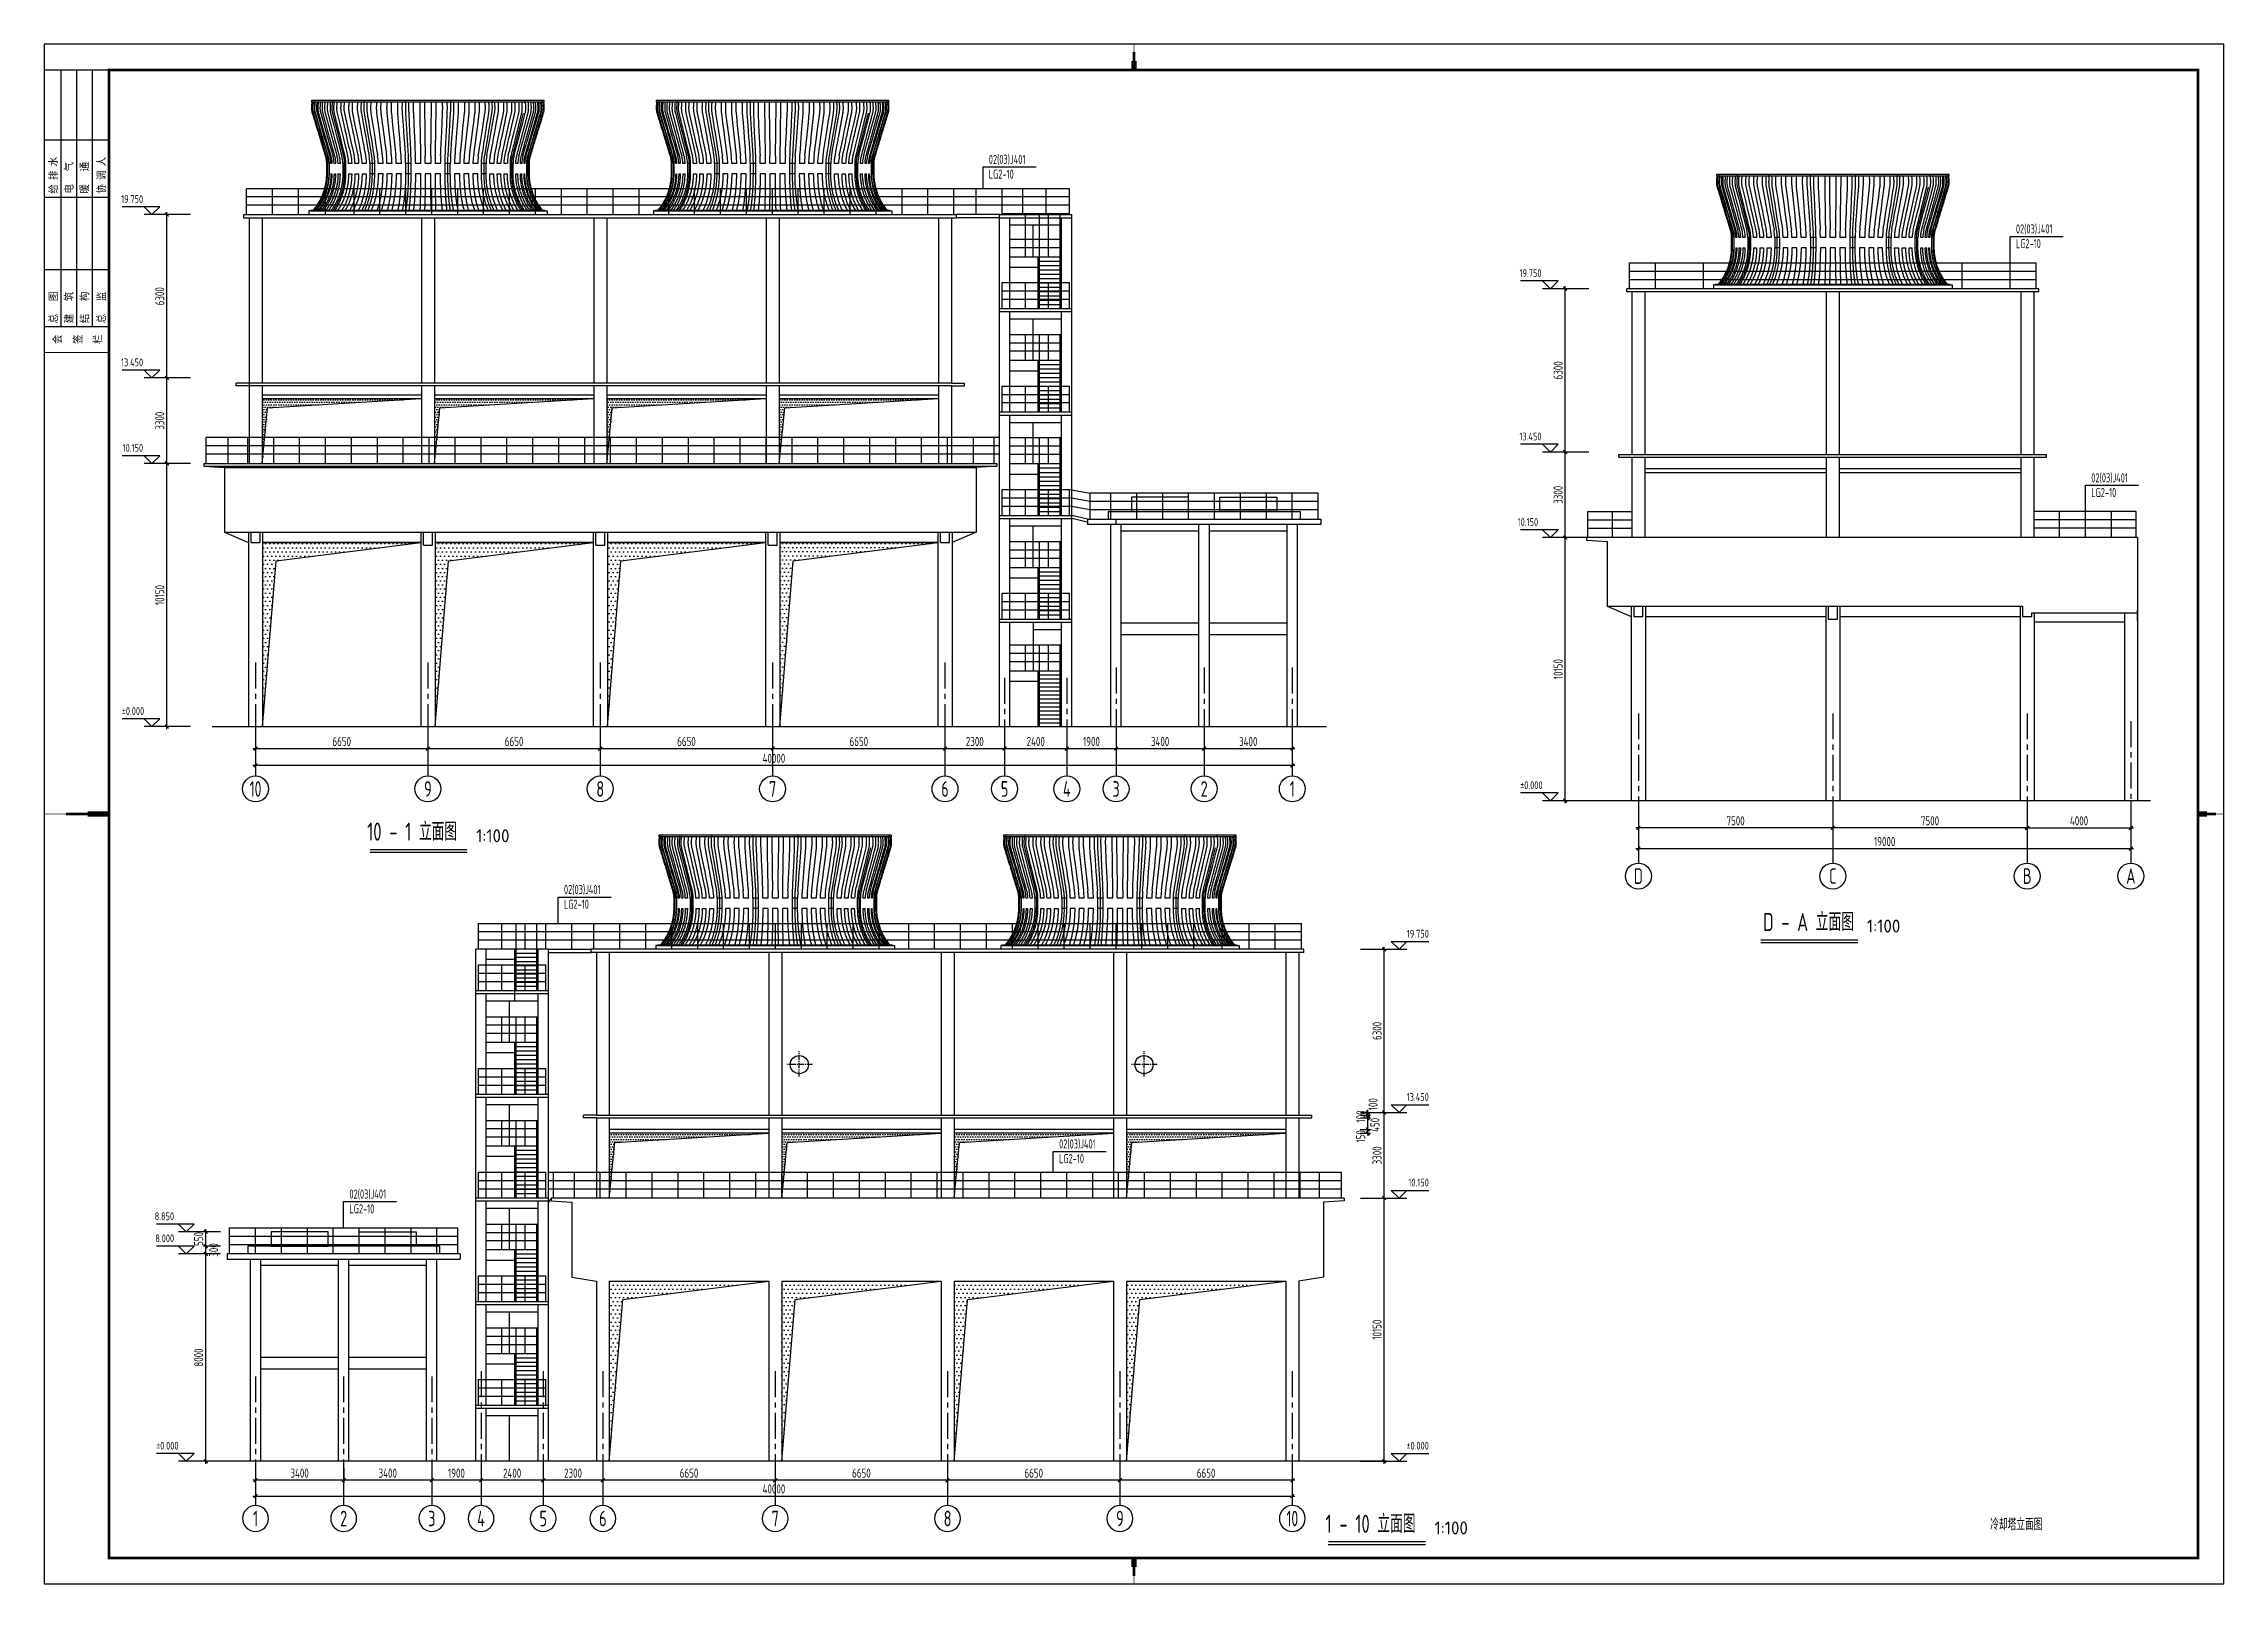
# Model space of a CAD drawing. Extents: x 665703 to 1047784, y -160603 to 92239.
# Drawn here: x 765017 to 849155, y -23325 to 36110 of the extents above; entities that cross this region are included whole.
import ezdxf
from ezdxf.enums import TextEntityAlignment as Align

# ---------------------------------------------------------------- set-up
doc = ezdxf.new("R2010")
doc.units = 0
doc.header["$LTSCALE"] = 800
doc.linetypes.add('CENTER', pattern=[2, 1.25, -0.25, 0.25, -0.25])
doc.layers.get('0').update_dxf_attribs({"linetype": 'CONTINUOUS'})
doc.layers.get('Defpoints').update_dxf_attribs({"linetype": 'CONTINUOUS'})
for name, color, linetype in [('AXIS', 4, 'CENTER'), ('DIM', 2, 'CONTINUOUS'), ('HATCH', 254, 'CONTINUOUS'), ('NUM', 7, 'CONTINUOUS'), ('TEXT', 7, 'CONTINUOUS'), ('THIN', 7, 'CONTINUOUS'), ('TK', 7, 'CONTINUOUS'), ('中粗', 3, 'CONTINUOUS'), ('粗线', 1, 'CONTINUOUS'), ('细线', 7, 'CONTINUOUS')]:
    doc.layers.add(name, color=color, linetype=linetype)
doc.styles.add('title1', font='SIMHEI.TTF', dxfattribs={"width": 0.8})
doc.styles.add('TSSD_Axis', font='tssdeng.shx', dxfattribs={"width": 0.7, "bigfont": 'tssdchn.shx'})
doc.styles.add('TSSD_Dimension', font='Tssdeng.shx', dxfattribs={"width": 0.75, "bigfont": 'hztxt.shx'})
doc.styles.add('TSSD_Label', font='Tssdeng.shx', dxfattribs={"width": 0.7, "bigfont": 'hztxt.shx'})
doc.styles.add('TSSD_Norm', font='Tssdeng.shx', dxfattribs={"bigfont": 'hztxt.shx'})
doc.dimstyles.new('TSSD_100_100', dxfattribs={"dimtxt": 350, "dimasz": 100, "dimexe": 100, "dimexo": 250, "dimgap": 100, "dimtad": 1, "dimdec": 0, "dimzin": 0, "dimdsep": 46, "dimtxsty": 'TSSD_Dimension', "dimblk": 'ARCHTICK', "dimcen": 0, "dimdle": 100, "dimclrt": 7, "dimadec": 0, "dimazin": 0, "dimtfac": 1, "dimtdec": 0, "dimtix": 1, "dimtmove": 2, "dimatfit": 3, "dimldrblk": 'ARCHTICK', "dimfxl": 0, "dimtolj": 1, "dimtzin": 0, "dimarcsym": 0})
pattern_1 = [(0, (682855.72, -36543.73), (79.375, 158.75), [0, -158.75])]
pattern_2 = [(0, (682855.72, -36543.73), (47.625, 95.25), [0, -95.25])]
pattern_3 = [(7e-15, (669455.72, -8203.54), (47.625, 95.25), [0, -95.25])]
pattern_4 = [(0, (682855.72, -35725.42), (79.375, 158.75), [0, -158.75])]

msp = doc.modelspace()

# ---------------------------------------------------------------- texts
at = {"color": 1, "style": 'title1', "width": 0.6}
msp.add_text('冷却塔立面图', height=400, dxfattribs=at).set_placement((841126.9, -20982), align=Align.MIDDLE)
at = {"layer": 'NUM', "style": 'TSSD_Norm', "width": 0.7}
for s, p in [('10 - 1 立面图', (777502, 5152.9)), ('D - A 立面图', (831357.2, 1669.5)), ('1 - 10 立面图', (814478.9, -21547.2))]:
    msp.add_text(s, height=700, dxfattribs=at).set_placement(p, align=Align.BOTTOM_LEFT)
at = {"layer": 'NUM', "style": 'TSSD_Norm'}
for p in [(781705.8, 5152.9), (835366.6, 1669.5), (818682.8, -21547.2)]:
    msp.add_text('1:100', height=500, dxfattribs=at).set_placement(p, align=Align.BOTTOM_LEFT)
at = {"layer": 'TEXT', "style": 'TSSD_Norm', "width": 0.7}
for s, p in [('02(03)J401', (801483.3, 31470.3)), ('LG2-10', (801483.3, 30900.7)), ('02(03)J401', (841111.1, 28788.6)), ('LG2-10', (841111.1, 28218.9)), ('02(03)J401', (844019.4, 19188.6)), ('LG2-10', (844019.4, 18618.9)), ('02(03)J401', (785092.8, 3307)), ('LG2-10', (785092.8, 2737.3)), ('02(03)J401', (804195.1, -6507.1)), ('LG2-10', (804195.1, -7076.8)), ('02(03)J401', (776816, -8443)), ('LG2-10', (776816, -9012.7))]:
    msp.add_text(s, height=350, dxfattribs=at).set_placement(p)
at = {"layer": 'THIN', "style": 'TSSD_Label', "width": 0.7}
for s, p in [('19.750', (768857.4, 29874.7)), ('19.750', (822809.2, 27016.1)), ('13.450', (768857.4, 23574.7)), ('13.450', (822809.2, 20716.1)), ('10.150', (768857.4, 20274.7)), ('10.150', (822680, 17416.1)), ('±0.000', (768898.5, 10124.7)), ('±0.000', (822850.3, 7266.1)), ('19.750', (818461.4, 1534.5)), ('13.450', (818461.4, -4765.5)), ('10.150', (818461.4, -8065.5)), ('8.850', (770052.5, -9365.5)), ('8.000', (770052.5, -10215.5)), ('±0.000', (770222.9, -18215.5)), ('±0.000', (818461.4, -18215.5))]:
    msp.add_text(s, height=300, dxfattribs=at).set_placement(p, align=Align.BOTTOM_RIGHT)
at = {"layer": 'TK', "color": 2, "style": 'TSSD_Dimension', "width": 0.9}
for s, p in [('给 排 水', (765573.2, 30322.6)), ('电   气', (766173.2, 30322.6)), ('暖   通', (766773.2, 30322.6)), ('协 调 人', (767423.2, 30322.6)), ('总   图', (765573.2, 25322.6)), ('建   筑', (766173.2, 25322.6)), ('结   构', (766773.2, 25322.6)), ('总   监', (767423.2, 25322.6)), ('会', (765725, 24525)), ('签', (766522, 24525)), ('栏', (767281.1, 24525))]:
    msp.add_text(s, height=300, rotation=90, dxfattribs=at).set_placement(p)

# ---------------------------------------------------------------- blocks, each defined once
blk = doc.blocks.new('ts_axno')
at = {"color": 0, "linetype": 'ByBlock', "lineweight": -2}
blk.add_circle((0, 0), 0.5, dxfattribs=at)
at = {"color": 0, "linetype": 'ByBlock', "lineweight": -2, "style": 'TSSD_Axis', "width": 0.7}
blk.add_attdef('A', text='', height=0.6, dxfattribs=at).set_placement((0, 0), align=Align.MIDDLE_CENTER)
blk = doc.blocks.new('_ArchTick')
at = {"color": 0, "const_width": 0.5}
blk.add_lwpolyline([(-0.71, -0.71), (0.71, 0.71)], dxfattribs=at)
blk = doc.blocks.new('*D31')
at = {"layer": 'Defpoints', "color": 0, "transparency": 16777216}
for p in [(806544, -18575), (806544, -19309), (813194, -18575)]:
    blk.add_point(p, dxfattribs=at)
at = {"layer": 'DIM', "color": 0, "lineweight": -2, "transparency": 16777216}
for p, q in [((813294, -19309), (806444, -19309)), ((806544, -18825), (806544, -19409)), ((813194, -18825), (813194, -19409))]:
    blk.add_line(p, q, dxfattribs=at)
at = {"layer": 'DIM', "color": 0, "lineweight": -2, "transparency": 16777216, "xscale": 100, "yscale": 100, "zscale": 100, "rotation": 180}
blk.add_blockref('_ArchTick', (806544, -19309), dxfattribs=at)
at = {"layer": 'DIM', "color": 0, "lineweight": -2, "transparency": 16777216, "xscale": 100, "yscale": 100, "zscale": 100}
blk.add_blockref('_ArchTick', (813194, -19309), dxfattribs=at)
at = {"layer": 'DIM', "color": 7, "transparency": 16777216, "insert": (809869, -19034), "char_height": 350, "attachment_point": 5, "style": 'TSSD_Dimension'}
blk.add_mtext('\\A1;6650', dxfattribs=at)
blk = doc.blocks.new('*D32')
at = {"layer": 'Defpoints', "color": 0, "transparency": 16777216}
for p in [(799894, -18575), (799894, -19309), (806544, -18575)]:
    blk.add_point(p, dxfattribs=at)
at = {"layer": 'DIM', "color": 0, "lineweight": -2, "transparency": 16777216}
for p, q in [((806644, -19309), (799794, -19309)), ((799894, -18825), (799894, -19409)), ((806544, -18825), (806544, -19409))]:
    blk.add_line(p, q, dxfattribs=at)
at = {"layer": 'DIM', "color": 0, "lineweight": -2, "transparency": 16777216, "xscale": 100, "yscale": 100, "zscale": 100, "rotation": 180}
blk.add_blockref('_ArchTick', (799894, -19309), dxfattribs=at)
at = {"layer": 'DIM', "color": 0, "lineweight": -2, "transparency": 16777216, "xscale": 100, "yscale": 100, "zscale": 100}
blk.add_blockref('_ArchTick', (806544, -19309), dxfattribs=at)
at = {"layer": 'DIM', "color": 7, "transparency": 16777216, "insert": (803219, -19034), "char_height": 350, "attachment_point": 5, "style": 'TSSD_Dimension'}
blk.add_mtext('\\A1;6650', dxfattribs=at)
blk = doc.blocks.new('*D33')
at = {"layer": 'Defpoints', "color": 0, "transparency": 16777216}
for p in [(793244, -18575), (793244, -19309), (799894, -18575)]:
    blk.add_point(p, dxfattribs=at)
at = {"layer": 'DIM', "color": 0, "lineweight": -2, "transparency": 16777216}
for p, q in [((799994, -19309), (793144, -19309)), ((793244, -18825), (793244, -19409)), ((799894, -18825), (799894, -19409))]:
    blk.add_line(p, q, dxfattribs=at)
at = {"layer": 'DIM', "color": 0, "lineweight": -2, "transparency": 16777216, "xscale": 100, "yscale": 100, "zscale": 100, "rotation": 180}
blk.add_blockref('_ArchTick', (793244, -19309), dxfattribs=at)
at = {"layer": 'DIM', "color": 0, "lineweight": -2, "transparency": 16777216, "xscale": 100, "yscale": 100, "zscale": 100}
blk.add_blockref('_ArchTick', (799894, -19309), dxfattribs=at)
at = {"layer": 'DIM', "color": 7, "transparency": 16777216, "insert": (796569, -19034), "char_height": 350, "attachment_point": 5, "style": 'TSSD_Dimension'}
blk.add_mtext('\\A1;6650', dxfattribs=at)
blk = doc.blocks.new('*D34')
at = {"layer": 'Defpoints', "color": 0, "transparency": 16777216}
for p in [(786594, -18575), (786594, -19309), (793244, -18575)]:
    blk.add_point(p, dxfattribs=at)
at = {"layer": 'DIM', "color": 0, "lineweight": -2, "transparency": 16777216}
for p, q in [((793344, -19309), (786494, -19309)), ((786594, -18825), (786594, -19409)), ((793244, -18825), (793244, -19409))]:
    blk.add_line(p, q, dxfattribs=at)
at = {"layer": 'DIM', "color": 0, "lineweight": -2, "transparency": 16777216, "xscale": 100, "yscale": 100, "zscale": 100, "rotation": 180}
blk.add_blockref('_ArchTick', (786594, -19309), dxfattribs=at)
at = {"layer": 'DIM', "color": 0, "lineweight": -2, "transparency": 16777216, "xscale": 100, "yscale": 100, "zscale": 100}
blk.add_blockref('_ArchTick', (793244, -19309), dxfattribs=at)
at = {"layer": 'DIM', "color": 7, "transparency": 16777216, "insert": (789919, -19034), "char_height": 350, "attachment_point": 5, "style": 'TSSD_Dimension'}
blk.add_mtext('\\A1;6650', dxfattribs=at)
blk = doc.blocks.new('*D35')
at = {"layer": 'Defpoints', "color": 0, "transparency": 16777216}
for p in [(784294, -18575), (784294, -19309), (786594, -18575)]:
    blk.add_point(p, dxfattribs=at)
at = {"layer": 'DIM', "color": 0, "lineweight": -2, "transparency": 16777216}
for p, q in [((786694, -19309), (784194, -19309)), ((784294, -18825), (784294, -19409)), ((786594, -18825), (786594, -19409))]:
    blk.add_line(p, q, dxfattribs=at)
at = {"layer": 'DIM', "color": 0, "lineweight": -2, "transparency": 16777216, "xscale": 100, "yscale": 100, "zscale": 100, "rotation": 180}
blk.add_blockref('_ArchTick', (784294, -19309), dxfattribs=at)
at = {"layer": 'DIM', "color": 0, "lineweight": -2, "transparency": 16777216, "xscale": 100, "yscale": 100, "zscale": 100}
blk.add_blockref('_ArchTick', (786594, -19309), dxfattribs=at)
at = {"layer": 'DIM', "color": 7, "transparency": 16777216, "insert": (785444, -19034), "char_height": 350, "attachment_point": 5, "style": 'TSSD_Dimension'}
blk.add_mtext('\\A1;2300', dxfattribs=at)
blk = doc.blocks.new('*D36')
at = {"layer": 'Defpoints', "color": 0, "transparency": 16777216}
for p in [(781894, -18575), (781894, -19309), (784294, -18575)]:
    blk.add_point(p, dxfattribs=at)
at = {"layer": 'DIM', "color": 0, "lineweight": -2, "transparency": 16777216}
for p, q in [((784394, -19309), (781794, -19309)), ((781894, -18825), (781894, -19409)), ((784294, -18825), (784294, -19409))]:
    blk.add_line(p, q, dxfattribs=at)
at = {"layer": 'DIM', "color": 0, "lineweight": -2, "transparency": 16777216, "xscale": 100, "yscale": 100, "zscale": 100, "rotation": 180}
blk.add_blockref('_ArchTick', (781894, -19309), dxfattribs=at)
at = {"layer": 'DIM', "color": 0, "lineweight": -2, "transparency": 16777216, "xscale": 100, "yscale": 100, "zscale": 100}
blk.add_blockref('_ArchTick', (784294, -19309), dxfattribs=at)
at = {"layer": 'DIM', "color": 7, "transparency": 16777216, "insert": (783094, -19034), "char_height": 350, "attachment_point": 5, "style": 'TSSD_Dimension'}
blk.add_mtext('\\A1;2400', dxfattribs=at)
blk = doc.blocks.new('*D37')
at = {"layer": 'Defpoints', "color": 0, "transparency": 16777216}
for p in [(779994, -18575), (779994, -19309), (781894, -18575)]:
    blk.add_point(p, dxfattribs=at)
at = {"layer": 'DIM', "color": 0, "lineweight": -2, "transparency": 16777216}
for p, q in [((781994, -19309), (779894, -19309)), ((779994, -18825), (779994, -19409)), ((781894, -18825), (781894, -19409))]:
    blk.add_line(p, q, dxfattribs=at)
at = {"layer": 'DIM', "color": 0, "lineweight": -2, "transparency": 16777216, "xscale": 100, "yscale": 100, "zscale": 100, "rotation": 180}
blk.add_blockref('_ArchTick', (779994, -19309), dxfattribs=at)
at = {"layer": 'DIM', "color": 0, "lineweight": -2, "transparency": 16777216, "xscale": 100, "yscale": 100, "zscale": 100}
blk.add_blockref('_ArchTick', (781894, -19309), dxfattribs=at)
at = {"layer": 'DIM', "color": 7, "transparency": 16777216, "insert": (780944, -19034), "char_height": 350, "attachment_point": 5, "style": 'TSSD_Dimension'}
blk.add_mtext('\\A1;1900', dxfattribs=at)
blk = doc.blocks.new('*D38')
at = {"layer": 'Defpoints', "color": 0, "transparency": 16777216}
for p in [(776594, -18575), (776594, -19309), (779994, -18575)]:
    blk.add_point(p, dxfattribs=at)
at = {"layer": 'DIM', "color": 0, "lineweight": -2, "transparency": 16777216}
for p, q in [((780094, -19309), (776494, -19309)), ((776594, -18825), (776594, -19409)), ((779994, -18825), (779994, -19409))]:
    blk.add_line(p, q, dxfattribs=at)
at = {"layer": 'DIM', "color": 0, "lineweight": -2, "transparency": 16777216, "xscale": 100, "yscale": 100, "zscale": 100, "rotation": 180}
blk.add_blockref('_ArchTick', (776594, -19309), dxfattribs=at)
at = {"layer": 'DIM', "color": 0, "lineweight": -2, "transparency": 16777216, "xscale": 100, "yscale": 100, "zscale": 100}
blk.add_blockref('_ArchTick', (779994, -19309), dxfattribs=at)
at = {"layer": 'DIM', "color": 7, "transparency": 16777216, "insert": (778294, -19034), "char_height": 350, "attachment_point": 5, "style": 'TSSD_Dimension'}
blk.add_mtext('\\A1;3400', dxfattribs=at)
blk = doc.blocks.new('*D39')
at = {"layer": 'Defpoints', "color": 0, "transparency": 16777216}
for p in [(773194, -18575), (773194, -19309), (776594, -18575)]:
    blk.add_point(p, dxfattribs=at)
at = {"layer": 'DIM', "color": 0, "lineweight": -2, "transparency": 16777216}
for p, q in [((776694, -19309), (773094, -19309)), ((773194, -18825), (773194, -19409)), ((776594, -18825), (776594, -19409))]:
    blk.add_line(p, q, dxfattribs=at)
at = {"layer": 'DIM', "color": 0, "lineweight": -2, "transparency": 16777216, "xscale": 100, "yscale": 100, "zscale": 100, "rotation": 180}
blk.add_blockref('_ArchTick', (773194, -19309), dxfattribs=at)
at = {"layer": 'DIM', "color": 0, "lineweight": -2, "transparency": 16777216, "xscale": 100, "yscale": 100, "zscale": 100}
blk.add_blockref('_ArchTick', (776594, -19309), dxfattribs=at)
at = {"layer": 'DIM', "color": 7, "transparency": 16777216, "insert": (774894, -19034), "char_height": 350, "attachment_point": 5, "style": 'TSSD_Dimension'}
blk.add_mtext('\\A1;3400', dxfattribs=at)
blk = doc.blocks.new('*D40')
at = {"layer": 'Defpoints', "color": 0, "transparency": 16777216}
for p in [(773194, -18575), (813194, -18575), (813194, -19918)]:
    blk.add_point(p, dxfattribs=at)
at = {"layer": 'DIM', "color": 0, "lineweight": -2, "transparency": 16777216}
for p, q in [((773194, -18825), (773194, -20018)), ((813194, -18825), (813194, -20018)), ((773094, -19918), (813294, -19918))]:
    blk.add_line(p, q, dxfattribs=at)
at = {"layer": 'DIM', "color": 0, "lineweight": -2, "transparency": 16777216, "xscale": 100, "yscale": 100, "zscale": 100, "rotation": 180}
blk.add_blockref('_ArchTick', (773194, -19918), dxfattribs=at)
at = {"layer": 'DIM', "color": 0, "lineweight": -2, "transparency": 16777216, "xscale": 100, "yscale": 100, "zscale": 100}
blk.add_blockref('_ArchTick', (813194, -19918), dxfattribs=at)
at = {"layer": 'DIM', "color": 7, "transparency": 16777216, "insert": (793194, -19643), "char_height": 350, "attachment_point": 5, "style": 'TSSD_Dimension'}
blk.add_mtext('\\A1;40000', dxfattribs=at)
blk = doc.blocks.new('*D54')
at = {"layer": 'Defpoints', "color": 0, "transparency": 16777216}
for p in [(773194, 9765), (779844, 9765), (779844, 8915)]:
    blk.add_point(p, dxfattribs=at)
at = {"layer": 'DIM', "color": 0, "lineweight": -2, "transparency": 16777216}
for p, q in [((773194, 9515), (773194, 8815)), ((779844, 9515), (779844, 8815)), ((773094, 8915), (779944, 8915))]:
    blk.add_line(p, q, dxfattribs=at)
at = {"layer": 'DIM', "color": 0, "lineweight": -2, "transparency": 16777216, "xscale": 100, "yscale": 100, "zscale": 100, "rotation": 180}
blk.add_blockref('_ArchTick', (773194, 8915), dxfattribs=at)
at = {"layer": 'DIM', "color": 0, "lineweight": -2, "transparency": 16777216, "xscale": 100, "yscale": 100, "zscale": 100}
blk.add_blockref('_ArchTick', (779844, 8915), dxfattribs=at)
at = {"layer": 'DIM', "color": 7, "transparency": 16777216, "insert": (776519, 9190), "char_height": 350, "attachment_point": 5, "style": 'TSSD_Dimension'}
blk.add_mtext('\\A1;6650', dxfattribs=at)
blk = doc.blocks.new('*D45')
at = {"layer": 'Defpoints', "color": 0, "transparency": 16777216}
for p in [(779844, 9765), (786494, 9765), (786494, 8915)]:
    blk.add_point(p, dxfattribs=at)
at = {"layer": 'DIM', "color": 0, "lineweight": -2, "transparency": 16777216}
for p, q in [((779844, 9515), (779844, 8815)), ((786494, 9515), (786494, 8815)), ((779744, 8915), (786594, 8915))]:
    blk.add_line(p, q, dxfattribs=at)
at = {"layer": 'DIM', "color": 0, "lineweight": -2, "transparency": 16777216, "xscale": 100, "yscale": 100, "zscale": 100, "rotation": 180}
blk.add_blockref('_ArchTick', (779844, 8915), dxfattribs=at)
at = {"layer": 'DIM', "color": 0, "lineweight": -2, "transparency": 16777216, "xscale": 100, "yscale": 100, "zscale": 100}
blk.add_blockref('_ArchTick', (786494, 8915), dxfattribs=at)
at = {"layer": 'DIM', "color": 7, "transparency": 16777216, "insert": (783169, 9190), "char_height": 350, "attachment_point": 5, "style": 'TSSD_Dimension'}
blk.add_mtext('\\A1;6650', dxfattribs=at)
blk = doc.blocks.new('*D46')
at = {"layer": 'Defpoints', "color": 0, "transparency": 16777216}
for p in [(786494, 9765), (793144, 9765), (793144, 8915)]:
    blk.add_point(p, dxfattribs=at)
at = {"layer": 'DIM', "color": 0, "lineweight": -2, "transparency": 16777216}
for p, q in [((786494, 9515), (786494, 8815)), ((793144, 9515), (793144, 8815)), ((786394, 8915), (793244, 8915))]:
    blk.add_line(p, q, dxfattribs=at)
at = {"layer": 'DIM', "color": 0, "lineweight": -2, "transparency": 16777216, "xscale": 100, "yscale": 100, "zscale": 100, "rotation": 180}
blk.add_blockref('_ArchTick', (786494, 8915), dxfattribs=at)
at = {"layer": 'DIM', "color": 0, "lineweight": -2, "transparency": 16777216, "xscale": 100, "yscale": 100, "zscale": 100}
blk.add_blockref('_ArchTick', (793144, 8915), dxfattribs=at)
at = {"layer": 'DIM', "color": 7, "transparency": 16777216, "insert": (789819, 9190), "char_height": 350, "attachment_point": 5, "style": 'TSSD_Dimension'}
blk.add_mtext('\\A1;6650', dxfattribs=at)
blk = doc.blocks.new('*D47')
at = {"layer": 'Defpoints', "color": 0, "transparency": 16777216}
for p in [(793144, 9765), (799794, 9765), (799794, 8915)]:
    blk.add_point(p, dxfattribs=at)
at = {"layer": 'DIM', "color": 0, "lineweight": -2, "transparency": 16777216}
for p, q in [((793144, 9515), (793144, 8815)), ((799794, 9515), (799794, 8815)), ((793044, 8915), (799894, 8915))]:
    blk.add_line(p, q, dxfattribs=at)
at = {"layer": 'DIM', "color": 0, "lineweight": -2, "transparency": 16777216, "xscale": 100, "yscale": 100, "zscale": 100, "rotation": 180}
blk.add_blockref('_ArchTick', (793144, 8915), dxfattribs=at)
at = {"layer": 'DIM', "color": 0, "lineweight": -2, "transparency": 16777216, "xscale": 100, "yscale": 100, "zscale": 100}
blk.add_blockref('_ArchTick', (799794, 8915), dxfattribs=at)
at = {"layer": 'DIM', "color": 7, "transparency": 16777216, "insert": (796469, 9190), "char_height": 350, "attachment_point": 5, "style": 'TSSD_Dimension'}
blk.add_mtext('\\A1;6650', dxfattribs=at)
blk = doc.blocks.new('*D48')
at = {"layer": 'Defpoints', "color": 0, "transparency": 16777216}
for p in [(799794, 9765), (802094, 9765), (802094, 8915)]:
    blk.add_point(p, dxfattribs=at)
at = {"layer": 'DIM', "color": 0, "lineweight": -2, "transparency": 16777216}
for p, q in [((799794, 9515), (799794, 8815)), ((802094, 9515), (802094, 8815)), ((799694, 8915), (802194, 8915))]:
    blk.add_line(p, q, dxfattribs=at)
at = {"layer": 'DIM', "color": 0, "lineweight": -2, "transparency": 16777216, "xscale": 100, "yscale": 100, "zscale": 100, "rotation": 180}
blk.add_blockref('_ArchTick', (799794, 8915), dxfattribs=at)
at = {"layer": 'DIM', "color": 0, "lineweight": -2, "transparency": 16777216, "xscale": 100, "yscale": 100, "zscale": 100}
blk.add_blockref('_ArchTick', (802094, 8915), dxfattribs=at)
at = {"layer": 'DIM', "color": 7, "transparency": 16777216, "insert": (800944, 9190), "char_height": 350, "attachment_point": 5, "style": 'TSSD_Dimension'}
blk.add_mtext('\\A1;2300', dxfattribs=at)
blk = doc.blocks.new('*D49')
at = {"layer": 'Defpoints', "color": 0, "transparency": 16777216}
for p in [(802094, 9765), (804494, 9765), (804494, 8915)]:
    blk.add_point(p, dxfattribs=at)
at = {"layer": 'DIM', "color": 0, "lineweight": -2, "transparency": 16777216}
for p, q in [((802094, 9515), (802094, 8815)), ((804494, 9515), (804494, 8815)), ((801994, 8915), (804594, 8915))]:
    blk.add_line(p, q, dxfattribs=at)
at = {"layer": 'DIM', "color": 0, "lineweight": -2, "transparency": 16777216, "xscale": 100, "yscale": 100, "zscale": 100, "rotation": 180}
blk.add_blockref('_ArchTick', (802094, 8915), dxfattribs=at)
at = {"layer": 'DIM', "color": 0, "lineweight": -2, "transparency": 16777216, "xscale": 100, "yscale": 100, "zscale": 100}
blk.add_blockref('_ArchTick', (804494, 8915), dxfattribs=at)
at = {"layer": 'DIM', "color": 7, "transparency": 16777216, "insert": (803294, 9190), "char_height": 350, "attachment_point": 5, "style": 'TSSD_Dimension'}
blk.add_mtext('\\A1;2400', dxfattribs=at)
blk = doc.blocks.new('*D50')
at = {"layer": 'Defpoints', "color": 0, "transparency": 16777216}
for p in [(804494, 9765), (806394, 9765), (806394, 8915)]:
    blk.add_point(p, dxfattribs=at)
at = {"layer": 'DIM', "color": 0, "lineweight": -2, "transparency": 16777216}
for p, q in [((804494, 9515), (804494, 8815)), ((806394, 9515), (806394, 8815)), ((804394, 8915), (806494, 8915))]:
    blk.add_line(p, q, dxfattribs=at)
at = {"layer": 'DIM', "color": 0, "lineweight": -2, "transparency": 16777216, "xscale": 100, "yscale": 100, "zscale": 100, "rotation": 180}
blk.add_blockref('_ArchTick', (804494, 8915), dxfattribs=at)
at = {"layer": 'DIM', "color": 0, "lineweight": -2, "transparency": 16777216, "xscale": 100, "yscale": 100, "zscale": 100}
blk.add_blockref('_ArchTick', (806394, 8915), dxfattribs=at)
at = {"layer": 'DIM', "color": 7, "transparency": 16777216, "insert": (805444, 9190), "char_height": 350, "attachment_point": 5, "style": 'TSSD_Dimension'}
blk.add_mtext('\\A1;1900', dxfattribs=at)
blk = doc.blocks.new('*D51')
at = {"layer": 'Defpoints', "color": 0, "transparency": 16777216}
for p in [(806394, 9765), (809794, 9765), (809794, 8915)]:
    blk.add_point(p, dxfattribs=at)
at = {"layer": 'DIM', "color": 0, "lineweight": -2, "transparency": 16777216}
for p, q in [((806394, 9515), (806394, 8815)), ((809794, 9515), (809794, 8815)), ((806294, 8915), (809894, 8915))]:
    blk.add_line(p, q, dxfattribs=at)
at = {"layer": 'DIM', "color": 0, "lineweight": -2, "transparency": 16777216, "xscale": 100, "yscale": 100, "zscale": 100, "rotation": 180}
blk.add_blockref('_ArchTick', (806394, 8915), dxfattribs=at)
at = {"layer": 'DIM', "color": 0, "lineweight": -2, "transparency": 16777216, "xscale": 100, "yscale": 100, "zscale": 100}
blk.add_blockref('_ArchTick', (809794, 8915), dxfattribs=at)
at = {"layer": 'DIM', "color": 7, "transparency": 16777216, "insert": (808094, 9190), "char_height": 350, "attachment_point": 5, "style": 'TSSD_Dimension'}
blk.add_mtext('\\A1;3400', dxfattribs=at)
blk = doc.blocks.new('*D52')
at = {"layer": 'Defpoints', "color": 0, "transparency": 16777216}
for p in [(809794, 9765), (813194, 9765), (813194, 8915)]:
    blk.add_point(p, dxfattribs=at)
at = {"layer": 'DIM', "color": 0, "lineweight": -2, "transparency": 16777216}
for p, q in [((809794, 9515), (809794, 8815)), ((813194, 9515), (813194, 8815)), ((809694, 8915), (813294, 8915))]:
    blk.add_line(p, q, dxfattribs=at)
at = {"layer": 'DIM', "color": 0, "lineweight": -2, "transparency": 16777216, "xscale": 100, "yscale": 100, "zscale": 100, "rotation": 180}
blk.add_blockref('_ArchTick', (809794, 8915), dxfattribs=at)
at = {"layer": 'DIM', "color": 0, "lineweight": -2, "transparency": 16777216, "xscale": 100, "yscale": 100, "zscale": 100}
blk.add_blockref('_ArchTick', (813194, 8915), dxfattribs=at)
at = {"layer": 'DIM', "color": 7, "transparency": 16777216, "insert": (811494, 9190), "char_height": 350, "attachment_point": 5, "style": 'TSSD_Dimension'}
blk.add_mtext('\\A1;3400', dxfattribs=at)
blk = doc.blocks.new('*D53')
at = {"layer": 'Defpoints', "color": 0, "transparency": 16777216}
for p in [(773194, 9765), (813194, 9765), (773194, 8266)]:
    blk.add_point(p, dxfattribs=at)
at = {"layer": 'DIM', "color": 0, "lineweight": -2, "transparency": 16777216}
for p, q in [((773194, 9515), (773194, 8166)), ((813194, 9515), (813194, 8166)), ((813294, 8266), (773094, 8266))]:
    blk.add_line(p, q, dxfattribs=at)
at = {"layer": 'DIM', "color": 0, "lineweight": -2, "transparency": 16777216, "xscale": 100, "yscale": 100, "zscale": 100, "rotation": 180}
blk.add_blockref('_ArchTick', (773194, 8266), dxfattribs=at)
at = {"layer": 'DIM', "color": 0, "lineweight": -2, "transparency": 16777216, "xscale": 100, "yscale": 100, "zscale": 100}
blk.add_blockref('_ArchTick', (813194, 8266), dxfattribs=at)
at = {"layer": 'DIM', "color": 7, "transparency": 16777216, "insert": (793194, 8541), "char_height": 350, "attachment_point": 5, "style": 'TSSD_Dimension'}
blk.add_mtext('\\A1;40000', dxfattribs=at)
blk = doc.blocks.new('*D79')
at = {"layer": 'Defpoints', "color": 0, "transparency": 16777216}
for p in [(815576, -8425), (816738, -8425), (815576, -18575)]:
    blk.add_point(p, dxfattribs=at)
at = {"layer": 'DIM', "color": 0, "lineweight": -2, "transparency": 16777216}
for p, q in [((816738, -18675), (816738, -8325)), ((815826, -8425), (816838, -8425)), ((815826, -18575), (816838, -18575))]:
    blk.add_line(p, q, dxfattribs=at)
at = {"layer": 'DIM', "color": 0, "lineweight": -2, "transparency": 16777216, "xscale": 100, "yscale": 100, "zscale": 100}
for p, rotation in [((816738, -8425), 90), ((816738, -18575), 270)]:
    blk.add_blockref('_ArchTick', p, dxfattribs=dict(at, rotation=rotation))
at = {"layer": 'DIM', "color": 7, "transparency": 16777216, "insert": (816463, -13500), "char_height": 350, "attachment_point": 5, "rotation": 90, "style": 'TSSD_Dimension'}
blk.add_mtext('\\A1;10150', dxfattribs=at)
blk = doc.blocks.new('*D80')
at = {"layer": 'Defpoints', "color": 0, "transparency": 16777216}
for p in [(815576, -5125), (816738, -5125), (815576, -8425)]:
    blk.add_point(p, dxfattribs=at)
at = {"layer": 'DIM', "color": 0, "lineweight": -2, "transparency": 16777216}
for p, q in [((816738, -8525), (816738, -5025)), ((815826, -5125), (816838, -5125)), ((815826, -8425), (816838, -8425))]:
    blk.add_line(p, q, dxfattribs=at)
at = {"layer": 'DIM', "color": 0, "lineweight": -2, "transparency": 16777216, "xscale": 100, "yscale": 100, "zscale": 100}
for p, rotation in [((816738, -5125), 90), ((816738, -8425), 270)]:
    blk.add_blockref('_ArchTick', p, dxfattribs=dict(at, rotation=rotation))
at = {"layer": 'DIM', "color": 7, "transparency": 16777216, "insert": (816463, -6775), "char_height": 350, "attachment_point": 5, "rotation": 90, "style": 'TSSD_Dimension'}
blk.add_mtext('\\A1;3300', dxfattribs=at)
blk = doc.blocks.new('*D81')
at = {"layer": 'Defpoints', "color": 0, "transparency": 16777216}
for p in [(815576, 1175), (816738, 1175), (815576, -5125)]:
    blk.add_point(p, dxfattribs=at)
at = {"layer": 'DIM', "color": 0, "lineweight": -2, "transparency": 16777216}
for p, q in [((815826, 1175), (816838, 1175)), ((816738, -5225), (816738, 1275)), ((815826, -5125), (816838, -5125))]:
    blk.add_line(p, q, dxfattribs=at)
at = {"layer": 'DIM', "color": 0, "lineweight": -2, "transparency": 16777216, "xscale": 100, "yscale": 100, "zscale": 100}
for p, rotation in [((816738, 1175), 90), ((816738, -5125), 270)]:
    blk.add_blockref('_ArchTick', p, dxfattribs=dict(at, rotation=rotation))
at = {"layer": 'DIM', "color": 7, "transparency": 16777216, "insert": (816463, -1975), "char_height": 350, "attachment_point": 5, "rotation": 90, "style": 'TSSD_Dimension'}
blk.add_mtext('\\A1;6300', dxfattribs=at)
blk = doc.blocks.new('*D76')
at = {"layer": 'Defpoints', "color": 0, "transparency": 16777216}
for p in [(771275, -10575), (772094, -10575), (772094, -18575)]:
    blk.add_point(p, dxfattribs=at)
at = {"layer": 'DIM', "color": 0, "lineweight": -2, "transparency": 16777216}
for p, q in [((771844, -10575), (771175, -10575)), ((771275, -18675), (771275, -10475)), ((771844, -18575), (771175, -18575))]:
    blk.add_line(p, q, dxfattribs=at)
at = {"layer": 'DIM', "color": 0, "lineweight": -2, "transparency": 16777216, "xscale": 100, "yscale": 100, "zscale": 100}
for p, rotation in [((771275, -10575), 90), ((771275, -18575), 270)]:
    blk.add_blockref('_ArchTick', p, dxfattribs=dict(at, rotation=rotation))
at = {"layer": 'DIM', "color": 7, "transparency": 16777216, "insert": (771000, -14575), "char_height": 350, "attachment_point": 5, "rotation": 90, "style": 'TSSD_Dimension'}
blk.add_mtext('\\A1;8000', dxfattribs=at)
blk = doc.blocks.new('*D77')
at = {"layer": 'Defpoints', "color": 0, "transparency": 16777216}
for p in [(771275, -10275), (772094, -10275), (772094, -10575)]:
    blk.add_point(p, dxfattribs=at)
at = {"layer": 'DIM', "color": 0, "lineweight": -2, "transparency": 16777216}
for p, q in [((771844, -10275), (771175, -10275)), ((771844, -10575), (771175, -10575)), ((771275, -10675), (771275, -10175))]:
    blk.add_line(p, q, dxfattribs=at)
at = {"layer": 'DIM', "color": 0, "lineweight": -2, "transparency": 16777216, "xscale": 100, "yscale": 100, "zscale": 100}
for p, rotation in [((771275, -10275), 90), ((771275, -10575), 270)]:
    blk.add_blockref('_ArchTick', p, dxfattribs=dict(at, rotation=rotation))
at = {"layer": 'DIM', "color": 7, "transparency": 16777216, "insert": (771577, -10425), "char_height": 350, "attachment_point": 5, "rotation": 90, "style": 'TSSD_Dimension'}
blk.add_mtext('\\A1;300', dxfattribs=at)
blk = doc.blocks.new('*D78')
at = {"layer": 'Defpoints', "color": 0, "transparency": 16777216}
for p in [(771275, -9725), (772088, -9725), (772094, -10275)]:
    blk.add_point(p, dxfattribs=at)
at = {"layer": 'DIM', "color": 0, "lineweight": -2, "transparency": 16777216}
for p, q in [((771838, -9725), (771175, -9725)), ((771275, -9725), (771275, -9625)), ((771275, -10275), (771275, -9725)), ((771844, -10275), (771175, -10275)), ((771275, -10275), (771275, -10375))]:
    blk.add_line(p, q, dxfattribs=at)
at = {"layer": 'DIM', "color": 0, "lineweight": -2, "transparency": 16777216, "xscale": 100, "yscale": 100, "zscale": 100}
for p, rotation in [((771275, -9725), 270), ((771275, -10275), 90)]:
    blk.add_blockref('_ArchTick', p, dxfattribs=dict(at, rotation=rotation))
at = {"layer": 'DIM', "color": 7, "transparency": 16777216, "insert": (771000, -10000), "char_height": 350, "attachment_point": 5, "rotation": 90, "style": 'TSSD_Dimension'}
blk.add_mtext('\\A1;550', dxfattribs=at)
blk = doc.blocks.new('*D82')
at = {"layer": 'Defpoints', "color": 0, "transparency": 16777216}
for p in [(815563, -5775), (816107, -5775), (815564, -5925)]:
    blk.add_point(p, dxfattribs=at)
at = {"layer": 'DIM', "color": 0, "lineweight": -2, "transparency": 16777216}
for p, q in [((815813, -5775), (816207, -5775)), ((816107, -5775), (816107, -5675)), ((816107, -5925), (816107, -5775)), ((815814, -5925), (816207, -5925)), ((816107, -5925), (816107, -6025))]:
    blk.add_line(p, q, dxfattribs=at)
at = {"layer": 'DIM', "color": 0, "lineweight": -2, "transparency": 16777216, "xscale": 100, "yscale": 100, "zscale": 100}
for p, rotation in [((816107, -5775), 270), ((816107, -5925), 90)]:
    blk.add_blockref('_ArchTick', p, dxfattribs=dict(at, rotation=rotation))
at = {"layer": 'DIM', "color": 7, "transparency": 16777216, "insert": (815832, -6045), "char_height": 350, "attachment_point": 5, "rotation": 90, "style": 'TSSD_Dimension'}
blk.add_mtext('\\A1;150', dxfattribs=at)
blk = doc.blocks.new('*D83')
at = {"layer": 'Defpoints', "color": 0, "transparency": 16777216}
for p in [(815563, -5775), (815571, -5325), (816107, -5325)]:
    blk.add_point(p, dxfattribs=at)
at = {"layer": 'DIM', "color": 0, "lineweight": -2, "transparency": 16777216}
for p, q in [((815813, -5775), (816207, -5775)), ((815821, -5325), (816207, -5325)), ((816107, -5875), (816107, -5225))]:
    blk.add_line(p, q, dxfattribs=at)
at = {"layer": 'DIM', "color": 0, "lineweight": -2, "transparency": 16777216, "xscale": 100, "yscale": 100, "zscale": 100}
for p, rotation in [((816107, -5325), 90), ((816107, -5775), 270)]:
    blk.add_blockref('_ArchTick', p, dxfattribs=dict(at, rotation=rotation))
at = {"layer": 'DIM', "color": 7, "transparency": 16777216, "insert": (816383, -5600), "char_height": 350, "attachment_point": 5, "rotation": 90, "style": 'TSSD_Dimension'}
blk.add_mtext('\\A1;450', dxfattribs=at)
blk = doc.blocks.new('*D84')
at = {"layer": 'Defpoints', "color": 0, "transparency": 16777216}
for p in [(815571, -5125), (815571, -5225), (816107, -5125)]:
    blk.add_point(p, dxfattribs=at)
at = {"layer": 'DIM', "color": 0, "lineweight": -2, "transparency": 16777216}
for p, q in [((816107, -5125), (816107, -5025)), ((815821, -5125), (816207, -5125)), ((815821, -5225), (816207, -5225)), ((816107, -5225), (816107, -5125)), ((816107, -5225), (816107, -5325))]:
    blk.add_line(p, q, dxfattribs=at)
at = {"layer": 'DIM', "color": 0, "lineweight": -2, "transparency": 16777216, "xscale": 100, "yscale": 100, "zscale": 100}
for p, rotation in [((816107, -5125), 270), ((816107, -5225), 90)]:
    blk.add_blockref('_ArchTick', p, dxfattribs=dict(at, rotation=rotation))
at = {"layer": 'DIM', "color": 7, "transparency": 16777216, "insert": (816308, -4802), "char_height": 350, "attachment_point": 5, "rotation": 90, "style": 'TSSD_Dimension'}
blk.add_mtext('\\A1;100', dxfattribs=at)
blk = doc.blocks.new('*D85')
at = {"layer": 'Defpoints', "color": 0, "transparency": 16777216}
for p in [(815571, -5225), (815571, -5325), (816107, -5225)]:
    blk.add_point(p, dxfattribs=at)
at = {"layer": 'DIM', "color": 0, "lineweight": -2, "transparency": 16777216}
for p, q in [((815821, -5225), (816207, -5225)), ((815821, -5325), (816207, -5325)), ((816107, -5225), (816107, -5125)), ((816107, -5325), (816107, -5225)), ((816107, -5325), (816107, -5425))]:
    blk.add_line(p, q, dxfattribs=at)
at = {"layer": 'DIM', "color": 0, "lineweight": -2, "transparency": 16777216, "xscale": 100, "yscale": 100, "zscale": 100}
for p, rotation in [((816107, -5225), 270), ((816107, -5325), 90)]:
    blk.add_blockref('_ArchTick', p, dxfattribs=dict(at, rotation=rotation))
at = {"layer": 'DIM', "color": 7, "transparency": 16777216, "insert": (815832, -5275), "char_height": 350, "attachment_point": 5, "rotation": 90, "style": 'TSSD_Dimension'}
blk.add_mtext('\\A1;100', dxfattribs=at)
blk = doc.blocks.new('*D86')
at = {"layer": 'Defpoints', "color": 0, "transparency": 16777216}
for p in [(834047, 6906), (841547, 6906), (834047, 5856)]:
    blk.add_point(p, dxfattribs=at)
at = {"layer": 'DIM', "color": 0, "lineweight": -2, "transparency": 16777216}
for p, q in [((834047, 6656), (834047, 5756)), ((841547, 6656), (841547, 5756)), ((841647, 5856), (833947, 5856))]:
    blk.add_line(p, q, dxfattribs=at)
at = {"layer": 'DIM', "color": 0, "lineweight": -2, "transparency": 16777216, "xscale": 100, "yscale": 100, "zscale": 100, "rotation": 180}
blk.add_blockref('_ArchTick', (834047, 5856), dxfattribs=at)
at = {"layer": 'DIM', "color": 0, "lineweight": -2, "transparency": 16777216, "xscale": 100, "yscale": 100, "zscale": 100}
blk.add_blockref('_ArchTick', (841547, 5856), dxfattribs=at)
at = {"layer": 'DIM', "color": 7, "transparency": 16777216, "insert": (837797, 6131), "char_height": 350, "attachment_point": 5, "style": 'TSSD_Dimension'}
blk.add_mtext('\\A1;7500', dxfattribs=at)
blk = doc.blocks.new('*D87')
at = {"layer": 'Defpoints', "color": 0, "transparency": 16777216}
for p in [(826547, 6906), (834047, 6906), (826547, 5856)]:
    blk.add_point(p, dxfattribs=at)
at = {"layer": 'DIM', "color": 0, "lineweight": -2, "transparency": 16777216}
for p, q in [((826547, 6656), (826547, 5756)), ((834047, 6656), (834047, 5756)), ((834147, 5856), (826447, 5856))]:
    blk.add_line(p, q, dxfattribs=at)
at = {"layer": 'DIM', "color": 0, "lineweight": -2, "transparency": 16777216, "xscale": 100, "yscale": 100, "zscale": 100, "rotation": 180}
blk.add_blockref('_ArchTick', (826547, 5856), dxfattribs=at)
at = {"layer": 'DIM', "color": 0, "lineweight": -2, "transparency": 16777216, "xscale": 100, "yscale": 100, "zscale": 100}
blk.add_blockref('_ArchTick', (834047, 5856), dxfattribs=at)
at = {"layer": 'DIM', "color": 7, "transparency": 16777216, "insert": (830297, 6131), "char_height": 350, "attachment_point": 5, "style": 'TSSD_Dimension'}
blk.add_mtext('\\A1;7500', dxfattribs=at)
blk = doc.blocks.new('*D88')
at = {"layer": 'Defpoints', "color": 0, "transparency": 16777216}
for p in [(826547, 6906), (845547, 6906), (845547, 5056)]:
    blk.add_point(p, dxfattribs=at)
at = {"layer": 'DIM', "color": 0, "lineweight": -2, "transparency": 16777216}
for p, q in [((826547, 6656), (826547, 4956)), ((845547, 6656), (845547, 4956)), ((826447, 5056), (845647, 5056))]:
    blk.add_line(p, q, dxfattribs=at)
at = {"layer": 'DIM', "color": 0, "lineweight": -2, "transparency": 16777216, "xscale": 100, "yscale": 100, "zscale": 100, "rotation": 180}
blk.add_blockref('_ArchTick', (826547, 5056), dxfattribs=at)
at = {"layer": 'DIM', "color": 0, "lineweight": -2, "transparency": 16777216, "xscale": 100, "yscale": 100, "zscale": 100}
blk.add_blockref('_ArchTick', (845547, 5056), dxfattribs=at)
at = {"layer": 'DIM', "color": 7, "transparency": 16777216, "insert": (836047, 5331), "char_height": 350, "attachment_point": 5, "style": 'TSSD_Dimension'}
blk.add_mtext('\\A1;19000', dxfattribs=at)
blk = doc.blocks.new('*D89')
at = {"layer": 'Defpoints', "color": 0, "transparency": 16777216}
for p in [(841547, 6906), (845547, 6906), (845547, 5856)]:
    blk.add_point(p, dxfattribs=at)
at = {"layer": 'DIM', "color": 0, "lineweight": -2, "transparency": 16777216}
for p, q in [((841547, 6656), (841547, 5756)), ((845547, 6656), (845547, 5756)), ((841447, 5856), (845647, 5856))]:
    blk.add_line(p, q, dxfattribs=at)
at = {"layer": 'DIM', "color": 0, "lineweight": -2, "transparency": 16777216, "xscale": 100, "yscale": 100, "zscale": 100, "rotation": 180}
blk.add_blockref('_ArchTick', (841547, 5856), dxfattribs=at)
at = {"layer": 'DIM', "color": 0, "lineweight": -2, "transparency": 16777216, "xscale": 100, "yscale": 100, "zscale": 100}
blk.add_blockref('_ArchTick', (845547, 5856), dxfattribs=at)
at = {"layer": 'DIM', "color": 7, "transparency": 16777216, "insert": (843547, 6131), "char_height": 350, "attachment_point": 5, "style": 'TSSD_Dimension'}
blk.add_mtext('\\A1;4000', dxfattribs=at)
blk = doc.blocks.new('*D90')
at = {"layer": 'Defpoints', "color": 0, "transparency": 16777216}
for p in [(823724, 17056), (824547, 17056), (824886, 6906)]:
    blk.add_point(p, dxfattribs=at)
at = {"layer": 'DIM', "color": 0, "lineweight": -2, "transparency": 16777216}
for p, q in [((824297, 17056), (823624, 17056)), ((823724, 6806), (823724, 17156)), ((824636, 6906), (823624, 6906))]:
    blk.add_line(p, q, dxfattribs=at)
at = {"layer": 'DIM', "color": 0, "lineweight": -2, "transparency": 16777216, "xscale": 100, "yscale": 100, "zscale": 100}
for p, rotation in [((823724, 17056), 90), ((823724, 6906), 270)]:
    blk.add_blockref('_ArchTick', p, dxfattribs=dict(at, rotation=rotation))
at = {"layer": 'DIM', "color": 7, "transparency": 16777216, "insert": (823449, 11981), "char_height": 350, "attachment_point": 5, "rotation": 90, "style": 'TSSD_Dimension'}
blk.add_mtext('\\A1;10150', dxfattribs=at)
blk = doc.blocks.new('*D91')
at = {"layer": 'Defpoints', "color": 0, "transparency": 16777216}
for p in [(823724, 20356), (824886, 20356), (824886, 17056)]:
    blk.add_point(p, dxfattribs=at)
at = {"layer": 'DIM', "color": 0, "lineweight": -2, "transparency": 16777216}
for p, q in [((824636, 20356), (823624, 20356)), ((823724, 16956), (823724, 20456)), ((824636, 17056), (823624, 17056))]:
    blk.add_line(p, q, dxfattribs=at)
at = {"layer": 'DIM', "color": 0, "lineweight": -2, "transparency": 16777216, "xscale": 100, "yscale": 100, "zscale": 100}
for p, rotation in [((823724, 20356), 90), ((823724, 17056), 270)]:
    blk.add_blockref('_ArchTick', p, dxfattribs=dict(at, rotation=rotation))
at = {"layer": 'DIM', "color": 7, "transparency": 16777216, "insert": (823449, 18706), "char_height": 350, "attachment_point": 5, "rotation": 90, "style": 'TSSD_Dimension'}
blk.add_mtext('\\A1;3300', dxfattribs=at)
blk = doc.blocks.new('*D92')
at = {"layer": 'Defpoints', "color": 0, "transparency": 16777216}
for p in [(823724, 26656), (824886, 26656), (824886, 20356)]:
    blk.add_point(p, dxfattribs=at)
at = {"layer": 'DIM', "color": 0, "lineweight": -2, "transparency": 16777216}
for p, q in [((824636, 26656), (823624, 26656)), ((823724, 20256), (823724, 26756)), ((824636, 20356), (823624, 20356))]:
    blk.add_line(p, q, dxfattribs=at)
at = {"layer": 'DIM', "color": 0, "lineweight": -2, "transparency": 16777216, "xscale": 100, "yscale": 100, "zscale": 100}
for p, rotation in [((823724, 26656), 90), ((823724, 20356), 270)]:
    blk.add_blockref('_ArchTick', p, dxfattribs=dict(at, rotation=rotation))
at = {"layer": 'DIM', "color": 7, "transparency": 16777216, "insert": (823449, 23506), "char_height": 350, "attachment_point": 5, "rotation": 90, "style": 'TSSD_Dimension'}
blk.add_mtext('\\A1;6300', dxfattribs=at)
blk = doc.blocks.new('ft')
at = {"color": 7, "linetype": 'Continuous'}
for p, q in [((-4487, 4250), (-4487, 4191)), ((-3731, 4250), (-4487, 4250)), ((-4401, 4250), (-4401, 4191)), ((-4401, 4250), (-4401, 4191)), ((-2493, 4250), (-3731, 4250)), ((-875, 4250), (-2493, 4250)), ((-875, 4250), (-875, 4191)), ((-875, 4250), (-875, 4191)), ((875, 4250), (-875, 4250)), ((875, 4250), (875, 4191)), ((875, 4250), (875, 4191)), ((2493, 4250), (875, 4250)), ((2493, 4250), (2493, 4191)), ((3731, 4250), (2493, 4250)), ((2493, 4250), (2493, 4191)), ((3731, 4250), (3731, 4191)), ((4401, 4250), (3731, 4250)), ((3731, 4250), (3731, 4191)), ((4401, 4250), (4401, 4191)), ((4401, 4250), (4401, 4191)), ((4487, 4250), (4401, 4250)), ((4487, 4191), (4487, 4250)), ((-3731, 4191), (-4487, 4191)), ((-2493, 4191), (-3731, 4191)), ((-3680, 3763), (-3261, 2116)), ((-3680, 3763), (-3261, 2116)), ((-875, 4191), (-2493, 4191)), ((-2459, 3763), (-2179, 2116)), ((-2459, 3763), (-2179, 2116)), ((875, 4191), (-875, 4191)), ((-863, 3763), (-765, 2116)), ((-863, 3763), (-765, 2116)), ((863, 3763), (765, 2116)), ((863, 3763), (765, 2116)), ((2493, 4191), (875, 4191)), ((2459, 3763), (2179, 2116)), ((2459, 3763), (2179, 2116)), ((3731, 4191), (2493, 4191)), ((3680, 3763), (3261, 2116)), ((3680, 3763), (3261, 2116)), ((4401, 4191), (3731, 4191)), ((4487, 4191), (4401, 4191)), ((-3824, 1826), (-3824, 1426)), ((-3814, 1826), (-3824, 1826)), ((-3225, 1826), (-3283, 1826)), ((-3225, 1826), (-3225, 1426)), ((-3225, 1826), (-3225, 1426)), ((-3178, 1826), (-3225, 1826)), ((-2155, 1826), (-2242, 1826)), ((-2062, 1826), (-2155, 1826)), ((-2155, 1826), (-2155, 1426)), ((-2155, 1826), (-2155, 1426)), ((-1732, 1826), (-1917, 1826)), ((-1385, 1826), (-1578, 1826)), ((-1024, 1826), (-1225, 1826)), ((-757, 1826), (-860, 1826)), ((-757, 1826), (-757, 1426)), ((-648, 1826), (-757, 1826)), ((-757, 1826), (-757, 1426)), ((-271, 1826), (-480, 1826)), ((107, 1826), (-102, 1826)), ((485, 1826), (277, 1826)), ((757, 1826), (653, 1826)), ((757, 1826), (757, 1426)), ((757, 1826), (757, 1426)), ((865, 1826), (757, 1826)), ((1230, 1826), (1029, 1826)), ((1583, 1826), (1389, 1826)), ((1921, 1826), (1736, 1826)), ((2155, 1826), (2066, 1826)), ((2155, 1826), (2155, 1426)), ((2246, 1826), (2155, 1826)), ((2155, 1826), (2155, 1426)), ((3225, 1826), (3181, 1826)), ((3225, 1826), (3225, 1426)), ((3286, 1826), (3225, 1826)), ((3225, 1826), (3225, 1426)), ((3825, 1826), (3815, 1826)), ((3825, 1426), (3825, 1826)), ((-3814, 1426), (-3824, 1426)), ((-3225, 1426), (-3283, 1426)), ((-3178, 1426), (-3225, 1426)), ((-2155, 1426), (-2242, 1426)), ((-2062, 1426), (-2155, 1426)), ((-1732, 1426), (-1917, 1426)), ((-1385, 1426), (-1578, 1426)), ((-1024, 1426), (-1225, 1426)), ((-757, 1426), (-860, 1426)), ((-648, 1426), (-757, 1426)), ((-271, 1426), (-480, 1426)), ((107, 1426), (-102, 1426)), ((485, 1426), (277, 1426)), ((757, 1426), (653, 1426)), ((865, 1426), (757, 1426)), ((1230, 1426), (1029, 1426)), ((1583, 1426), (1389, 1426)), ((1921, 1426), (1736, 1426)), ((2155, 1426), (2066, 1426)), ((2246, 1426), (2155, 1426)), ((3225, 1426), (3181, 1426)), ((3286, 1426), (3225, 1426)), ((3825, 1426), (3815, 1426))]:
    blk.add_line(p, q, dxfattribs=at)
at = {"color": 7, "linetype": 'Continuous', "flags": 128}
for points in [[(-3685, 4250), (-3696, 4131), (-3698, 4101), (-3700, 4071), (-3702, 4041), (-3704, 4011), (-3704, 3981), (-3704, 3950), (-3704, 3927), (-3702, 3903), (-3701, 3880), (-3698, 3856), (-3695, 3833), (-3691, 3809), (-3686, 3786), (-3680, 3763)], [(-2462, 4250), (-2468, 4155), (-2470, 4120), (-2471, 4085), (-2473, 4051), (-2474, 4017), (-2475, 3984), (-2475, 3950), (-2474, 3924), (-2473, 3899), (-2472, 3873), (-2470, 3847), (-2468, 3826), (-2465, 3805), (-2462, 3784), (-2459, 3763)], [(-4474, 4191), (-4478, 4154), (-4482, 4118), (-4485, 4083), (-4488, 4048), (-4490, 4015), (-4491, 3982), (-4491, 3956), (-4490, 3931), (-4489, 3906), (-4486, 3881), (-4483, 3857), (-4479, 3832), (-4474, 3807), (-4467, 3781), (-4459, 3755), (-4451, 3729), (-4444, 3704), (-4429, 3655), (-4414, 3606), (-4397, 3550), (-4380, 3495), (-4364, 3442), (-4349, 3395), (-4335, 3349), (-4322, 3304), (-4308, 3260), (-4295, 3216), (-4282, 3174), (-4267, 3125), (-4252, 3076), (-4238, 3029), (-4224, 2984), (-4210, 2939), (-4197, 2897), (-4185, 2855), (-4172, 2815), (-4160, 2776), (-4149, 2737), (-4137, 2700), (-4126, 2664), (-4115, 2629), (-4105, 2595), (-4095, 2563), (-4086, 2532), (-4077, 2502), (-4068, 2473), (-4061, 2451), (-4054, 2429), (-4048, 2408), (-4042, 2388), (-4036, 2368), (-4027, 2341), (-4019, 2312), (-4009, 2282), (-4001, 2254), (-3992, 2225), (-3983, 2196), (-3974, 2165), (-3966, 2140), (-3958, 2114), (-3951, 2088), (-3944, 2061), (-3937, 2032), (-3932, 2003), (-3927, 1972), (-3923, 1941), (-3919, 1909), (-3917, 1876), (-3916, 1843), (-3916, 1803), (-3916, 1762), (-3916, 1720), (-3916, 1678), (-3916, 1634), (-3916, 1589), (-3916, 1554), (-3916, 1517), (-3916, 1481), (-3916, 1443), (-3916, 1405), (-3917, 1367), (-3918, 1329), (-3920, 1290), (-3923, 1251), (-3926, 1212), (-3931, 1172), (-3936, 1132), (-3941, 1092), (-3948, 1051), (-3955, 1010), (-3964, 968), (-3973, 926), (-3984, 883), (-3995, 840), (-4008, 796), (-4021, 753), (-4036, 709), (-4052, 665), (-4068, 621), (-4086, 577), (-4106, 532), (-4126, 488), (-4147, 444), (-4169, 400), (-4193, 357), (-4218, 313), (-4241, 275), (-4265, 236), (-4291, 198), (-4317, 159), (-4344, 121), (-4373, 84), (-4402, 46), (-4433, 9)], [(-4474, 4191), (-4478, 4154), (-4481, 4118), (-4485, 4083), (-4487, 4048), (-4489, 4015), (-4490, 3982), (-4490, 3956), (-4490, 3931), (-4488, 3906), (-4486, 3881), (-4483, 3857), (-4479, 3832), (-4473, 3807), (-4467, 3781), (-4459, 3755), (-4451, 3729), (-4443, 3704), (-4428, 3655), (-4414, 3606), (-4397, 3550), (-4380, 3495), (-4363, 3442), (-4349, 3395), (-4335, 3349), (-4321, 3304), (-4308, 3260), (-4295, 3216), (-4282, 3174), (-4267, 3125), (-4252, 3076), (-4238, 3029), (-4224, 2984), (-4210, 2939), (-4197, 2897), (-4184, 2855), (-4172, 2815), (-4160, 2776), (-4148, 2737), (-4137, 2700), (-4126, 2664), (-4115, 2629), (-4105, 2595), (-4095, 2563), (-4086, 2532), (-4076, 2502), (-4068, 2473), (-4061, 2451), (-4054, 2429), (-4048, 2408), (-4042, 2388), (-4036, 2368), (-4027, 2341), (-4018, 2312), (-4009, 2282), (-4001, 2254), (-3992, 2225), (-3983, 2196), (-3974, 2165), (-3966, 2140), (-3958, 2114), (-3951, 2088), (-3944, 2061), (-3937, 2032), (-3931, 2003), (-3926, 1972), (-3922, 1941), (-3919, 1909), (-3917, 1876), (-3916, 1843), (-3916, 1803), (-3916, 1762), (-3916, 1720), (-3916, 1678), (-3916, 1634), (-3916, 1589), (-3916, 1554), (-3916, 1517), (-3916, 1481), (-3916, 1443), (-3916, 1405), (-3916, 1367), (-3918, 1329), (-3920, 1290), (-3923, 1251), (-3926, 1212), (-3930, 1172), (-3935, 1132), (-3941, 1092), (-3948, 1051), (-3955, 1010), (-3964, 968), (-3973, 926), (-3984, 883), (-3995, 840), (-4008, 796), (-4021, 753), (-4036, 709), (-4051, 665), (-4068, 621), (-4086, 577), (-4105, 532), (-4126, 488), (-4147, 444), (-4169, 400), (-4193, 357), (-4218, 313), (-4241, 275), (-4265, 236), (-4290, 198), (-4317, 159), (-4344, 121), (-4372, 84), (-4402, 46), (-4432, 9)], [(-4437, 4191), (-4441, 4155), (-4445, 4121), (-4448, 4087), (-4450, 4054), (-4452, 4021), (-4454, 3989), (-4454, 3958), (-4453, 3933), (-4452, 3908), (-4450, 3883), (-4447, 3859), (-4443, 3835), (-4438, 3811), (-4432, 3788), (-4426, 3765), (-4419, 3742), (-4412, 3719), (-4405, 3696), (-4390, 3647), (-4375, 3598), (-4361, 3550), (-4346, 3502), (-4330, 3447), (-4313, 3393), (-4297, 3340), (-4282, 3288), (-4266, 3237), (-4251, 3188), (-4236, 3139), (-4222, 3091), (-4208, 3045), (-4194, 2999), (-4181, 2954), (-4167, 2911), (-4152, 2860), (-4137, 2811), (-4123, 2764), (-4109, 2717), (-4096, 2676), (-4084, 2635), (-4072, 2596), (-4060, 2557), (-4049, 2520), (-4038, 2483), (-4028, 2448), (-4017, 2414), (-4007, 2379), (-3997, 2346), (-3987, 2314), (-3977, 2282), (-3968, 2251), (-3959, 2220), (-3949, 2189), (-3940, 2159), (-3931, 2128), (-3922, 2098), (-3914, 2067), (-3907, 2037), (-3900, 2001), (-3894, 1966), (-3890, 1930), (-3887, 1895), (-3885, 1862), (-3885, 1830), (-3885, 1798), (-3885, 1766), (-3885, 1735), (-3885, 1703), (-3885, 1673), (-3885, 1617), (-3885, 1561), (-3885, 1505), (-3885, 1463), (-3885, 1420), (-3885, 1377), (-3886, 1335), (-3889, 1292), (-3892, 1250), (-3895, 1207), (-3897, 1190), (-3899, 1172), (-3901, 1154), (-3904, 1136), (-3906, 1116), (-3909, 1096), (-3912, 1075), (-3916, 1054), (-3920, 1032), (-3924, 1010), (-3928, 986), (-3934, 962), (-3939, 936), (-3945, 910), (-3952, 884), (-3959, 856), (-3966, 828), (-3975, 800), (-3983, 770), (-3993, 740), (-4004, 707), (-4016, 673), (-4029, 639), (-4042, 603), (-4057, 567), (-4073, 531), (-4089, 496), (-4106, 460), (-4124, 424), (-4142, 387), (-4162, 350), (-4184, 313), (-4206, 275), (-4230, 237), (-4254, 199), (-4281, 161), (-4302, 131), (-4324, 100), (-4348, 70), (-4372, 39), (-4396, 9)], [(-4377, 4191), (-4383, 4131), (-4386, 4101), (-4388, 4071), (-4390, 4041), (-4392, 4011), (-4393, 3981), (-4393, 3950), (-4392, 3927), (-4391, 3903), (-4389, 3880), (-4386, 3856), (-4382, 3833), (-4377, 3809), (-4371, 3786), (-4365, 3763)], [(-4355, 4191), (-4359, 4154), (-4363, 4119), (-4366, 4084), (-4368, 4050), (-4370, 4018), (-4371, 3986), (-4371, 3955), (-4371, 3926), (-4369, 3897), (-4366, 3869), (-4362, 3842), (-4357, 3814), (-4350, 3787), (-4343, 3762), (-4336, 3736), (-4328, 3712), (-4321, 3688), (-4314, 3664), (-4304, 3630), (-4294, 3596), (-4284, 3564), (-4275, 3533), (-4266, 3502), (-4257, 3473), (-4249, 3445), (-4241, 3417), (-4233, 3391), (-4226, 3365), (-4218, 3341), (-4211, 3317), (-4205, 3296), (-4199, 3276), (-4193, 3256), (-4188, 3237), (-4182, 3219), (-4155, 3126), (-4127, 3032), (-4099, 2937), (-4070, 2842), (-4036, 2726), (-4002, 2611), (-3967, 2495), (-3933, 2378), (-3898, 2262), (-3864, 2145), (-3855, 2115), (-3846, 2085), (-3839, 2054), (-3833, 2023), (-3827, 1993), (-3823, 1962), (-3819, 1932), (-3816, 1901), (-3814, 1870), (-3814, 1839), (-3813, 1808), (-3813, 1776), (-3813, 1745), (-3813, 1713), (-3813, 1682), (-3813, 1651), (-3813, 1602), (-3813, 1555), (-3813, 1508), (-3813, 1461), (-3813, 1416), (-3814, 1371), (-3816, 1327), (-3818, 1283), (-3821, 1242), (-3825, 1202), (-3829, 1163), (-3831, 1144), (-3834, 1124), (-3837, 1103), (-3840, 1081), (-3844, 1058), (-3848, 1033), (-3852, 1008), (-3857, 982), (-3863, 955), (-3869, 926), (-3876, 898), (-3883, 868), (-3891, 838), (-3900, 806), (-3909, 775), (-3919, 743), (-3929, 711), (-3941, 677), (-3953, 643), (-3966, 608), (-3980, 575), (-3994, 541), (-4009, 506), (-4025, 471), (-4042, 435), (-4058, 403), (-4076, 370), (-4094, 336), (-4113, 302), (-4133, 269), (-4154, 234), (-4176, 200), (-4197, 168), (-4219, 137), (-4241, 105), (-4265, 73), (-4290, 41), (-4315, 9)], [(-4365, 3763), (-4225, 3302), (-4086, 2840), (-4016, 2610), (-3941, 2363), (-3904, 2239), (-3867, 2116), (-3867, 2116)], [(-4282, 4191), (-4288, 4131), (-4291, 4101), (-4293, 4071), (-4296, 4041), (-4297, 4011), (-4298, 3981), (-4298, 3950), (-4297, 3927), (-4296, 3903), (-4294, 3880), (-4291, 3856), (-4287, 3833), (-4282, 3809), (-4277, 3786), (-4270, 3763)], [(-4270, 3763), (-4134, 3302), (-3997, 2840), (-3929, 2610), (-3855, 2363), (-3819, 2239), (-3782, 2116), (-3782, 2116)], [(-4233, 4191), (-4237, 4154), (-4240, 4119), (-4243, 4084), (-4246, 4050), (-4247, 4018), (-4248, 3986), (-4249, 3955), (-4248, 3926), (-4246, 3897), (-4243, 3869), (-4239, 3842), (-4234, 3814), (-4228, 3787), (-4221, 3762), (-4214, 3736), (-4207, 3712), (-4200, 3688), (-4193, 3664), (-4183, 3630), (-4173, 3596), (-4164, 3564), (-4155, 3533), (-4146, 3502), (-4138, 3473), (-4130, 3445), (-4122, 3417), (-4114, 3391), (-4107, 3365), (-4100, 3341), (-4093, 3317), (-4087, 3296), (-4081, 3276), (-4076, 3256), (-4070, 3237), (-4065, 3219), (-4038, 3126), (-4011, 3032), (-3984, 2937), (-3956, 2842), (-3923, 2726), (-3890, 2611), (-3856, 2495), (-3823, 2378), (-3789, 2262), (-3756, 2145), (-3747, 2115), (-3739, 2085), (-3732, 2054), (-3726, 2023), (-3720, 1993), (-3716, 1962), (-3712, 1932), (-3710, 1901), (-3708, 1870), (-3707, 1839), (-3707, 1826), (-3740, 1826)], [(-4148, 4191), (-4154, 4131), (-4157, 4101), (-4159, 4071), (-4161, 4041), (-4162, 4011), (-4163, 3981), (-4163, 3950), (-4163, 3927), (-4161, 3903), (-4159, 3880), (-4156, 3856), (-4153, 3833), (-4148, 3809), (-4143, 3786), (-4137, 3763)], [(-4137, 3763), (-4004, 3302), (-3871, 2840), (-3805, 2610), (-3734, 2363), (-3698, 2239), (-3663, 2116), (-3663, 2116)], [(-4071, 4191), (-4074, 4154), (-4077, 4119), (-4080, 4084), (-4083, 4050), (-4084, 4018), (-4085, 3986), (-4085, 3955), (-4085, 3926), (-4083, 3897), (-4080, 3869), (-4076, 3842), (-4072, 3814), (-4066, 3787), (-4059, 3762), (-4052, 3736), (-4045, 3712), (-4038, 3688), (-4032, 3664), (-4022, 3630), (-4013, 3596), (-4004, 3564), (-3996, 3533), (-3987, 3502), (-3979, 3473), (-3971, 3445), (-3964, 3417), (-3956, 3391), (-3949, 3365), (-3943, 3341), (-3936, 3317), (-3930, 3296), (-3925, 3276), (-3919, 3256), (-3914, 3237), (-3909, 3219), (-3883, 3126), (-3857, 3032), (-3831, 2937), (-3805, 2842), (-3773, 2726), (-3741, 2611), (-3709, 2495), (-3677, 2378), (-3644, 2262), (-3612, 2145), (-3604, 2115), (-3596, 2085), (-3589, 2054), (-3583, 2023), (-3578, 1993), (-3574, 1962), (-3570, 1932), (-3568, 1901), (-3566, 1870), (-3565, 1839), (-3565, 1826), (-3622, 1826)], [(-3974, 4191), (-3980, 4131), (-3982, 4101), (-3985, 4071), (-3987, 4041), (-3988, 4011), (-3989, 3981), (-3989, 3950), (-3988, 3927), (-3987, 3903), (-3985, 3880), (-3982, 3856), (-3979, 3833), (-3974, 3809), (-3969, 3786), (-3963, 3763)], [(-3963, 3763), (-3836, 3302), (-3708, 2840), (-3645, 2610), (-3576, 2363), (-3542, 2239), (-3508, 2116), (-3508, 2116)], [(-3869, 4191), (-3873, 4154), (-3876, 4119), (-3878, 4084), (-3881, 4050), (-3882, 4018), (-3883, 3986), (-3883, 3955), (-3883, 3926), (-3881, 3897), (-3878, 3869), (-3875, 3842), (-3870, 3814), (-3865, 3787), (-3858, 3762), (-3852, 3736), (-3845, 3712), (-3839, 3688), (-3833, 3664), (-3824, 3630), (-3815, 3596), (-3806, 3564), (-3798, 3533), (-3790, 3502), (-3783, 3473), (-3775, 3445), (-3768, 3417), (-3761, 3391), (-3754, 3365), (-3748, 3341), (-3742, 3317), (-3736, 3296), (-3731, 3276), (-3726, 3256), (-3721, 3237), (-3716, 3219), (-3692, 3126), (-3667, 3032), (-3642, 2937), (-3617, 2842), (-3587, 2726), (-3556, 2611), (-3526, 2495), (-3496, 2378), (-3465, 2262), (-3434, 2145), (-3426, 2115), (-3419, 2085), (-3412, 2054), (-3407, 2023), (-3402, 1993), (-3398, 1962), (-3395, 1932), (-3392, 1901), (-3391, 1870), (-3390, 1839), (-3390, 1826), (-3469, 1826)], [(-3762, 4191), (-3768, 4131), (-3770, 4101), (-3772, 4071), (-3774, 4041), (-3776, 4011), (-3776, 3981), (-3776, 3950), (-3776, 3927), (-3775, 3903), (-3773, 3880), (-3770, 3856), (-3767, 3833), (-3763, 3809), (-3758, 3786), (-3752, 3763)], [(-3752, 3763), (-3631, 3302), (-3510, 2840), (-3450, 2610), (-3385, 2363), (-3353, 2239), (-3320, 2116), (-3320, 2116)], [(-3627, 4191), (-3630, 4154), (-3633, 4119), (-3635, 4084), (-3637, 4050), (-3639, 4018), (-3640, 3986), (-3640, 3955), (-3639, 3926), (-3638, 3897), (-3635, 3869), (-3632, 3842), (-3628, 3814), (-3622, 3787), (-3616, 3762), (-3610, 3736), (-3604, 3712), (-3598, 3688), (-3592, 3664), (-3584, 3630), (-3576, 3596), (-3568, 3564), (-3560, 3533), (-3553, 3502), (-3546, 3473), (-3539, 3445), (-3532, 3417), (-3525, 3391), (-3519, 3365), (-3513, 3341), (-3507, 3317), (-3502, 3296), (-3497, 3276), (-3492, 3256), (-3488, 3237), (-3483, 3219), (-3460, 3126), (-3437, 3032), (-3414, 2937), (-3391, 2842), (-3362, 2726), (-3334, 2611), (-3306, 2495), (-3277, 2378), (-3248, 2262), (-3220, 2145), (-3212, 2115), (-3205, 2085), (-3199, 2054), (-3194, 2023), (-3189, 1993), (-3186, 1962), (-3183, 1932), (-3180, 1901), (-3179, 1870), (-3178, 1839), (-3178, 1808), (-3178, 1776), (-3178, 1745), (-3178, 1713), (-3178, 1682), (-3178, 1651), (-3178, 1602), (-3178, 1555), (-3178, 1508), (-3178, 1461), (-3178, 1416), (-3179, 1371), (-3180, 1327), (-3182, 1283), (-3184, 1242), (-3187, 1202), (-3191, 1163), (-3193, 1144), (-3195, 1124), (-3197, 1103), (-3200, 1081), (-3203, 1058), (-3207, 1033), (-3210, 1008), (-3215, 982), (-3219, 955), (-3224, 926), (-3230, 898), (-3236, 868), (-3243, 838), (-3250, 806), (-3257, 775), (-3265, 743), (-3274, 711), (-3284, 677), (-3294, 643), (-3305, 608), (-3316, 575), (-3328, 541), (-3340, 506), (-3353, 471), (-3367, 435), (-3381, 403), (-3395, 370), (-3410, 336), (-3426, 302), (-3442, 269), (-3460, 234), (-3478, 200), (-3495, 168), (-3513, 137), (-3532, 105), (-3552, 73), (-3572, 41), (-3593, 9)], [(-3510, 4191), (-3515, 4131), (-3517, 4101), (-3519, 4071), (-3521, 4041), (-3522, 4011), (-3523, 3981), (-3523, 3950), (-3523, 3927), (-3521, 3903), (-3520, 3880), (-3517, 3856), (-3514, 3833), (-3510, 3809), (-3506, 3786), (-3500, 3763)], [(-3500, 3763), (-3387, 3302), (-3274, 2840), (-3218, 2610), (-3157, 2363), (-3127, 2239), (-3096, 2116), (-3096, 2116)], [(-3354, 4191), (-3356, 4154), (-3359, 4119), (-3362, 4084), (-3363, 4050), (-3365, 4018), (-3366, 3986), (-3366, 3955), (-3365, 3926), (-3364, 3897), (-3362, 3869), (-3358, 3842), (-3354, 3814), (-3350, 3787), (-3344, 3762), (-3338, 3736), (-3333, 3712), (-3327, 3688), (-3322, 3664), (-3314, 3630), (-3307, 3596), (-3299, 3564), (-3292, 3533), (-3285, 3502), (-3279, 3473), (-3272, 3445), (-3266, 3417), (-3260, 3391), (-3254, 3365), (-3249, 3341), (-3244, 3317), (-3239, 3296), (-3234, 3276), (-3230, 3256), (-3225, 3237), (-3221, 3219), (-3200, 3126), (-3179, 3032), (-3158, 2937), (-3136, 2842), (-3110, 2726), (-3084, 2611), (-3057, 2495), (-3031, 2378), (-3005, 2262), (-2978, 2145), (-2971, 2115), (-2965, 2085), (-2959, 2054), (-2954, 2023), (-2950, 1993), (-2947, 1962), (-2944, 1932), (-2942, 1901), (-2941, 1870), (-2940, 1839), (-2940, 1826), (-3061, 1826)], [(-3228, 4191), (-3233, 4131), (-3235, 4101), (-3237, 4071), (-3239, 4041), (-3240, 4011), (-3240, 3981), (-3240, 3950), (-3240, 3927), (-3239, 3903), (-3237, 3880), (-3235, 3856), (-3232, 3833), (-3229, 3809), (-3224, 3786), (-3219, 3763)], [(-3219, 3763), (-3115, 3302), (-3011, 2840), (-2958, 2610), (-2902, 2363), (-2875, 2239), (-2847, 2116), (-2847, 2116)], [(-3049, 4191), (-3051, 4154), (-3054, 4119), (-3056, 4084), (-3058, 4050), (-3059, 4018), (-3060, 3986), (-3060, 3955), (-3059, 3926), (-3058, 3897), (-3056, 3869), (-3053, 3842), (-3050, 3814), (-3045, 3787), (-3040, 3762), (-3035, 3736), (-3030, 3712), (-3025, 3688), (-3020, 3664), (-3013, 3630), (-3006, 3596), (-3000, 3564), (-2993, 3533), (-2987, 3502), (-2981, 3473), (-2975, 3445), (-2970, 3417), (-2964, 3391), (-2959, 3365), (-2954, 3341), (-2949, 3317), (-2945, 3296), (-2940, 3276), (-2936, 3256), (-2933, 3237), (-2929, 3219), (-2910, 3126), (-2890, 3032), (-2871, 2937), (-2851, 2842), (-2828, 2726), (-2804, 2611), (-2780, 2495), (-2756, 2378), (-2732, 2262), (-2708, 2145), (-2702, 2115), (-2696, 2085), (-2691, 2054), (-2687, 2023), (-2683, 1993), (-2680, 1962), (-2677, 1932), (-2676, 1901), (-2674, 1870), (-2674, 1839), (-2674, 1826), (-2814, 1826)], [(-2916, 4191), (-2920, 4131), (-2922, 4101), (-2924, 4071), (-2925, 4041), (-2926, 4011), (-2927, 3981), (-2927, 3950), (-2926, 3927), (-2925, 3903), (-2924, 3880), (-2922, 3856), (-2919, 3833), (-2916, 3809), (-2912, 3786), (-2908, 3763)], [(-2908, 3763), (-2813, 3302), (-2718, 2840), (-2671, 2610), (-2620, 2363), (-2595, 2239), (-2570, 2116), (-2570, 2116)], [(-2715, 4191), (-2717, 4154), (-2719, 4119), (-2721, 4084), (-2723, 4050), (-2724, 4018), (-2725, 3986), (-2725, 3955), (-2724, 3926), (-2723, 3897), (-2721, 3869), (-2719, 3842), (-2716, 3814), (-2712, 3787), (-2707, 3762), (-2703, 3736), (-2698, 3712), (-2694, 3688), (-2690, 3664), (-2683, 3630), (-2677, 3596), (-2671, 3564), (-2666, 3533), (-2660, 3502), (-2655, 3473), (-2650, 3445), (-2645, 3417), (-2640, 3391), (-2635, 3365), (-2631, 3341), (-2626, 3317), (-2623, 3296), (-2619, 3276), (-2615, 3256), (-2612, 3237), (-2609, 3219), (-2592, 3126), (-2574, 3032), (-2557, 2937), (-2540, 2842), (-2519, 2726), (-2498, 2611), (-2477, 2495), (-2455, 2378), (-2434, 2262), (-2413, 2145), (-2407, 2115), (-2402, 2085), (-2398, 2054), (-2394, 2023), (-2390, 1993), (-2388, 1962), (-2385, 1932), (-2384, 1901), (-2383, 1870), (-2382, 1839), (-2382, 1826), (-2540, 1826)], [(-2575, 4191), (-2579, 4131), (-2581, 4101), (-2582, 4071), (-2584, 4041), (-2585, 4011), (-2585, 3981), (-2585, 3950), (-2585, 3927), (-2584, 3903), (-2582, 3880), (-2581, 3856), (-2578, 3833), (-2576, 3809), (-2572, 3786), (-2568, 3763)], [(-2568, 3763), (-2484, 3302), (-2400, 2840), (-2358, 2610), (-2313, 2363), (-2291, 2239), (-2268, 2116), (-2268, 2116)], [(-2466, 4191), (-2468, 4155), (-2470, 4120), (-2471, 4085), (-2473, 4051), (-2474, 4017), (-2475, 3984), (-2475, 3950), (-2474, 3924), (-2473, 3899), (-2472, 3873), (-2470, 3847), (-2468, 3826), (-2465, 3805), (-2462, 3784), (-2459, 3763)], [(-2349, 4191), (-2351, 4153), (-2353, 4116), (-2354, 4080), (-2356, 4044), (-2357, 4008), (-2357, 3973), (-2357, 3946), (-2357, 3919), (-2356, 3892), (-2354, 3865), (-2352, 3837), (-2349, 3810), (-2346, 3787), (-2342, 3763), (-2339, 3739), (-2335, 3715), (-2331, 3691), (-2327, 3667), (-2324, 3643), (-2303, 3513), (-2283, 3382), (-2262, 3251), (-2242, 3122), (-2222, 2994), (-2195, 2823), (-2168, 2653), (-2142, 2482), (-2124, 2370), (-2106, 2257), (-2102, 2227), (-2097, 2197), (-2092, 2168), (-2088, 2138), (-2083, 2108), (-2079, 2078), (-2075, 2045), (-2071, 2011), (-2068, 1977), (-2066, 1943), (-2064, 1909), (-2063, 1875), (-2062, 1841), (-2062, 1807), (-2062, 1773), (-2062, 1532), (-2062, 1481), (-2062, 1429), (-2062, 1378), (-2063, 1327), (-2065, 1276), (-2067, 1225), (-2069, 1177), (-2072, 1129), (-2076, 1081), (-2080, 1033), (-2085, 986), (-2090, 936), (-2097, 886), (-2103, 837), (-2111, 787), (-2119, 738), (-2127, 690), (-2136, 645), (-2145, 600), (-2154, 555), (-2164, 511), (-2175, 468), (-2187, 422), (-2199, 377), (-2212, 332), (-2225, 288), (-2239, 244), (-2253, 202), (-2267, 162), (-2282, 123), (-2296, 84), (-2312, 46), (-2328, 9)], [(-2204, 4191), (-2207, 4131), (-2208, 4101), (-2210, 4071), (-2211, 4041), (-2212, 4011), (-2212, 3981), (-2212, 3950), (-2212, 3927), (-2211, 3903), (-2210, 3880), (-2208, 3856), (-2206, 3833), (-2204, 3809), (-2201, 3786), (-2198, 3763)], [(-2198, 3763), (-2125, 3302), (-2053, 2840), (-2017, 2610), (-1978, 2363), (-1959, 2239), (-1939, 2116), (-1939, 2116)], [(-1965, 3763), (-1968, 3788), (-1971, 3814), (-1973, 3840), (-1975, 3867), (-1976, 3893), (-1977, 3920), (-1977, 3946), (-1977, 3973), (-1977, 4009), (-1976, 4046), (-1975, 4082), (-1973, 4136), (-1970, 4191)], [(-1750, 2116), (-1765, 2231), (-1780, 2346), (-1840, 2807), (-1870, 3038), (-1917, 3400), (-1965, 3763)], [(-1817, 4191), (-1820, 4131), (-1821, 4101), (-1822, 4071), (-1823, 4041), (-1824, 4011), (-1824, 3981), (-1824, 3950), (-1824, 3927), (-1823, 3903), (-1822, 3880), (-1821, 3856), (-1819, 3833), (-1817, 3809), (-1815, 3786), (-1812, 3763)], [(-1812, 3763), (-1752, 3302), (-1692, 2840), (-1662, 2610), (-1629, 2363), (-1613, 2239), (-1597, 2116), (-1597, 2116)], [(-1568, 3763), (-1571, 3788), (-1573, 3814), (-1575, 3840), (-1576, 3867), (-1577, 3893), (-1578, 3920), (-1578, 3946), (-1578, 3973), (-1578, 4009), (-1577, 4046), (-1576, 4082), (-1575, 4136), (-1573, 4191)], [(-1399, 2116), (-1411, 2231), (-1423, 2346), (-1470, 2807), (-1494, 3038), (-1531, 3400), (-1568, 3763)], [(-1413, 4191), (-1415, 4131), (-1416, 4101), (-1417, 4071), (-1418, 4041), (-1419, 4011), (-1419, 3981), (-1419, 3950), (-1419, 3927), (-1418, 3903), (-1417, 3880), (-1416, 3856), (-1415, 3833), (-1414, 3809), (-1412, 3786), (-1410, 3763)], [(-1410, 3763), (-1362, 3302), (-1315, 2840), (-1291, 2610), (-1265, 2363), (-1253, 2239), (-1240, 2116), (-1240, 2116)], [(-1157, 3763), (-1159, 3788), (-1160, 3814), (-1162, 3840), (-1163, 3867), (-1163, 3893), (-1164, 3920), (-1164, 3946), (-1164, 3973), (-1164, 4009), (-1163, 4046), (-1163, 4082), (-1162, 4136), (-1160, 4191)], [(-1035, 2116), (-1043, 2231), (-1052, 2346), (-1086, 2807), (-1103, 3038), (-1130, 3400), (-1157, 3763)], [(-996, 4191), (-998, 4131), (-998, 4101), (-999, 4071), (-999, 4041), (-1000, 4011), (-1000, 3981), (-1000, 3950), (-1000, 3927), (-1000, 3903), (-999, 3880), (-998, 3856), (-997, 3833), (-996, 3809), (-995, 3786), (-993, 3763)], [(-993, 3763), (-959, 3302), (-925, 2840), (-908, 2610), (-889, 2363), (-880, 2239), (-871, 2116), (-871, 2116)], [(-866, 4191), (-867, 4155), (-867, 4120), (-868, 4085), (-868, 4051), (-869, 4017), (-869, 3984), (-869, 3950), (-869, 3924), (-868, 3899), (-868, 3873), (-867, 3847), (-867, 3826), (-866, 3805), (-865, 3784), (-863, 3763)], [(-866, 4191), (-867, 4155), (-867, 4120), (-868, 4085), (-868, 4051), (-869, 4017), (-869, 3984), (-869, 3950), (-869, 3924), (-868, 3899), (-868, 3873), (-867, 3847), (-867, 3826), (-866, 3805), (-865, 3784), (-863, 3763)], [(-727, 3763), (-728, 3788), (-729, 3814), (-730, 3840), (-730, 3867), (-731, 3893), (-731, 3920), (-731, 3946), (-731, 3973), (-731, 4009), (-731, 4046), (-731, 4082), (-730, 4136), (-729, 4191)], [(-654, 2116), (-659, 2231), (-664, 2346), (-685, 2807), (-695, 3038), (-711, 3400), (-727, 3763)], [(-562, 4191), (-563, 4131), (-563, 4101), (-563, 4071), (-564, 4041), (-564, 4011), (-564, 3981), (-564, 3950), (-564, 3927), (-564, 3903), (-563, 3880), (-563, 3856), (-562, 3833), (-562, 3809), (-561, 3786), (-560, 3763)], [(-560, 3763), (-540, 3302), (-519, 2840), (-509, 2610), (-498, 2363), (-492, 2239), (-487, 2116), (-487, 2116)], [(-298, 3763), (-298, 3788), (-298, 3814), (-299, 3840), (-299, 3867), (-299, 3893), (-299, 3920), (-299, 3946), (-299, 3973), (-299, 4009), (-299, 4046), (-299, 4082), (-299, 4136), (-298, 4191)], [(-273, 2116), (-275, 2231), (-277, 2346), (-283, 2807), (-287, 3038), (-292, 3400), (-298, 3763)], [(-129, 4191), (-130, 4131), (-130, 4101), (-130, 4071), (-130, 4041), (-130, 4011), (-130, 3981), (-130, 3950), (-130, 3927), (-130, 3903), (-130, 3880), (-130, 3856), (-130, 3833), (-130, 3809), (-129, 3786), (-129, 3763)], [(-129, 3763), (-122, 3302), (-115, 2840), (-112, 2610), (-108, 2363), (-107, 2239), (-105, 2116), (-105, 2116)], [(110, 2116), (112, 2231), (113, 2346), (120, 2807), (124, 3038), (129, 3400), (135, 3763)], [(135, 3763), (135, 3788), (135, 3814), (136, 3840), (136, 3867), (136, 3893), (136, 3920), (136, 3946), (136, 3973), (136, 4009), (136, 4046), (136, 4082), (135, 4136), (135, 4191)], [(303, 3763), (296, 3302), (289, 2840), (286, 2610), (282, 2363), (280, 2239), (278, 2116), (278, 2116)], [(304, 4191), (304, 4131), (305, 4101), (305, 4071), (305, 4041), (305, 4011), (305, 3981), (305, 3950), (305, 3927), (305, 3903), (305, 3880), (305, 3856), (304, 3833), (304, 3809), (304, 3786), (303, 3763)], [(492, 2116), (497, 2231), (502, 2346), (523, 2807), (533, 3038), (550, 3400), (566, 3763)], [(566, 3763), (567, 3788), (568, 3814), (568, 3840), (569, 3867), (569, 3893), (570, 3920), (570, 3946), (570, 3973), (570, 4009), (569, 4046), (569, 4082), (568, 4136), (567, 4191)], [(733, 3763), (712, 3302), (691, 2840), (681, 2610), (670, 2363), (664, 2239), (659, 2116), (659, 2116)], [(735, 4191), (736, 4131), (736, 4101), (736, 4071), (737, 4041), (737, 4011), (737, 3981), (737, 3950), (737, 3927), (737, 3903), (736, 3880), (736, 3856), (735, 3833), (735, 3809), (734, 3786), (733, 3763)], [(866, 4191), (867, 4155), (867, 4120), (868, 4085), (868, 4051), (869, 4017), (869, 3984), (869, 3950), (869, 3924), (868, 3899), (868, 3873), (867, 3847), (867, 3826), (866, 3805), (865, 3784), (863, 3763)], [(866, 4191), (867, 4155), (867, 4120), (868, 4085), (868, 4051), (869, 4017), (869, 3984), (869, 3950), (869, 3924), (868, 3899), (868, 3873), (867, 3847), (867, 3826), (866, 3805), (865, 3784), (863, 3763)], [(876, 2116), (885, 2231), (893, 2346), (928, 2807), (945, 3038), (972, 3400), (999, 3763)], [(999, 3763), (1001, 3788), (1002, 3814), (1003, 3840), (1004, 3867), (1005, 3893), (1005, 3920), (1006, 3946), (1006, 3973), (1006, 4009), (1005, 4046), (1004, 4082), (1003, 4136), (1002, 4191)], [(1163, 3763), (1128, 3302), (1094, 2840), (1077, 2610), (1058, 2363), (1049, 2239), (1040, 2116), (1040, 2116)], [(1166, 4191), (1167, 4131), (1168, 4101), (1169, 4071), (1169, 4041), (1170, 4011), (1170, 3981), (1170, 3950), (1170, 3927), (1169, 3903), (1169, 3880), (1168, 3856), (1167, 3833), (1166, 3809), (1164, 3786), (1163, 3763)], [(1245, 2116), (1257, 2231), (1269, 2346), (1316, 2807), (1340, 3038), (1378, 3400), (1415, 3763)], [(1574, 3763), (1526, 3302), (1479, 2840), (1455, 2610), (1429, 2363), (1416, 2239), (1404, 2116), (1404, 2116)], [(1415, 3763), (1417, 3788), (1419, 3814), (1421, 3840), (1422, 3867), (1423, 3893), (1424, 3920), (1424, 3946), (1424, 3973), (1424, 4009), (1423, 4046), (1423, 4082), (1421, 4136), (1419, 4191)], [(1578, 4191), (1580, 4131), (1581, 4101), (1582, 4071), (1583, 4041), (1583, 4011), (1584, 3981), (1584, 3950), (1583, 3927), (1583, 3903), (1582, 3880), (1581, 3856), (1580, 3833), (1578, 3809), (1576, 3786), (1574, 3763)], [(1602, 2116), (1617, 2231), (1632, 2346), (1692, 2807), (1723, 3038), (1770, 3400), (1817, 3763)], [(1970, 3763), (1910, 3302), (1849, 2840), (1819, 2610), (1787, 2363), (1771, 2239), (1754, 2116), (1754, 2116)], [(1817, 3763), (1821, 3788), (1823, 3814), (1825, 3840), (1827, 3867), (1828, 3893), (1829, 3920), (1829, 3946), (1829, 3973), (1829, 4009), (1828, 4046), (1827, 4082), (1825, 4136), (1822, 4191)], [(1944, 2116), (1962, 2231), (1980, 2346), (2052, 2807), (2089, 3038), (2146, 3400), (2203, 3763)], [(1975, 4191), (1978, 4131), (1979, 4101), (1980, 4071), (1981, 4041), (1982, 4011), (1982, 3981), (1982, 3950), (1982, 3927), (1981, 3903), (1980, 3880), (1979, 3856), (1977, 3833), (1975, 3809), (1973, 3786), (1970, 3763)], [(2332, 9), (2316, 49), (2300, 89), (2284, 129), (2269, 171), (2254, 213), (2240, 256), (2227, 297), (2214, 338), (2202, 380), (2191, 423), (2180, 466), (2169, 512), (2158, 559), (2148, 607), (2138, 654), (2129, 703), (2121, 751), (2114, 798), (2107, 844), (2100, 891), (2095, 938), (2089, 985), (2084, 1035), (2080, 1086), (2076, 1137), (2073, 1187), (2071, 1238), (2069, 1290), (2067, 1338), (2067, 1386), (2066, 1434), (2066, 1483), (2066, 1531), (2066, 1592), (2066, 1654), (2066, 1715), (2066, 1777), (2066, 1838), (2067, 1873), (2068, 1907), (2070, 1942), (2072, 1976), (2075, 2010), (2079, 2044), (2083, 2077), (2088, 2112), (2093, 2146), (2099, 2181), (2104, 2215), (2109, 2249), (2115, 2283), (2140, 2444), (2163, 2587), (2185, 2731), (2205, 2858), (2225, 2987), (2246, 3115), (2266, 3244), (2280, 3331), (2293, 3418), (2307, 3505), (2321, 3593), (2335, 3682), (2349, 3771), (2352, 3797), (2355, 3823), (2358, 3848), (2360, 3874), (2361, 3900), (2362, 3925), (2362, 3950), (2362, 3975), (2362, 4001), (2361, 4038), (2360, 4075), (2358, 4113), (2356, 4152), (2354, 4191)], [(2203, 3763), (2206, 3788), (2209, 3814), (2212, 3840), (2214, 3867), (2215, 3893), (2216, 3920), (2217, 3946), (2217, 3973), (2217, 4009), (2216, 4046), (2214, 4082), (2212, 4136), (2209, 4191)], [(2272, 2116), (2293, 2231), (2314, 2346), (2399, 2807), (2441, 3038), (2507, 3400), (2573, 3763)], [(2544, 1826), (2386, 1826), (2386, 1838), (2387, 1872), (2388, 1907), (2390, 1941), (2393, 1975), (2396, 2009), (2400, 2040), (2404, 2070), (2409, 2101), (2414, 2131), (2420, 2161), (2441, 2278), (2454, 2348), (2467, 2417), (2479, 2487), (2491, 2548), (2501, 2608), (2512, 2666), (2523, 2724), (2533, 2780), (2543, 2835), (2550, 2873), (2557, 2911), (2564, 2949), (2567, 2967), (2571, 2986), (2574, 3007), (2578, 3028), (2582, 3050), (2587, 3074), (2591, 3098), (2596, 3124), (2600, 3150), (2606, 3178), (2611, 3206), (2616, 3236), (2622, 3266), (2627, 3297), (2633, 3329), (2639, 3361), (2645, 3394), (2651, 3428), (2658, 3464), (2664, 3500), (2671, 3535), (2677, 3571), (2684, 3608), (2691, 3646), (2698, 3685), (2702, 3706), (2706, 3728), (2710, 3749), (2714, 3771), (2717, 3793), (2720, 3815), (2723, 3841), (2726, 3867), (2728, 3894), (2729, 3921), (2729, 3949), (2729, 3977), (2729, 4006), (2728, 4035), (2727, 4065), (2725, 4096), (2724, 4127), (2722, 4158), (2720, 4191)], [(2466, 4191), (2468, 4155), (2470, 4120), (2471, 4085), (2473, 4051), (2474, 4017), (2475, 3984), (2475, 3950), (2474, 3924), (2473, 3899), (2472, 3873), (2470, 3847), (2468, 3826), (2465, 3805), (2462, 3784), (2459, 3763)], [(2466, 4191), (2468, 4155), (2470, 4120), (2471, 4085), (2473, 4051), (2474, 4017), (2475, 3984), (2475, 3950), (2474, 3924), (2473, 3899), (2472, 3873), (2470, 3847), (2468, 3826), (2465, 3805), (2462, 3784), (2459, 3763)], [(2573, 3763), (2577, 3788), (2581, 3814), (2584, 3840), (2586, 3867), (2588, 3893), (2589, 3920), (2590, 3946), (2590, 3973), (2589, 4009), (2588, 4046), (2586, 4082), (2583, 4136), (2580, 4191)], [(2573, 2116), (2597, 2231), (2621, 2346), (2716, 2807), (2763, 3038), (2838, 3400), (2912, 3763)], [(2818, 1826), (2677, 1826), (2677, 1838), (2678, 1872), (2680, 1907), (2682, 1941), (2685, 1975), (2689, 2009), (2693, 2040), (2698, 2070), (2703, 2101), (2709, 2131), (2715, 2161), (2740, 2278), (2754, 2348), (2768, 2417), (2782, 2487), (2795, 2548), (2807, 2608), (2819, 2666), (2831, 2724), (2843, 2780), (2854, 2835), (2862, 2873), (2870, 2911), (2877, 2949), (2881, 2967), (2885, 2986), (2889, 3007), (2894, 3028), (2898, 3050), (2903, 3074), (2908, 3098), (2913, 3124), (2919, 3150), (2925, 3178), (2930, 3206), (2936, 3236), (2943, 3266), (2949, 3297), (2955, 3329), (2962, 3361), (2969, 3394), (2976, 3428), (2983, 3464), (2991, 3500), (2998, 3535), (3005, 3571), (3013, 3608), (3021, 3646), (3029, 3685), (3033, 3706), (3037, 3728), (3042, 3749), (3046, 3771), (3050, 3793), (3054, 3815), (3057, 3841), (3060, 3867), (3062, 3894), (3063, 3921), (3064, 3949), (3064, 3977), (3064, 4006), (3063, 4035), (3061, 4065), (3060, 4096), (3058, 4127), (3055, 4158), (3053, 4191)], [(2850, 2116), (2876, 2231), (2902, 2346), (3007, 2807), (3059, 3038), (3141, 3400), (3223, 3763)], [(2912, 3763), (2917, 3788), (2921, 3814), (2924, 3840), (2927, 3867), (2929, 3893), (2930, 3920), (2931, 3946), (2931, 3973), (2931, 4009), (2929, 4046), (2927, 4082), (2924, 4136), (2920, 4191)], [(3064, 1826), (2943, 1826), (2943, 1838), (2944, 1872), (2946, 1907), (2948, 1941), (2952, 1975), (2956, 2009), (2960, 2040), (2966, 2070), (2972, 2101), (2978, 2131), (2985, 2161), (3012, 2278), (3028, 2348), (3043, 2417), (3059, 2487), (3073, 2548), (3086, 2608), (3100, 2666), (3113, 2724), (3126, 2780), (3138, 2835), (3147, 2873), (3155, 2911), (3164, 2949), (3168, 2967), (3172, 2986), (3177, 3007), (3182, 3028), (3187, 3050), (3192, 3074), (3198, 3098), (3203, 3124), (3210, 3150), (3216, 3178), (3222, 3206), (3229, 3236), (3236, 3266), (3243, 3297), (3250, 3329), (3257, 3361), (3265, 3394), (3272, 3428), (3280, 3464), (3289, 3500), (3297, 3535), (3305, 3571), (3313, 3608), (3322, 3646), (3331, 3685), (3335, 3706), (3340, 3728), (3345, 3749), (3350, 3771), (3355, 3793), (3359, 3815), (3362, 3841), (3365, 3867), (3367, 3894), (3369, 3921), (3370, 3949), (3370, 3977), (3369, 4006), (3368, 4035), (3367, 4065), (3365, 4096), (3362, 4127), (3360, 4158), (3358, 4191)], [(3099, 2116), (3128, 2231), (3156, 2346), (3269, 2807), (3326, 3038), (3415, 3400), (3504, 3763)], [(3597, 9), (3574, 43), (3553, 77), (3532, 110), (3513, 144), (3494, 177), (3476, 210), (3459, 243), (3441, 278), (3424, 313), (3408, 348), (3393, 382), (3379, 415), (3365, 448), (3353, 481), (3341, 512), (3330, 543), (3319, 573), (3310, 602), (3301, 631), (3292, 658), (3285, 685), (3277, 713), (3269, 740), (3263, 766), (3256, 791), (3251, 815), (3246, 838), (3241, 859), (3237, 879), (3233, 899), (3229, 919), (3225, 939), (3217, 985), (3210, 1031), (3204, 1077), (3198, 1124), (3193, 1169), (3189, 1214), (3186, 1260), (3184, 1306), (3182, 1352), (3181, 1398), (3181, 1453), (3181, 1508), (3181, 1563), (3181, 1618), (3181, 1673), (3181, 1728), (3181, 1783), (3181, 1838), (3182, 1872), (3184, 1907), (3187, 1941), (3190, 1975), (3195, 2009), (3200, 2040), (3206, 2070), (3212, 2101), (3219, 2131), (3227, 2161), (3256, 2278), (3273, 2348), (3290, 2417), (3307, 2487), (3322, 2548), (3336, 2608), (3351, 2666), (3365, 2724), (3379, 2780), (3392, 2835), (3402, 2873), (3411, 2911), (3420, 2949), (3425, 2967), (3429, 2986), (3434, 3007), (3440, 3028), (3445, 3050), (3451, 3074), (3457, 3098), (3463, 3124), (3470, 3150), (3477, 3178), (3483, 3206), (3491, 3236), (3498, 3266), (3506, 3297), (3513, 3329), (3521, 3361), (3530, 3394), (3538, 3428), (3547, 3464), (3556, 3500), (3564, 3535), (3573, 3571), (3582, 3608), (3591, 3646), (3601, 3685), (3606, 3706), (3611, 3728), (3617, 3749), (3622, 3771), (3627, 3793), (3631, 3815), (3635, 3841), (3639, 3867), (3641, 3894), (3642, 3921), (3643, 3949), (3643, 3977), (3643, 4006), (3642, 4035), (3640, 4065), (3638, 4096), (3635, 4127), (3633, 4158), (3630, 4191)], [(3223, 3763), (3229, 3788), (3233, 3814), (3237, 3840), (3240, 3867), (3242, 3893), (3244, 3920), (3244, 3946), (3244, 3973), (3244, 4009), (3242, 4046), (3240, 4082), (3236, 4136), (3232, 4191)], [(3323, 2116), (3353, 2231), (3383, 2346), (3504, 2807), (3565, 3038), (3660, 3400), (3755, 3763)], [(3471, 1826), (3392, 1826), (3392, 1838), (3393, 1872), (3395, 1907), (3398, 1941), (3402, 1975), (3407, 2009), (3412, 2040), (3418, 2070), (3425, 2101), (3433, 2131), (3441, 2161), (3472, 2278), (3490, 2348), (3508, 2417), (3527, 2487), (3543, 2548), (3558, 2608), (3574, 2666), (3589, 2724), (3604, 2780), (3618, 2835), (3628, 2873), (3638, 2911), (3648, 2949), (3653, 2967), (3658, 2986), (3663, 3007), (3669, 3028), (3675, 3050), (3681, 3074), (3687, 3098), (3694, 3124), (3701, 3150), (3708, 3178), (3715, 3206), (3723, 3236), (3731, 3266), (3739, 3297), (3748, 3329), (3756, 3361), (3765, 3394), (3774, 3428), (3783, 3464), (3792, 3500), (3802, 3535), (3811, 3571), (3821, 3608), (3831, 3646), (3841, 3685), (3847, 3706), (3852, 3728), (3858, 3749), (3864, 3771), (3869, 3793), (3873, 3815), (3878, 3841), (3881, 3867), (3884, 3894), (3885, 3921), (3886, 3949), (3886, 3977), (3886, 4006), (3884, 4035), (3883, 4065), (3880, 4096), (3878, 4127), (3875, 4158), (3872, 4191)], [(3504, 3763), (3510, 3788), (3515, 3814), (3519, 3840), (3522, 3867), (3524, 3893), (3526, 3920), (3527, 3946), (3527, 3973), (3526, 4009), (3525, 4046), (3522, 4082), (3518, 4136), (3514, 4191)], [(3510, 2116), (3542, 2231), (3574, 2346), (3702, 2807), (3765, 3038), (3866, 3400), (3966, 3763)], [(3623, 1826), (3568, 1826), (3568, 1838), (3568, 1872), (3570, 1907), (3573, 1941), (3578, 1975), (3583, 2009), (3588, 2040), (3595, 2070), (3602, 2101), (3610, 2131), (3619, 2161), (3651, 2278), (3670, 2348), (3690, 2417), (3709, 2487), (3726, 2548), (3742, 2608), (3758, 2666), (3774, 2724), (3790, 2780), (3805, 2835), (3816, 2873), (3826, 2911), (3837, 2949), (3842, 2967), (3847, 2986), (3853, 3007), (3859, 3028), (3865, 3050), (3871, 3074), (3878, 3098), (3885, 3124), (3892, 3150), (3900, 3178), (3908, 3206), (3916, 3236), (3924, 3266), (3933, 3297), (3942, 3329), (3951, 3361), (3960, 3394), (3969, 3428), (3979, 3464), (3989, 3500), (3999, 3535), (4009, 3571), (4019, 3608), (4029, 3646), (4040, 3685), (4046, 3706), (4052, 3728), (4058, 3749), (4064, 3771), (4069, 3793), (4074, 3815), (4079, 3841), (4082, 3867), (4085, 3894), (4087, 3921), (4088, 3949), (4088, 3977), (4087, 4006), (4086, 4035), (4084, 4065), (4082, 4096), (4079, 4127), (4076, 4158), (4073, 4191)], [(3664, 2116), (3698, 2231), (3731, 2346), (3864, 2807), (3930, 3038), (4034, 3400), (4139, 3763)], [(3741, 1826), (3709, 1826), (3709, 1838), (3710, 1872), (3712, 1907), (3715, 1941), (3719, 1975), (3725, 2009), (3730, 2040), (3737, 2070), (3745, 2101), (3753, 2131), (3762, 2161), (3796, 2278), (3816, 2348), (3836, 2417), (3856, 2487), (3873, 2548), (3891, 2608), (3908, 2666), (3924, 2724), (3940, 2780), (3956, 2835), (3967, 2873), (3978, 2911), (3989, 2949), (3994, 2967), (4000, 2986), (4006, 3007), (4012, 3028), (4018, 3050), (4025, 3074), (4032, 3098), (4039, 3124), (4047, 3150), (4055, 3178), (4063, 3206), (4071, 3236), (4080, 3266), (4089, 3297), (4098, 3329), (4108, 3361), (4117, 3394), (4127, 3428), (4137, 3464), (4148, 3500), (4158, 3535), (4168, 3571), (4179, 3608), (4190, 3646), (4201, 3685), (4207, 3706), (4213, 3728), (4219, 3749), (4226, 3771), (4231, 3793), (4236, 3815), (4241, 3841), (4245, 3867), (4248, 3894), (4249, 3921), (4250, 3949), (4250, 3977), (4250, 4006), (4248, 4035), (4246, 4065), (4244, 4096), (4241, 4127), (4238, 4158), (4235, 4191)], [(3755, 3763), (3761, 3788), (3767, 3814), (3771, 3840), (3774, 3867), (3777, 3893), (3779, 3920), (3779, 3946), (3780, 3973), (3779, 4009), (3777, 4046), (3775, 4082), (3770, 4136), (3765, 4191)], [(3783, 2116), (3818, 2231), (3852, 2346), (3989, 2807), (4057, 3038), (4164, 3400), (4272, 3763)], [(4317, 9), (4289, 43), (4263, 77), (4239, 110), (4215, 144), (4192, 177), (4171, 210), (4150, 243), (4128, 278), (4108, 313), (4089, 348), (4070, 382), (4053, 415), (4037, 448), (4022, 481), (4008, 512), (3994, 543), (3982, 573), (3970, 602), (3959, 631), (3949, 658), (3939, 685), (3930, 713), (3921, 740), (3913, 766), (3906, 791), (3899, 815), (3892, 838), (3887, 859), (3882, 879), (3877, 899), (3872, 919), (3868, 939), (3858, 985), (3849, 1031), (3842, 1077), (3835, 1124), (3829, 1169), (3825, 1214), (3821, 1260), (3818, 1306), (3816, 1352), (3815, 1398), (3815, 1453), (3815, 1508), (3815, 1563), (3815, 1618), (3815, 1673), (3815, 1728), (3815, 1783), (3815, 1838), (3816, 1872), (3818, 1907), (3821, 1941), (3826, 1975), (3831, 2009), (3837, 2040), (3844, 2070), (3852, 2101), (3861, 2131), (3870, 2161), (3904, 2278), (3925, 2348), (3946, 2417), (3966, 2487), (3984, 2548), (4002, 2608), (4019, 2666), (4037, 2724), (4053, 2780), (4070, 2835), (4081, 2873), (4092, 2911), (4103, 2949), (4109, 2967), (4114, 2986), (4120, 3007), (4127, 3028), (4133, 3050), (4140, 3074), (4148, 3098), (4155, 3124), (4163, 3150), (4171, 3178), (4180, 3206), (4188, 3236), (4197, 3266), (4207, 3297), (4216, 3329), (4226, 3361), (4235, 3394), (4246, 3428), (4256, 3464), (4267, 3500), (4277, 3535), (4288, 3571), (4299, 3608), (4310, 3646), (4322, 3685), (4328, 3706), (4334, 3728), (4341, 3749), (4347, 3771), (4353, 3793), (4358, 3815), (4363, 3841), (4367, 3867), (4370, 3894), (4372, 3921), (4373, 3949), (4373, 3977), (4372, 4006), (4371, 4035), (4369, 4065), (4366, 4096), (4363, 4127), (4360, 4158), (4357, 4191)], [(3867, 2116), (3902, 2231), (3937, 2346), (4077, 2807), (4146, 3038), (4256, 3400), (4366, 3763)], [(4397, 9), (4366, 47), (4336, 86), (4307, 125), (4280, 164), (4253, 203), (4228, 242), (4205, 279), (4183, 316), (4162, 353), (4141, 391), (4122, 428), (4102, 469), (4083, 511), (4065, 552), (4047, 593), (4031, 634), (4016, 674), (4002, 715), (3989, 755), (3975, 800), (3963, 845), (3951, 889), (3941, 933), (3931, 977), (3923, 1019), (3916, 1060), (3909, 1101), (3904, 1142), (3899, 1182), (3895, 1222), (3891, 1261), (3889, 1300), (3887, 1337), (3886, 1374), (3885, 1411), (3885, 1455), (3885, 1498), (3885, 1540), (3885, 1580), (3885, 1620), (3885, 1658), (3885, 1696), (3885, 1732), (3885, 1763), (3885, 1793), (3885, 1823), (3886, 1851), (3887, 1880), (3889, 1908), (3891, 1935), (3895, 1968), (3900, 1999), (3906, 2031), (3913, 2062), (3921, 2092), (3930, 2122), (3944, 2168), (3957, 2214), (3971, 2259), (3990, 2323), (4009, 2386), (4028, 2448), (4046, 2508), (4064, 2568), (4082, 2628), (4168, 2909), (4173, 2926), (4178, 2942), (4183, 2959), (4188, 2977), (4194, 2996), (4200, 3016), (4206, 3035), (4212, 3056), (4218, 3077), (4225, 3099), (4232, 3122), (4240, 3149), (4249, 3177), (4257, 3205), (4266, 3235), (4276, 3266), (4285, 3298), (4295, 3331), (4306, 3366), (4317, 3402), (4328, 3439), (4340, 3478), (4352, 3517), (4364, 3558), (4376, 3599), (4389, 3642), (4403, 3686), (4416, 3731), (4423, 3754), (4430, 3778), (4437, 3802), (4442, 3825), (4446, 3849), (4449, 3873), (4452, 3897), (4453, 3921), (4454, 3946), (4454, 3978), (4454, 4011), (4452, 4045), (4449, 4080), (4446, 4116), (4442, 4153), (4438, 4191)], [(4433, 9), (4402, 46), (4373, 83), (4345, 120), (4318, 157), (4292, 195), (4268, 232), (4245, 269), (4222, 306), (4201, 343), (4177, 387), (4154, 430), (4132, 474), (4112, 517), (4093, 560), (4075, 603), (4060, 644), (4045, 684), (4031, 724), (4018, 764), (4006, 803), (3995, 842), (3985, 880), (3975, 918), (3966, 957), (3958, 995), (3951, 1033), (3945, 1071), (3939, 1107), (3934, 1143), (3930, 1181), (3926, 1218), (3923, 1254), (3920, 1290), (3918, 1325), (3917, 1358), (3916, 1391), (3916, 1424), (3916, 1463), (3916, 1501), (3916, 1538), (3916, 1573), (3916, 1607), (3916, 1634), (3916, 1661), (3916, 1686), (3916, 1710), (3916, 1734), (3916, 1757), (3916, 1779), (3916, 1802), (3916, 1825), (3916, 1849), (3917, 1875), (3919, 1898), (3921, 1922), (3923, 1947), (3927, 1972), (3931, 1998), (3936, 2024), (3941, 2050), (3948, 2077), (3955, 2105), (3965, 2138), (3976, 2171), (3986, 2206), (3997, 2242), (4008, 2278), (4020, 2315), (4034, 2361), (4048, 2407), (4062, 2455), (4077, 2505), (4093, 2555), (4108, 2606), (4124, 2657), (4140, 2711), (4157, 2765), (4173, 2818), (4190, 2873), (4207, 2929), (4224, 2986), (4242, 3044), (4260, 3103), (4278, 3160), (4296, 3219), (4314, 3278), (4332, 3339), (4351, 3401), (4365, 3445), (4379, 3491), (4393, 3537), (4407, 3583), (4421, 3631), (4436, 3679), (4451, 3727), (4466, 3777), (4472, 3802), (4478, 3826), (4482, 3851), (4486, 3876), (4488, 3900), (4490, 3925), (4490, 3949), (4491, 3974), (4490, 4000), (4488, 4036), (4486, 4074), (4482, 4112), (4478, 4151), (4474, 4191)], [(4432, 9), (4402, 46), (4373, 83), (4345, 120), (4318, 157), (4292, 195), (4268, 232), (4244, 269), (4222, 306), (4201, 343), (4177, 387), (4154, 430), (4132, 474), (4112, 517), (4093, 560), (4075, 603), (4059, 644), (4044, 684), (4031, 724), (4018, 764), (4006, 803), (3995, 842), (3984, 880), (3975, 918), (3966, 957), (3958, 995), (3951, 1033), (3945, 1071), (3939, 1107), (3934, 1143), (3929, 1181), (3926, 1218), (3922, 1254), (3920, 1290), (3918, 1325), (3917, 1358), (3916, 1391), (3916, 1424), (3916, 1463), (3916, 1501), (3916, 1538), (3916, 1573), (3916, 1607), (3916, 1634), (3916, 1661), (3916, 1686), (3916, 1710), (3916, 1734), (3916, 1757), (3916, 1779), (3916, 1802), (3916, 1825), (3916, 1849), (3917, 1875), (3918, 1898), (3920, 1922), (3923, 1947), (3926, 1972), (3931, 1998), (3935, 2024), (3941, 2050), (3948, 2077), (3955, 2105), (3965, 2138), (3976, 2171), (3986, 2206), (3997, 2242), (4008, 2278), (4019, 2315), (4033, 2361), (4048, 2407), (4062, 2455), (4077, 2505), (4093, 2555), (4108, 2606), (4124, 2657), (4140, 2711), (4157, 2765), (4173, 2818), (4190, 2873), (4207, 2929), (4224, 2986), (4242, 3044), (4260, 3103), (4278, 3160), (4295, 3219), (4313, 3278), (4332, 3339), (4351, 3401), (4365, 3445), (4378, 3491), (4392, 3537), (4407, 3583), (4421, 3631), (4436, 3679), (4451, 3727), (4466, 3777), (4472, 3802), (4478, 3826), (4482, 3851), (4485, 3876), (4488, 3900), (4489, 3925), (4490, 3949), (4490, 3974), (4490, 4000), (4488, 4036), (4485, 4074), (4482, 4112), (4478, 4151), (4474, 4191)], [(3966, 3763), (3972, 3788), (3978, 3814), (3983, 3840), (3986, 3867), (3989, 3893), (3990, 3920), (3991, 3946), (3992, 3973), (3991, 4009), (3989, 4046), (3987, 4082), (3982, 4136), (3977, 4191)], [(4139, 3763), (4145, 3788), (4151, 3814), (4156, 3840), (4160, 3867), (4162, 3893), (4164, 3920), (4165, 3946), (4165, 3973), (4165, 4009), (4163, 4046), (4160, 4082), (4155, 4136), (4150, 4191)], [(4272, 3763), (4279, 3788), (4285, 3814), (4290, 3840), (4294, 3867), (4297, 3893), (4298, 3920), (4299, 3946), (4300, 3973), (4299, 4009), (4297, 4046), (4294, 4082), (4289, 4136), (4284, 4191)], [(4366, 3763), (4373, 3788), (4379, 3814), (4384, 3840), (4388, 3867), (4391, 3893), (4393, 3920), (4394, 3946), (4394, 3973), (4393, 4009), (4391, 4046), (4388, 4082), (4383, 4136), (4378, 4191)], [(-3283, 1826), (-3283, 1626), (-3283, 1426)], [(-3261, 2116), (-3257, 2097), (-3252, 2078), (-3248, 2059), (-3245, 2040), (-3241, 2021), (-3238, 2001), (-3236, 1982), (-3233, 1963), (-3231, 1943), (-3229, 1924), (-3228, 1904), (-3227, 1885), (-3226, 1865), (-3225, 1846), (-3225, 1826)], [(-3261, 2116), (-3257, 2097), (-3252, 2078), (-3248, 2059), (-3245, 2040), (-3241, 2021), (-3238, 2001), (-3236, 1982), (-3233, 1963), (-3231, 1943), (-3229, 1924), (-3228, 1904), (-3227, 1885), (-3226, 1865), (-3225, 1846), (-3225, 1826)], [(-2242, 1826), (-2242, 1626), (-2242, 1426)], [(-2179, 2116), (-2176, 2097), (-2173, 2078), (-2170, 2059), (-2168, 2040), (-2166, 2021), (-2164, 2001), (-2162, 1982), (-2160, 1963), (-2159, 1943), (-2158, 1924), (-2157, 1904), (-2156, 1885), (-2155, 1865), (-2155, 1846), (-2155, 1826)], [(-2179, 2116), (-2176, 2097), (-2173, 2078), (-2170, 2059), (-2168, 2040), (-2166, 2021), (-2164, 2001), (-2162, 1982), (-2160, 1963), (-2159, 1943), (-2158, 1924), (-2157, 1904), (-2156, 1885), (-2155, 1865), (-2155, 1846), (-2155, 1826)], [(-860, 1826), (-860, 1626), (-860, 1426)], [(-765, 2116), (-764, 2097), (-763, 2078), (-762, 2059), (-761, 2040), (-761, 2021), (-760, 2001), (-759, 1982), (-759, 1963), (-758, 1943), (-758, 1924), (-757, 1904), (-757, 1885), (-757, 1865), (-757, 1846), (-757, 1826)], [(-765, 2116), (-764, 2097), (-763, 2078), (-762, 2059), (-761, 2040), (-761, 2021), (-760, 2001), (-759, 1982), (-759, 1963), (-758, 1943), (-758, 1924), (-757, 1904), (-757, 1885), (-757, 1865), (-757, 1846), (-757, 1826)], [(-648, 1426), (-648, 1626), (-648, 1826)], [(653, 1826), (653, 1626), (653, 1426)], [(765, 2116), (764, 2097), (763, 2078), (762, 2059), (761, 2040), (761, 2021), (760, 2001), (759, 1982), (759, 1963), (758, 1943), (758, 1924), (757, 1904), (757, 1885), (757, 1865), (757, 1846), (757, 1826)], [(765, 2116), (764, 2097), (763, 2078), (762, 2059), (761, 2040), (761, 2021), (760, 2001), (759, 1982), (759, 1963), (758, 1943), (758, 1924), (757, 1904), (757, 1885), (757, 1865), (757, 1846), (757, 1826)], [(865, 1426), (865, 1626), (865, 1826)], [(2179, 2116), (2176, 2097), (2173, 2078), (2170, 2059), (2168, 2040), (2166, 2021), (2164, 2001), (2162, 1982), (2160, 1963), (2159, 1943), (2158, 1924), (2157, 1904), (2156, 1885), (2155, 1865), (2155, 1846), (2155, 1826)], [(2179, 2116), (2176, 2097), (2173, 2078), (2170, 2059), (2168, 2040), (2166, 2021), (2164, 2001), (2162, 1982), (2160, 1963), (2159, 1943), (2158, 1924), (2157, 1904), (2156, 1885), (2155, 1865), (2155, 1846), (2155, 1826)], [(2246, 1426), (2246, 1626), (2246, 1826)], [(3261, 2116), (3257, 2097), (3252, 2078), (3248, 2059), (3245, 2040), (3241, 2021), (3238, 2001), (3236, 1982), (3233, 1963), (3231, 1943), (3229, 1924), (3228, 1904), (3227, 1885), (3226, 1865), (3225, 1846), (3225, 1826)], [(3261, 2116), (3257, 2097), (3252, 2078), (3248, 2059), (3245, 2040), (3241, 2021), (3238, 2001), (3236, 1982), (3233, 1963), (3231, 1943), (3229, 1924), (3228, 1904), (3227, 1885), (3226, 1865), (3225, 1846), (3225, 1826)], [(3286, 1426), (3286, 1626), (3286, 1826)], [(-3824, 1426), (-3824, 1386), (-3825, 1346), (-3827, 1305), (-3830, 1265), (-3833, 1225), (-3837, 1185), (-3842, 1145), (-3847, 1105), (-3853, 1065), (-3860, 1026), (-3868, 986), (-3876, 947), (-3885, 908), (-3895, 869), (-3906, 830), (-3917, 791), (-3929, 753), (-3941, 714), (-3955, 676), (-3969, 639), (-3983, 601), (-3999, 564), (-4015, 527), (-4031, 491), (-4049, 454), (-4067, 419), (-4085, 383), (-4105, 348), (-4125, 313), (-4145, 278), (-4167, 243), (-4190, 208), (-4213, 174), (-4237, 140), (-4261, 107), (-4286, 74), (-4312, 41), (-4339, 9)], [(-3740, 1426), (-3740, 1386), (-3741, 1346), (-3743, 1305), (-3746, 1265), (-3749, 1225), (-3753, 1185), (-3758, 1145), (-3763, 1105), (-3769, 1065), (-3776, 1026), (-3783, 986), (-3791, 947), (-3800, 908), (-3810, 869), (-3820, 830), (-3831, 791), (-3843, 753), (-3855, 714), (-3868, 676), (-3882, 639), (-3896, 601), (-3911, 564), (-3927, 527), (-3944, 491), (-3961, 454), (-3978, 419), (-3996, 383), (-4015, 348), (-4035, 313), (-4055, 278), (-4077, 243), (-4099, 208), (-4121, 174), (-4145, 140), (-4169, 107), (-4194, 74), (-4219, 41), (-4245, 9)], [(-3740, 1426), (-3707, 1426), (-3707, 1416), (-3708, 1371), (-3709, 1327), (-3711, 1283), (-3714, 1242), (-3718, 1202), (-3722, 1163), (-3724, 1144), (-3727, 1124), (-3729, 1103), (-3733, 1081), (-3736, 1058), (-3740, 1033), (-3745, 1008), (-3750, 982), (-3755, 955), (-3761, 926), (-3768, 898), (-3775, 868), (-3782, 838), (-3791, 806), (-3800, 775), (-3809, 743), (-3820, 711), (-3831, 677), (-3843, 643), (-3855, 608), (-3868, 575), (-3882, 541), (-3897, 506), (-3912, 471), (-3929, 435), (-3945, 403), (-3962, 370), (-3979, 336), (-3998, 302), (-4017, 269), (-4037, 234), (-4059, 200), (-4079, 168), (-4100, 137), (-4122, 105), (-4145, 73), (-4169, 41), (-4194, 9)], [(-3622, 1426), (-3622, 1386), (-3623, 1346), (-3625, 1305), (-3627, 1265), (-3630, 1225), (-3634, 1185), (-3639, 1145), (-3644, 1105), (-3650, 1065), (-3656, 1026), (-3664, 986), (-3672, 947), (-3680, 908), (-3690, 869), (-3700, 830), (-3710, 791), (-3722, 753), (-3734, 714), (-3746, 676), (-3760, 639), (-3774, 601), (-3788, 564), (-3803, 527), (-3819, 491), (-3836, 454), (-3853, 419), (-3871, 383), (-3889, 348), (-3908, 313), (-3928, 278), (-3949, 243), (-3970, 208), (-3992, 174), (-4015, 140), (-4038, 107), (-4062, 74), (-4087, 41), (-4112, 9)], [(-3622, 1426), (-3565, 1426), (-3565, 1416), (-3566, 1371), (-3567, 1327), (-3570, 1283), (-3572, 1242), (-3576, 1202), (-3580, 1163), (-3582, 1144), (-3584, 1124), (-3587, 1103), (-3590, 1081), (-3593, 1058), (-3597, 1033), (-3602, 1008), (-3606, 982), (-3612, 955), (-3617, 926), (-3624, 898), (-3630, 868), (-3638, 838), (-3646, 806), (-3654, 775), (-3664, 743), (-3673, 711), (-3684, 677), (-3696, 643), (-3708, 608), (-3720, 575), (-3734, 541), (-3748, 506), (-3763, 471), (-3778, 435), (-3794, 403), (-3810, 370), (-3827, 336), (-3844, 302), (-3863, 269), (-3882, 234), (-3903, 200), (-3922, 168), (-3943, 137), (-3964, 105), (-3986, 73), (-4009, 41), (-4033, 9)], [(-3469, 1426), (-3469, 1386), (-3470, 1346), (-3472, 1305), (-3474, 1265), (-3477, 1225), (-3481, 1185), (-3485, 1145), (-3490, 1105), (-3496, 1065), (-3502, 1026), (-3509, 986), (-3517, 947), (-3525, 908), (-3534, 869), (-3544, 830), (-3554, 791), (-3565, 753), (-3576, 714), (-3589, 676), (-3601, 639), (-3615, 601), (-3629, 564), (-3643, 527), (-3659, 491), (-3675, 454), (-3691, 419), (-3708, 383), (-3726, 348), (-3744, 313), (-3763, 278), (-3783, 243), (-3803, 208), (-3825, 174), (-3846, 140), (-3869, 107), (-3892, 74), (-3916, 41), (-3940, 9)], [(-3469, 1426), (-3390, 1426), (-3390, 1416), (-3390, 1371), (-3392, 1327), (-3394, 1283), (-3396, 1242), (-3400, 1202), (-3403, 1163), (-3405, 1144), (-3408, 1124), (-3410, 1103), (-3413, 1081), (-3417, 1058), (-3420, 1033), (-3424, 1008), (-3429, 982), (-3434, 955), (-3439, 926), (-3445, 898), (-3452, 868), (-3459, 838), (-3466, 806), (-3474, 775), (-3483, 743), (-3492, 711), (-3503, 677), (-3513, 643), (-3525, 608), (-3537, 575), (-3550, 541), (-3563, 506), (-3577, 471), (-3592, 435), (-3607, 403), (-3622, 370), (-3638, 336), (-3655, 302), (-3672, 269), (-3691, 234), (-3710, 200), (-3729, 168), (-3748, 137), (-3768, 105), (-3789, 73), (-3811, 41), (-3834, 9)], [(-3283, 1426), (-3283, 1386), (-3284, 1346), (-3286, 1305), (-3288, 1265), (-3291, 1225), (-3294, 1185), (-3298, 1145), (-3303, 1105), (-3308, 1065), (-3315, 1026), (-3321, 986), (-3328, 947), (-3336, 908), (-3345, 869), (-3354, 830), (-3364, 791), (-3374, 753), (-3385, 714), (-3396, 676), (-3409, 639), (-3421, 601), (-3435, 564), (-3449, 527), (-3463, 491), (-3478, 454), (-3494, 419), (-3510, 383), (-3527, 348), (-3544, 313), (-3562, 278), (-3581, 243), (-3601, 208), (-3621, 174), (-3641, 140), (-3663, 107), (-3685, 74), (-3707, 41), (-3730, 9)], [(-3225, 1426), (-3225, 1398), (-3226, 1370), (-3227, 1342), (-3228, 1314), (-3229, 1286), (-3231, 1258), (-3233, 1230), (-3235, 1202), (-3237, 1174), (-3240, 1147), (-3243, 1119), (-3247, 1091), (-3250, 1063), (-3254, 1036), (-3259, 1008), (-3263, 981), (-3268, 953), (-3273, 926), (-3279, 899), (-3285, 872), (-3291, 845), (-3297, 818), (-3304, 791), (-3310, 764), (-3318, 737), (-3325, 711), (-3333, 684), (-3341, 658), (-3349, 632), (-3358, 606), (-3367, 580), (-3376, 554), (-3385, 529), (-3395, 503), (-3405, 478), (-3415, 453), (-3426, 428), (-3436, 403), (-3447, 378), (-3459, 354), (-3470, 329), (-3482, 305), (-3494, 281), (-3506, 257), (-3519, 234), (-3532, 210), (-3545, 187), (-3558, 164), (-3572, 141), (-3585, 119), (-3599, 96), (-3614, 74), (-3628, 52), (-3643, 30), (-3658, 9)], [(-3225, 1426), (-3225, 1398), (-3226, 1370), (-3227, 1342), (-3228, 1314), (-3229, 1286), (-3231, 1258), (-3233, 1230), (-3235, 1202), (-3237, 1174), (-3240, 1147), (-3243, 1119), (-3247, 1091), (-3250, 1063), (-3254, 1036), (-3259, 1008), (-3263, 981), (-3268, 953), (-3273, 926), (-3279, 899), (-3285, 872), (-3291, 845), (-3297, 818), (-3304, 791), (-3310, 764), (-3318, 737), (-3325, 711), (-3333, 684), (-3341, 658), (-3349, 632), (-3358, 606), (-3367, 580), (-3376, 554), (-3385, 529), (-3395, 503), (-3405, 478), (-3415, 453), (-3426, 428), (-3436, 403), (-3447, 378), (-3459, 354), (-3470, 329), (-3482, 305), (-3494, 281), (-3506, 257), (-3519, 234), (-3532, 210), (-3545, 187), (-3558, 164), (-3572, 141), (-3585, 119), (-3599, 96), (-3614, 74), (-3628, 52), (-3643, 30), (-3658, 9)], [(-3061, 1426), (-3062, 1386), (-3063, 1346), (-3064, 1305), (-3066, 1265), (-3069, 1225), (-3072, 1185), (-3076, 1145), (-3080, 1105), (-3085, 1065), (-3091, 1026), (-3097, 986), (-3104, 947), (-3111, 908), (-3119, 869), (-3128, 830), (-3137, 791), (-3147, 753), (-3157, 714), (-3168, 676), (-3179, 639), (-3191, 601), (-3203, 564), (-3217, 527), (-3230, 491), (-3244, 454), (-3259, 419), (-3274, 383), (-3290, 348), (-3306, 313), (-3323, 278), (-3340, 243), (-3359, 208), (-3378, 174), (-3397, 140), (-3417, 107), (-3437, 74), (-3458, 41), (-3480, 9)], [(-3061, 1426), (-2940, 1426), (-2940, 1416), (-2940, 1371), (-2942, 1327), (-2943, 1283), (-2946, 1242), (-2948, 1202), (-2952, 1163), (-2953, 1144), (-2955, 1124), (-2958, 1103), (-2960, 1081), (-2963, 1058), (-2966, 1033), (-2969, 1008), (-2973, 982), (-2978, 955), (-2982, 926), (-2988, 898), (-2993, 868), (-2999, 838), (-3006, 806), (-3013, 775), (-3020, 743), (-3028, 711), (-3037, 677), (-3047, 643), (-3057, 608), (-3067, 575), (-3078, 541), (-3089, 506), (-3101, 471), (-3114, 435), (-3127, 403), (-3140, 370), (-3154, 336), (-3168, 302), (-3184, 269), (-3200, 234), (-3216, 200), (-3232, 168), (-3249, 137), (-3266, 105), (-3285, 73), (-3303, 41), (-3323, 9)], [(-2814, 1426), (-2815, 1386), (-2815, 1346), (-2817, 1305), (-2819, 1265), (-2821, 1225), (-2824, 1185), (-2828, 1145), (-2832, 1105), (-2836, 1065), (-2842, 1026), (-2847, 986), (-2854, 947), (-2860, 908), (-2868, 869), (-2876, 830), (-2884, 791), (-2893, 753), (-2903, 714), (-2912, 676), (-2923, 639), (-2934, 601), (-2945, 564), (-2958, 527), (-2970, 491), (-2983, 454), (-2997, 419), (-3011, 383), (-3025, 348), (-3040, 313), (-3055, 278), (-3072, 243), (-3089, 208), (-3106, 174), (-3124, 140), (-3142, 107), (-3161, 74), (-3181, 41), (-3201, 9)], [(-2814, 1426), (-2674, 1426), (-2674, 1416), (-2674, 1371), (-2675, 1327), (-2677, 1283), (-2679, 1242), (-2681, 1202), (-2684, 1163), (-2686, 1144), (-2688, 1124), (-2690, 1103), (-2692, 1081), (-2694, 1058), (-2697, 1033), (-2700, 1008), (-2704, 982), (-2708, 955), (-2712, 926), (-2717, 898), (-2722, 868), (-2727, 838), (-2733, 806), (-2740, 775), (-2747, 743), (-2754, 711), (-2762, 677), (-2770, 643), (-2780, 608), (-2789, 575), (-2799, 541), (-2809, 506), (-2820, 471), (-2832, 435), (-2843, 403), (-2855, 370), (-2868, 336), (-2881, 302), (-2895, 269), (-2909, 234), (-2924, 200), (-2939, 168), (-2954, 137), (-2970, 105), (-2986, 73), (-3003, 41), (-3021, 9)], [(-2540, 1426), (-2541, 1386), (-2541, 1346), (-2543, 1305), (-2544, 1265), (-2547, 1225), (-2549, 1185), (-2553, 1145), (-2556, 1105), (-2560, 1065), (-2565, 1026), (-2570, 986), (-2576, 947), (-2582, 908), (-2589, 869), (-2596, 830), (-2604, 791), (-2612, 753), (-2620, 714), (-2629, 676), (-2639, 639), (-2649, 601), (-2659, 564), (-2670, 527), (-2682, 491), (-2693, 454), (-2706, 419), (-2718, 383), (-2732, 348), (-2745, 313), (-2759, 278), (-2774, 243), (-2789, 208), (-2805, 174), (-2821, 140), (-2838, 107), (-2855, 74), (-2873, 41), (-2891, 9)], [(-2540, 1426), (-2382, 1426), (-2382, 1416), (-2382, 1371), (-2383, 1327), (-2385, 1283), (-2387, 1242), (-2389, 1202), (-2391, 1163), (-2393, 1144), (-2394, 1124), (-2396, 1103), (-2398, 1081), (-2401, 1058), (-2403, 1033), (-2406, 1008), (-2409, 982), (-2412, 955), (-2416, 926), (-2420, 898), (-2425, 868), (-2430, 838), (-2435, 806), (-2441, 775), (-2447, 743), (-2453, 711), (-2460, 677), (-2468, 643), (-2476, 608), (-2484, 575), (-2493, 541), (-2502, 506), (-2512, 471), (-2523, 435), (-2533, 403), (-2543, 370), (-2554, 336), (-2566, 302), (-2578, 269), (-2591, 234), (-2605, 200), (-2617, 168), (-2631, 137), (-2645, 105), (-2659, 73), (-2675, 41), (-2690, 9)], [(-2242, 1426), (-2242, 1386), (-2243, 1346), (-2244, 1305), (-2246, 1265), (-2248, 1225), (-2250, 1185), (-2253, 1145), (-2256, 1105), (-2260, 1065), (-2264, 1026), (-2269, 986), (-2274, 947), (-2279, 908), (-2285, 869), (-2292, 830), (-2298, 791), (-2306, 753), (-2313, 714), (-2321, 676), (-2330, 639), (-2339, 601), (-2348, 564), (-2358, 527), (-2368, 491), (-2378, 454), (-2389, 419), (-2400, 383), (-2412, 348), (-2424, 313), (-2436, 278), (-2450, 243), (-2463, 208), (-2477, 174), (-2492, 140), (-2507, 107), (-2522, 74), (-2538, 41), (-2554, 9)], [(-2155, 1426), (-2155, 1398), (-2155, 1370), (-2156, 1342), (-2157, 1314), (-2158, 1286), (-2159, 1258), (-2160, 1230), (-2161, 1202), (-2163, 1174), (-2165, 1147), (-2167, 1119), (-2169, 1091), (-2172, 1063), (-2175, 1036), (-2177, 1008), (-2180, 981), (-2184, 953), (-2187, 926), (-2191, 899), (-2195, 872), (-2199, 845), (-2203, 818), (-2207, 791), (-2212, 764), (-2217, 737), (-2222, 711), (-2227, 684), (-2232, 658), (-2238, 632), (-2244, 606), (-2249, 580), (-2256, 554), (-2262, 529), (-2268, 503), (-2275, 478), (-2282, 453), (-2289, 428), (-2296, 403), (-2303, 378), (-2311, 354), (-2319, 329), (-2327, 305), (-2335, 281), (-2343, 257), (-2351, 234), (-2360, 210), (-2368, 187), (-2377, 164), (-2386, 141), (-2396, 119), (-2405, 96), (-2415, 74), (-2424, 52), (-2434, 30), (-2444, 9)], [(-2155, 1426), (-2155, 1398), (-2155, 1370), (-2156, 1342), (-2157, 1314), (-2158, 1286), (-2159, 1258), (-2160, 1230), (-2161, 1202), (-2163, 1174), (-2165, 1147), (-2167, 1119), (-2169, 1091), (-2172, 1063), (-2175, 1036), (-2177, 1008), (-2180, 981), (-2184, 953), (-2187, 926), (-2191, 899), (-2195, 872), (-2199, 845), (-2203, 818), (-2207, 791), (-2212, 764), (-2217, 737), (-2222, 711), (-2227, 684), (-2232, 658), (-2238, 632), (-2244, 606), (-2249, 580), (-2256, 554), (-2262, 529), (-2268, 503), (-2275, 478), (-2282, 453), (-2289, 428), (-2296, 403), (-2303, 378), (-2311, 354), (-2319, 329), (-2327, 305), (-2335, 281), (-2343, 257), (-2351, 234), (-2360, 210), (-2368, 187), (-2377, 164), (-2386, 141), (-2396, 119), (-2405, 96), (-2415, 74), (-2424, 52), (-2434, 30), (-2444, 9)], [(-1917, 1426), (-1917, 1386), (-1917, 1346), (-1918, 1305), (-1920, 1265), (-1921, 1225), (-1924, 1185), (-1926, 1145), (-1929, 1105), (-1932, 1065), (-1936, 1026), (-1940, 986), (-1944, 947), (-1949, 908), (-1954, 869), (-1959, 830), (-1965, 791), (-1971, 753), (-1978, 714), (-1985, 676), (-1992, 639), (-2000, 601), (-2008, 564), (-2016, 527), (-2025, 491), (-2034, 454), (-2043, 419), (-2053, 383), (-2063, 348), (-2073, 313), (-2084, 278), (-2096, 243), (-2107, 208), (-2119, 174), (-2132, 140), (-2145, 107), (-2158, 74), (-2171, 41), (-2185, 9)], [(-1952, 9), (-1939, 46), (-1926, 84), (-1914, 123), (-1902, 162), (-1890, 201), (-1879, 242), (-1868, 283), (-1858, 324), (-1848, 366), (-1838, 409), (-1829, 452), (-1820, 495), (-1811, 539), (-1803, 584), (-1795, 628), (-1788, 674), (-1781, 719), (-1775, 765), (-1769, 811), (-1763, 858), (-1758, 905), (-1754, 952), (-1749, 999), (-1746, 1047), (-1742, 1094), (-1740, 1135), (-1738, 1176), (-1736, 1218), (-1734, 1259), (-1733, 1301), (-1732, 1342), (-1732, 1384), (-1732, 1426), (-1732, 1426)], [(-1578, 1426), (-1579, 1386), (-1579, 1346), (-1580, 1305), (-1581, 1265), (-1582, 1225), (-1584, 1185), (-1586, 1145), (-1589, 1105), (-1591, 1065), (-1594, 1026), (-1598, 986), (-1601, 947), (-1605, 908), (-1609, 869), (-1614, 830), (-1619, 791), (-1624, 753), (-1630, 714), (-1635, 676), (-1641, 639), (-1648, 601), (-1654, 564), (-1661, 527), (-1669, 491), (-1676, 454), (-1684, 419), (-1692, 383), (-1700, 348), (-1709, 313), (-1718, 278), (-1728, 243), (-1737, 208), (-1747, 174), (-1758, 140), (-1768, 107), (-1779, 74), (-1791, 41), (-1802, 9)], [(-1558, 9), (-1548, 46), (-1538, 84), (-1528, 123), (-1519, 162), (-1510, 201), (-1501, 242), (-1492, 283), (-1484, 324), (-1476, 366), (-1468, 409), (-1461, 452), (-1454, 495), (-1447, 539), (-1441, 584), (-1435, 628), (-1429, 674), (-1424, 719), (-1419, 765), (-1414, 811), (-1410, 858), (-1406, 905), (-1402, 952), (-1399, 999), (-1396, 1047), (-1393, 1094), (-1391, 1135), (-1389, 1176), (-1388, 1218), (-1387, 1259), (-1386, 1301), (-1385, 1342), (-1385, 1384), (-1385, 1426), (-1385, 1426)], [(-1225, 1426), (-1225, 1386), (-1226, 1346), (-1226, 1305), (-1227, 1265), (-1228, 1225), (-1230, 1185), (-1231, 1145), (-1233, 1105), (-1235, 1065), (-1238, 1026), (-1240, 986), (-1243, 947), (-1246, 908), (-1250, 869), (-1253, 830), (-1257, 791), (-1261, 753), (-1265, 714), (-1270, 676), (-1275, 639), (-1280, 601), (-1285, 564), (-1291, 527), (-1296, 491), (-1302, 454), (-1308, 419), (-1315, 383), (-1321, 348), (-1328, 313), (-1335, 278), (-1343, 243), (-1351, 208), (-1359, 174), (-1367, 140), (-1375, 107), (-1384, 74), (-1393, 41), (-1402, 9)], [(-1149, 9), (-1142, 46), (-1135, 84), (-1128, 123), (-1121, 162), (-1114, 201), (-1108, 242), (-1102, 283), (-1096, 324), (-1090, 366), (-1085, 409), (-1079, 452), (-1074, 495), (-1069, 539), (-1065, 584), (-1061, 628), (-1056, 674), (-1053, 719), (-1049, 765), (-1046, 811), (-1042, 858), (-1040, 905), (-1037, 952), (-1035, 999), (-1032, 1047), (-1030, 1094), (-1029, 1135), (-1028, 1176), (-1027, 1218), (-1026, 1259), (-1025, 1301), (-1025, 1342), (-1025, 1384), (-1024, 1426), (-1024, 1426)], [(-860, 1426), (-860, 1386), (-861, 1346), (-861, 1305), (-862, 1265), (-862, 1225), (-863, 1185), (-865, 1145), (-866, 1105), (-868, 1065), (-869, 1026), (-871, 986), (-873, 947), (-875, 908), (-878, 869), (-880, 830), (-883, 791), (-886, 753), (-889, 714), (-893, 676), (-896, 639), (-900, 601), (-904, 564), (-908, 527), (-912, 491), (-916, 454), (-921, 419), (-925, 383), (-930, 348), (-935, 313), (-940, 278), (-946, 243), (-951, 208), (-957, 174), (-963, 140), (-969, 107), (-975, 74), (-982, 41), (-988, 9)], [(-757, 1426), (-757, 1398), (-757, 1370), (-757, 1342), (-757, 1314), (-758, 1286), (-758, 1258), (-758, 1230), (-759, 1202), (-760, 1174), (-760, 1147), (-761, 1119), (-762, 1091), (-763, 1063), (-764, 1036), (-765, 1008), (-766, 981), (-767, 953), (-768, 926), (-769, 899), (-771, 872), (-772, 845), (-774, 818), (-775, 791), (-777, 764), (-778, 737), (-780, 711), (-782, 684), (-784, 658), (-786, 632), (-788, 606), (-790, 580), (-792, 554), (-794, 529), (-797, 503), (-799, 478), (-801, 453), (-804, 428), (-806, 403), (-809, 378), (-811, 354), (-814, 329), (-817, 305), (-820, 281), (-823, 257), (-826, 234), (-829, 210), (-832, 187), (-835, 164), (-838, 141), (-841, 119), (-845, 96), (-848, 74), (-851, 52), (-855, 30), (-858, 9)], [(-757, 1426), (-757, 1398), (-757, 1370), (-757, 1342), (-757, 1314), (-758, 1286), (-758, 1258), (-758, 1230), (-759, 1202), (-760, 1174), (-760, 1147), (-761, 1119), (-762, 1091), (-763, 1063), (-764, 1036), (-765, 1008), (-766, 981), (-767, 953), (-768, 926), (-769, 899), (-771, 872), (-772, 845), (-774, 818), (-775, 791), (-777, 764), (-778, 737), (-780, 711), (-782, 684), (-784, 658), (-786, 632), (-788, 606), (-790, 580), (-792, 554), (-794, 529), (-797, 503), (-799, 478), (-801, 453), (-804, 428), (-806, 403), (-809, 378), (-811, 354), (-814, 329), (-817, 305), (-820, 281), (-823, 257), (-826, 234), (-829, 210), (-832, 187), (-835, 164), (-838, 141), (-841, 119), (-845, 96), (-848, 74), (-851, 52), (-855, 30), (-858, 9)], [(-722, 9), (-717, 46), (-713, 84), (-709, 123), (-705, 162), (-701, 201), (-697, 242), (-694, 283), (-690, 324), (-687, 366), (-683, 409), (-680, 452), (-677, 495), (-675, 539), (-672, 584), (-669, 628), (-667, 674), (-664, 719), (-662, 765), (-660, 811), (-658, 858), (-657, 905), (-655, 952), (-654, 999), (-652, 1047), (-651, 1094), (-651, 1135), (-650, 1176), (-649, 1218), (-649, 1259), (-648, 1301), (-648, 1342), (-648, 1384), (-648, 1426), (-648, 1426)], [(-480, 1426), (-480, 1386), (-480, 1346), (-481, 1305), (-481, 1265), (-482, 1225), (-482, 1185), (-483, 1145), (-484, 1105), (-485, 1065), (-486, 1026), (-487, 986), (-488, 947), (-489, 908), (-491, 869), (-493, 830), (-494, 791), (-496, 753), (-498, 714), (-500, 676), (-502, 639), (-504, 601), (-506, 564), (-509, 527), (-511, 491), (-514, 454), (-517, 419), (-519, 383), (-522, 348), (-525, 313), (-528, 278), (-532, 243), (-535, 208), (-539, 174), (-542, 140), (-546, 107), (-550, 74), (-554, 41), (-558, 9)], [(-295, 9), (-293, 46), (-292, 84), (-291, 123), (-290, 162), (-288, 201), (-287, 242), (-286, 283), (-285, 324), (-284, 366), (-283, 409), (-282, 452), (-281, 495), (-280, 539), (-279, 584), (-278, 628), (-278, 674), (-277, 719), (-276, 765), (-275, 811), (-275, 858), (-274, 905), (-274, 952), (-273, 999), (-273, 1047), (-273, 1094), (-272, 1135), (-272, 1176), (-272, 1218), (-272, 1259), (-272, 1301), (-272, 1342), (-271, 1384), (-271, 1426), (-271, 1426)], [(-102, 1426), (-102, 1386), (-102, 1346), (-103, 1305), (-103, 1265), (-103, 1225), (-103, 1185), (-103, 1145), (-104, 1105), (-104, 1065), (-104, 1026), (-105, 986), (-105, 947), (-106, 908), (-106, 869), (-107, 830), (-107, 791), (-108, 753), (-108, 714), (-109, 676), (-110, 639), (-111, 601), (-111, 564), (-112, 527), (-113, 491), (-114, 454), (-115, 419), (-116, 383), (-117, 348), (-118, 313), (-119, 278), (-120, 243), (-121, 208), (-123, 174), (-124, 140), (-125, 107), (-126, 74), (-128, 41), (-129, 9)], [(135, 9), (133, 46), (132, 84), (130, 123), (129, 162), (127, 201), (126, 242), (124, 283), (123, 324), (122, 366), (121, 409), (119, 452), (118, 495), (117, 539), (116, 584), (115, 628), (114, 674), (114, 719), (113, 765), (112, 811), (111, 858), (111, 905), (110, 952), (110, 999), (109, 1047), (109, 1094), (108, 1135), (108, 1176), (108, 1218), (108, 1259), (108, 1301), (108, 1342), (107, 1384), (107, 1426), (107, 1426)], [(277, 1426), (277, 1386), (277, 1346), (277, 1305), (277, 1265), (277, 1225), (277, 1185), (277, 1145), (278, 1105), (278, 1065), (278, 1026), (279, 986), (279, 947), (279, 908), (280, 869), (280, 830), (281, 791), (281, 753), (282, 714), (283, 676), (283, 639), (284, 601), (285, 564), (286, 527), (286, 491), (287, 454), (288, 419), (289, 383), (290, 348), (291, 313), (292, 278), (293, 243), (294, 208), (295, 174), (296, 140), (297, 107), (298, 74), (299, 41), (301, 9)], [(563, 9), (559, 46), (554, 84), (550, 123), (546, 162), (541, 201), (537, 242), (534, 283), (530, 324), (526, 366), (523, 409), (519, 452), (516, 495), (513, 539), (510, 584), (508, 628), (505, 674), (503, 719), (501, 765), (498, 811), (496, 858), (495, 905), (493, 952), (492, 999), (490, 1047), (489, 1094), (488, 1135), (487, 1176), (487, 1218), (486, 1259), (486, 1301), (486, 1342), (485, 1384), (485, 1426), (485, 1426)], [(653, 1426), (653, 1386), (653, 1346), (653, 1305), (654, 1265), (654, 1225), (655, 1185), (655, 1145), (656, 1105), (657, 1065), (658, 1026), (659, 986), (660, 947), (662, 908), (663, 869), (665, 830), (666, 791), (668, 753), (670, 714), (672, 676), (674, 639), (676, 601), (678, 564), (681, 527), (683, 491), (685, 454), (688, 419), (691, 383), (694, 348), (696, 313), (699, 278), (703, 243), (706, 208), (709, 174), (713, 140), (716, 107), (720, 74), (724, 41), (727, 9)], [(757, 1426), (757, 1398), (757, 1370), (757, 1342), (757, 1314), (758, 1286), (758, 1258), (758, 1230), (759, 1202), (760, 1174), (760, 1147), (761, 1119), (762, 1091), (763, 1063), (764, 1036), (765, 1008), (766, 981), (767, 953), (768, 926), (769, 899), (771, 872), (772, 845), (774, 818), (775, 791), (777, 764), (778, 737), (780, 711), (782, 684), (784, 658), (786, 632), (788, 606), (790, 580), (792, 554), (794, 529), (797, 503), (799, 478), (801, 453), (804, 428), (806, 403), (809, 378), (811, 354), (814, 329), (817, 305), (820, 281), (823, 257), (826, 234), (829, 210), (832, 187), (835, 164), (838, 141), (841, 119), (845, 96), (848, 74), (851, 52), (855, 30), (858, 9)], [(757, 1426), (757, 1398), (757, 1370), (757, 1342), (757, 1314), (758, 1286), (758, 1258), (758, 1230), (759, 1202), (760, 1174), (760, 1147), (761, 1119), (762, 1091), (763, 1063), (764, 1036), (765, 1008), (766, 981), (767, 953), (768, 926), (769, 899), (771, 872), (772, 845), (774, 818), (775, 791), (777, 764), (778, 737), (780, 711), (782, 684), (784, 658), (786, 632), (788, 606), (790, 580), (792, 554), (794, 529), (797, 503), (799, 478), (801, 453), (804, 428), (806, 403), (809, 378), (811, 354), (814, 329), (817, 305), (820, 281), (823, 257), (826, 234), (829, 210), (832, 187), (835, 164), (838, 141), (841, 119), (845, 96), (848, 74), (851, 52), (855, 30), (858, 9)], [(994, 9), (986, 46), (979, 84), (972, 123), (965, 162), (958, 201), (951, 242), (945, 283), (939, 324), (933, 366), (927, 409), (922, 452), (916, 495), (911, 539), (907, 584), (902, 628), (898, 674), (894, 719), (890, 765), (887, 811), (884, 858), (881, 905), (878, 952), (876, 999), (873, 1047), (871, 1094), (870, 1135), (869, 1176), (868, 1218), (867, 1259), (866, 1301), (866, 1342), (865, 1384), (865, 1426), (865, 1426)], [(1029, 1426), (1029, 1386), (1030, 1346), (1030, 1305), (1031, 1265), (1032, 1225), (1033, 1185), (1034, 1145), (1035, 1105), (1037, 1065), (1038, 1026), (1040, 986), (1042, 947), (1044, 908), (1047, 869), (1049, 830), (1052, 791), (1055, 753), (1058, 714), (1061, 676), (1065, 639), (1068, 601), (1072, 564), (1076, 527), (1080, 491), (1084, 454), (1089, 419), (1093, 383), (1098, 348), (1103, 313), (1108, 278), (1113, 243), (1119, 208), (1124, 174), (1130, 140), (1136, 107), (1142, 74), (1148, 41), (1155, 9)], [(1407, 9), (1397, 46), (1387, 84), (1377, 123), (1367, 162), (1358, 201), (1348, 242), (1340, 283), (1331, 324), (1323, 366), (1315, 409), (1308, 452), (1301, 495), (1294, 539), (1287, 584), (1281, 628), (1275, 674), (1270, 719), (1265, 765), (1260, 811), (1255, 858), (1251, 905), (1248, 952), (1244, 999), (1241, 1047), (1239, 1094), (1237, 1135), (1235, 1176), (1233, 1218), (1232, 1259), (1231, 1301), (1231, 1342), (1230, 1384), (1230, 1426), (1230, 1426)], [(1389, 1426), (1389, 1386), (1390, 1346), (1390, 1305), (1391, 1265), (1392, 1225), (1394, 1185), (1395, 1145), (1397, 1105), (1399, 1065), (1402, 1026), (1404, 986), (1407, 947), (1410, 908), (1414, 869), (1417, 830), (1421, 791), (1425, 753), (1429, 714), (1434, 676), (1438, 639), (1443, 601), (1449, 564), (1454, 527), (1460, 491), (1466, 454), (1472, 419), (1478, 383), (1484, 348), (1491, 313), (1498, 278), (1506, 243), (1513, 208), (1521, 174), (1529, 140), (1537, 107), (1546, 74), (1555, 41), (1563, 9)], [(1807, 9), (1794, 46), (1781, 84), (1768, 123), (1756, 162), (1744, 201), (1733, 242), (1722, 283), (1711, 324), (1701, 366), (1691, 409), (1682, 452), (1672, 495), (1664, 539), (1656, 584), (1648, 628), (1640, 674), (1634, 719), (1627, 765), (1621, 811), (1615, 858), (1610, 905), (1605, 952), (1601, 999), (1597, 1047), (1594, 1094), (1591, 1135), (1589, 1176), (1587, 1218), (1586, 1259), (1585, 1301), (1584, 1342), (1583, 1384), (1583, 1426), (1583, 1426)], [(1736, 1426), (1736, 1386), (1737, 1346), (1738, 1305), (1739, 1265), (1740, 1225), (1742, 1185), (1744, 1145), (1746, 1105), (1749, 1065), (1752, 1026), (1755, 986), (1759, 947), (1763, 908), (1767, 869), (1771, 830), (1776, 791), (1781, 753), (1787, 714), (1792, 676), (1798, 639), (1805, 601), (1811, 564), (1818, 527), (1825, 491), (1833, 454), (1841, 419), (1849, 383), (1857, 348), (1865, 313), (1874, 278), (1884, 243), (1893, 208), (1903, 174), (1913, 140), (1924, 107), (1935, 74), (1946, 41), (1957, 9)], [(2190, 9), (2174, 46), (2159, 84), (2143, 123), (2129, 162), (2115, 201), (2101, 242), (2088, 283), (2075, 324), (2062, 366), (2051, 409), (2039, 452), (2028, 495), (2018, 539), (2008, 584), (1999, 628), (1990, 674), (1982, 719), (1974, 765), (1967, 811), (1960, 858), (1954, 905), (1948, 952), (1943, 999), (1938, 1047), (1934, 1094), (1931, 1135), (1928, 1176), (1926, 1218), (1924, 1259), (1923, 1301), (1922, 1342), (1921, 1384), (1921, 1426), (1921, 1426)], [(2155, 1426), (2155, 1398), (2155, 1370), (2156, 1342), (2157, 1314), (2158, 1286), (2159, 1258), (2160, 1230), (2161, 1202), (2163, 1174), (2165, 1147), (2167, 1119), (2169, 1091), (2172, 1063), (2175, 1036), (2177, 1008), (2180, 981), (2184, 953), (2187, 926), (2191, 899), (2195, 872), (2199, 845), (2203, 818), (2207, 791), (2212, 764), (2217, 737), (2222, 711), (2227, 684), (2232, 658), (2238, 632), (2244, 606), (2249, 580), (2256, 554), (2262, 529), (2268, 503), (2275, 478), (2282, 453), (2289, 428), (2296, 403), (2303, 378), (2311, 354), (2319, 329), (2327, 305), (2335, 281), (2343, 257), (2351, 234), (2360, 210), (2368, 187), (2377, 164), (2386, 141), (2396, 119), (2405, 96), (2415, 74), (2424, 52), (2434, 30), (2444, 9)], [(2155, 1426), (2155, 1398), (2155, 1370), (2156, 1342), (2157, 1314), (2158, 1286), (2159, 1258), (2160, 1230), (2161, 1202), (2163, 1174), (2165, 1147), (2167, 1119), (2169, 1091), (2172, 1063), (2175, 1036), (2177, 1008), (2180, 981), (2184, 953), (2187, 926), (2191, 899), (2195, 872), (2199, 845), (2203, 818), (2207, 791), (2212, 764), (2217, 737), (2222, 711), (2227, 684), (2232, 658), (2238, 632), (2244, 606), (2249, 580), (2256, 554), (2262, 529), (2268, 503), (2275, 478), (2282, 453), (2289, 428), (2296, 403), (2303, 378), (2311, 354), (2319, 329), (2327, 305), (2335, 281), (2343, 257), (2351, 234), (2360, 210), (2368, 187), (2377, 164), (2386, 141), (2396, 119), (2405, 96), (2415, 74), (2424, 52), (2434, 30), (2444, 9)], [(2558, 9), (2540, 46), (2522, 84), (2504, 123), (2487, 162), (2471, 201), (2455, 242), (2439, 283), (2424, 324), (2410, 366), (2396, 409), (2383, 452), (2371, 495), (2359, 539), (2347, 584), (2336, 628), (2326, 674), (2317, 719), (2307, 765), (2299, 811), (2291, 858), (2284, 905), (2277, 952), (2271, 999), (2266, 1047), (2261, 1094), (2258, 1135), (2255, 1176), (2252, 1218), (2250, 1259), (2248, 1301), (2247, 1342), (2247, 1384), (2246, 1426), (2246, 1426)], [(2695, 9), (2678, 43), (2662, 77), (2647, 110), (2632, 144), (2618, 177), (2605, 210), (2592, 243), (2579, 278), (2567, 313), (2555, 348), (2543, 382), (2533, 415), (2523, 448), (2514, 481), (2505, 512), (2497, 543), (2489, 573), (2482, 602), (2475, 631), (2469, 658), (2463, 685), (2457, 713), (2452, 740), (2447, 766), (2442, 791), (2438, 815), (2434, 838), (2430, 859), (2427, 879), (2424, 899), (2421, 919), (2419, 939), (2413, 985), (2407, 1031), (2403, 1077), (2399, 1124), (2395, 1169), (2392, 1214), (2390, 1260), (2388, 1306), (2387, 1352), (2386, 1398), (2386, 1426), (2544, 1426)], [(2895, 9), (2874, 46), (2854, 84), (2834, 123), (2815, 162), (2797, 201), (2779, 242), (2761, 283), (2745, 324), (2729, 366), (2713, 409), (2698, 452), (2684, 495), (2671, 539), (2658, 584), (2646, 628), (2634, 674), (2623, 719), (2613, 765), (2604, 811), (2595, 858), (2587, 905), (2579, 952), (2573, 999), (2567, 1047), (2561, 1094), (2557, 1135), (2554, 1176), (2551, 1218), (2548, 1259), (2547, 1301), (2545, 1342), (2544, 1384), (2544, 1426), (2544, 1426)], [(3025, 9), (3006, 43), (2988, 77), (2971, 110), (2955, 144), (2939, 177), (2924, 210), (2910, 243), (2895, 278), (2881, 313), (2867, 348), (2855, 382), (2843, 415), (2832, 448), (2821, 481), (2811, 512), (2802, 543), (2793, 573), (2785, 602), (2777, 631), (2770, 658), (2764, 685), (2757, 713), (2751, 740), (2746, 766), (2740, 791), (2736, 815), (2731, 838), (2727, 859), (2724, 879), (2720, 899), (2717, 919), (2714, 939), (2707, 985), (2701, 1031), (2696, 1077), (2691, 1124), (2687, 1169), (2684, 1214), (2682, 1260), (2680, 1306), (2678, 1352), (2677, 1398), (2677, 1426), (2818, 1426)], [(3205, 9), (3182, 46), (3159, 84), (3138, 123), (3117, 162), (3096, 201), (3076, 242), (3057, 283), (3039, 324), (3021, 366), (3004, 409), (2988, 452), (2972, 495), (2957, 539), (2943, 584), (2930, 628), (2917, 674), (2905, 719), (2894, 765), (2883, 811), (2873, 858), (2865, 905), (2856, 952), (2849, 999), (2842, 1047), (2837, 1094), (2832, 1135), (2828, 1176), (2825, 1218), (2823, 1259), (2820, 1301), (2819, 1342), (2818, 1384), (2818, 1426), (2818, 1426)], [(3327, 9), (3306, 43), (3286, 77), (3267, 110), (3249, 144), (3232, 177), (3215, 210), (3199, 243), (3183, 278), (3167, 313), (3153, 348), (3139, 382), (3126, 415), (3113, 448), (3102, 481), (3091, 512), (3080, 543), (3071, 573), (3062, 602), (3054, 631), (3046, 658), (3039, 685), (3031, 713), (3025, 740), (3018, 766), (3013, 791), (3007, 815), (3003, 838), (2998, 859), (2994, 879), (2991, 899), (2987, 919), (2984, 939), (2976, 985), (2970, 1031), (2964, 1077), (2959, 1124), (2954, 1169), (2951, 1214), (2948, 1260), (2946, 1306), (2944, 1352), (2943, 1398), (2943, 1426), (3064, 1426)], [(3483, 9), (3459, 46), (3434, 84), (3411, 123), (3388, 162), (3366, 201), (3345, 242), (3324, 283), (3304, 324), (3285, 366), (3266, 409), (3249, 452), (3232, 495), (3215, 539), (3200, 584), (3186, 628), (3172, 674), (3159, 719), (3147, 765), (3135, 811), (3125, 858), (3115, 905), (3106, 952), (3098, 999), (3091, 1047), (3085, 1094), (3080, 1135), (3076, 1176), (3072, 1218), (3070, 1259), (3067, 1301), (3066, 1342), (3065, 1384), (3064, 1426), (3064, 1426)], [(3225, 1426), (3225, 1398), (3226, 1370), (3227, 1342), (3228, 1314), (3229, 1286), (3231, 1258), (3233, 1230), (3235, 1202), (3237, 1174), (3240, 1147), (3243, 1119), (3247, 1091), (3250, 1063), (3254, 1036), (3259, 1008), (3263, 981), (3268, 953), (3273, 926), (3279, 899), (3285, 872), (3291, 845), (3297, 818), (3304, 791), (3310, 764), (3318, 737), (3325, 711), (3333, 684), (3341, 658), (3349, 632), (3358, 606), (3367, 580), (3376, 554), (3385, 529), (3395, 503), (3405, 478), (3415, 453), (3426, 428), (3436, 403), (3447, 378), (3459, 354), (3470, 329), (3482, 305), (3494, 281), (3506, 257), (3519, 234), (3532, 210), (3545, 187), (3558, 164), (3572, 141), (3585, 119), (3599, 96), (3614, 74), (3628, 52), (3643, 30), (3658, 9)], [(3225, 1426), (3225, 1398), (3226, 1370), (3227, 1342), (3228, 1314), (3229, 1286), (3231, 1258), (3233, 1230), (3235, 1202), (3237, 1174), (3240, 1147), (3243, 1119), (3247, 1091), (3250, 1063), (3254, 1036), (3259, 1008), (3263, 981), (3268, 953), (3273, 926), (3279, 899), (3285, 872), (3291, 845), (3297, 818), (3304, 791), (3310, 764), (3318, 737), (3325, 711), (3333, 684), (3341, 658), (3349, 632), (3358, 606), (3367, 580), (3376, 554), (3385, 529), (3395, 503), (3405, 478), (3415, 453), (3426, 428), (3436, 403), (3447, 378), (3459, 354), (3470, 329), (3482, 305), (3494, 281), (3506, 257), (3519, 234), (3532, 210), (3545, 187), (3558, 164), (3572, 141), (3585, 119), (3599, 96), (3614, 74), (3628, 52), (3643, 30), (3658, 9)], [(3733, 9), (3706, 46), (3681, 84), (3656, 123), (3631, 162), (3608, 201), (3585, 242), (3563, 283), (3541, 324), (3521, 366), (3501, 409), (3482, 452), (3464, 495), (3447, 539), (3430, 584), (3415, 628), (3400, 674), (3386, 719), (3373, 765), (3361, 811), (3350, 858), (3340, 905), (3330, 952), (3322, 999), (3314, 1047), (3307, 1094), (3302, 1135), (3298, 1176), (3294, 1218), (3291, 1259), (3289, 1301), (3287, 1342), (3286, 1384), (3286, 1426), (3286, 1426)], [(3837, 9), (3813, 43), (3790, 77), (3768, 110), (3747, 144), (3726, 177), (3707, 210), (3689, 243), (3670, 278), (3652, 313), (3635, 348), (3619, 382), (3604, 415), (3589, 448), (3576, 481), (3563, 512), (3551, 543), (3540, 573), (3530, 602), (3520, 631), (3511, 658), (3503, 685), (3494, 713), (3487, 740), (3480, 766), (3473, 791), (3467, 815), (3461, 838), (3456, 859), (3452, 879), (3447, 899), (3443, 919), (3439, 939), (3431, 985), (3423, 1031), (3416, 1077), (3410, 1124), (3405, 1169), (3401, 1214), (3398, 1260), (3395, 1306), (3394, 1352), (3393, 1398), (3393, 1426), (3471, 1426)], [(3942, 9), (3914, 46), (3887, 84), (3861, 123), (3835, 162), (3810, 201), (3786, 242), (3763, 283), (3740, 324), (3719, 366), (3698, 409), (3678, 452), (3659, 495), (3641, 539), (3624, 584), (3607, 628), (3592, 674), (3577, 719), (3564, 765), (3551, 811), (3539, 858), (3528, 905), (3518, 952), (3509, 999), (3501, 1047), (3494, 1094), (3489, 1135), (3484, 1176), (3480, 1218), (3477, 1259), (3474, 1301), (3472, 1342), (3471, 1384), (3471, 1426), (3471, 1426)], [(4035, 9), (4010, 43), (3986, 77), (3963, 110), (3941, 144), (3919, 177), (3899, 210), (3880, 243), (3860, 278), (3841, 313), (3823, 348), (3806, 382), (3790, 415), (3775, 448), (3761, 481), (3747, 512), (3735, 543), (3723, 573), (3712, 602), (3702, 631), (3693, 658), (3684, 685), (3675, 713), (3667, 740), (3659, 766), (3652, 791), (3646, 815), (3640, 838), (3635, 859), (3630, 879), (3625, 899), (3621, 919), (3617, 939), (3608, 985), (3600, 1031), (3593, 1077), (3586, 1124), (3581, 1169), (3577, 1214), (3573, 1260), (3570, 1306), (3569, 1352), (3568, 1398), (3568, 1426), (3623, 1426)], [(4114, 9), (4085, 46), (4057, 84), (4029, 123), (4002, 162), (3976, 201), (3951, 242), (3927, 283), (3904, 324), (3881, 366), (3860, 409), (3839, 452), (3819, 495), (3800, 539), (3782, 584), (3765, 628), (3749, 674), (3734, 719), (3720, 765), (3706, 811), (3694, 858), (3683, 905), (3672, 952), (3663, 999), (3655, 1047), (3647, 1094), (3642, 1135), (3637, 1176), (3633, 1218), (3629, 1259), (3627, 1301), (3625, 1342), (3624, 1384), (3623, 1426), (3623, 1426)], [(4196, 9), (4170, 43), (4144, 77), (4120, 110), (4097, 144), (4075, 177), (4054, 210), (4034, 243), (4013, 278), (3993, 313), (3975, 348), (3957, 382), (3940, 415), (3925, 448), (3910, 481), (3896, 512), (3883, 543), (3871, 573), (3859, 602), (3849, 631), (3839, 658), (3830, 685), (3821, 713), (3812, 740), (3804, 766), (3797, 791), (3790, 815), (3784, 838), (3779, 859), (3774, 879), (3769, 899), (3764, 919), (3760, 939), (3751, 985), (3742, 1031), (3735, 1077), (3728, 1124), (3723, 1169), (3718, 1214), (3715, 1260), (3712, 1306), (3710, 1352), (3709, 1398), (3709, 1426), (3741, 1426)], [(4246, 9), (4216, 46), (4187, 84), (4159, 123), (4131, 162), (4105, 201), (4079, 242), (4054, 283), (4030, 324), (4007, 366), (3985, 409), (3963, 452), (3943, 495), (3923, 539), (3905, 584), (3887, 628), (3871, 674), (3855, 719), (3840, 765), (3827, 811), (3814, 858), (3802, 905), (3792, 952), (3782, 999), (3773, 1047), (3766, 1094), (3760, 1135), (3755, 1176), (3751, 1218), (3747, 1259), (3745, 1301), (3743, 1342), (3742, 1384), (3741, 1426), (3741, 1426)], [(4340, 9), (4309, 46), (4279, 84), (4250, 123), (4222, 162), (4195, 201), (4169, 242), (4143, 283), (4119, 324), (4095, 366), (4073, 409), (4051, 452), (4030, 495), (4010, 539), (3991, 584), (3973, 628), (3956, 674), (3941, 719), (3926, 765), (3912, 811), (3899, 858), (3887, 905), (3876, 952), (3866, 999), (3857, 1047), (3850, 1094), (3844, 1135), (3839, 1176), (3834, 1218), (3831, 1259), (3828, 1301), (3826, 1342), (3825, 1384), (3825, 1426), (3825, 1426)]]:
    blk.add_lwpolyline(points, dxfattribs=at)
at = {"linetype": 'Continuous'}
blk.add_lwpolyline([(-4525, 0), (4525, 0), (4525, 9), (-4525, 9)], close=True, dxfattribs=at)
at = {"color": 7, "linetype": 'Continuous'}
for centre, radius, start, end in [((-4824, 1826), 1000, 0, 16.84074), ((-4758, 1826), 1018, 0, 16.52739), ((-4668, 1826), 1046, 359.98963, 16.06356), ((-4555, 1826), 1087, 359.98382, 15.44865), ((-4424, 1826), 1141, 359.97765, 14.68743), ((-4276, 1827), 1215, 359.97161, 13.76861), ((-4125, 1827), 1311, 359.96651, 12.73194), ((-3980, 1827), 1440, 359.9628, 11.57132), ((-3857, 1827), 1615, 359.96092, 10.29689), ((-3782, 1827), 1866, 359.96119, 8.89476), ((-3999, 1829), 2268, 359.93561, 7.27639), ((-3809, 1827), 2231, 359.96376, 7.42716), ((-4264, 1829), 2879, 359.94548, 5.72092), ((-4036, 1828), 2811, 359.96854, 5.88445), ((-5031, 1829), 4007, 359.95908, 4.1056), ((-4719, 1828), 3858, 359.97531, 4.28181), ((-7450, 1829), 6802, 359.97589, 2.4171), ((-6814, 1828), 6334, 359.98382, 2.60561), ((-22765, 1828), 22494, 0, 0.73226), ((-17792, 1828), 17690, 0, 0.93168), ((17162, 1830), 17054, 179.03964, 180.01309), ((22270, 1827), 21994, 179.24815, 180), ((6696, 1829), 6210, 177.35722, 180.0312), ((7458, 1827), 6805, 177.57237, 180.01245), ((4664, 1829), 3799, 175.67361, 180.04758), ((5054, 1827), 4024, 175.89241, 180.02115), ((4004, 1829), 2774, 174.06542, 180.06057), ((4284, 1827), 2895, 174.28431, 180.02819), ((3788, 1829), 2205, 172.51924, 180.06972), ((4017, 1827), 2281, 172.73445, 180.0333), ((3768, 1828), 1847, 171.05043, 180.07456), ((3847, 1828), 1601, 169.64943, 180.07498), ((3974, 1828), 1429, 168.37826, 180.07126), ((4121, 1827), 1303, 167.2227, 180.06406), ((4274, 1827), 1209, 166.19247, 180.05423), ((4423, 1827), 1137, 165.28107, 180.04264), ((4555, 1827), 1084, 164.5274, 180.03083), ((4668, 1826), 1045, 163.91977, 180.01976), ((4759, 1826), 1017, 163.46242, 180.01043), ((4824, 1826), 1000, 163.15443, 180)]:
    blk.add_arc(centre, radius, start, end, dxfattribs=at)
blk = doc.blocks.new('*D946')
at = {"layer": 'Defpoints', "color": 0, "transparency": 16777216}
for p in [(769773, 19915), (770935, 19915), (770935, 9765)]:
    blk.add_point(p, dxfattribs=at)
at = {"layer": 'DIM', "color": 0, "lineweight": -2, "transparency": 16777216}
for p, q in [((770685, 19915), (769673, 19915)), ((769773, 9665), (769773, 20015)), ((770685, 9765), (769673, 9765))]:
    blk.add_line(p, q, dxfattribs=at)
at = {"layer": 'DIM', "color": 0, "lineweight": -2, "transparency": 16777216, "xscale": 100, "yscale": 100, "zscale": 100}
for p, rotation in [((769773, 19915), 90), ((769773, 9765), 270)]:
    blk.add_blockref('_ArchTick', p, dxfattribs=dict(at, rotation=rotation))
at = {"layer": 'DIM', "color": 7, "transparency": 16777216, "insert": (769498, 14840), "char_height": 350, "attachment_point": 5, "rotation": 90, "style": 'TSSD_Dimension'}
blk.add_mtext('\\A1;10150', dxfattribs=at)
blk = doc.blocks.new('*D947')
at = {"layer": 'Defpoints', "color": 0, "transparency": 16777216}
for p in [(769773, 23215), (770935, 23215), (770935, 19915)]:
    blk.add_point(p, dxfattribs=at)
at = {"layer": 'DIM', "color": 0, "lineweight": -2, "transparency": 16777216}
for p, q in [((770685, 23215), (769673, 23215)), ((769773, 19815), (769773, 23315)), ((770685, 19915), (769673, 19915))]:
    blk.add_line(p, q, dxfattribs=at)
at = {"layer": 'DIM', "color": 0, "lineweight": -2, "transparency": 16777216, "xscale": 100, "yscale": 100, "zscale": 100}
for p, rotation in [((769773, 23215), 90), ((769773, 19915), 270)]:
    blk.add_blockref('_ArchTick', p, dxfattribs=dict(at, rotation=rotation))
at = {"layer": 'DIM', "color": 7, "transparency": 16777216, "insert": (769498, 21565), "char_height": 350, "attachment_point": 5, "rotation": 90, "style": 'TSSD_Dimension'}
blk.add_mtext('\\A1;3300', dxfattribs=at)
blk = doc.blocks.new('*D948')
at = {"layer": 'Defpoints', "color": 0, "transparency": 16777216}
for p in [(769773, 29515), (770935, 29515), (770935, 23215)]:
    blk.add_point(p, dxfattribs=at)
at = {"layer": 'DIM', "color": 0, "lineweight": -2, "transparency": 16777216}
for p, q in [((770685, 29515), (769673, 29515)), ((769773, 23115), (769773, 29615)), ((770685, 23215), (769673, 23215))]:
    blk.add_line(p, q, dxfattribs=at)
at = {"layer": 'DIM', "color": 0, "lineweight": -2, "transparency": 16777216, "xscale": 100, "yscale": 100, "zscale": 100}
for p, rotation in [((769773, 29515), 90), ((769773, 23215), 270)]:
    blk.add_blockref('_ArchTick', p, dxfattribs=dict(at, rotation=rotation))
at = {"layer": 'DIM', "color": 7, "transparency": 16777216, "insert": (769498, 26365), "char_height": 350, "attachment_point": 5, "rotation": 90, "style": 'TSSD_Dimension'}
blk.add_mtext('\\A1;6300', dxfattribs=at)
blk = doc.blocks.new('MI')
at = {"layer": 'TK'}
for points, const_width in [([(42050, 58400), (42050, 59100)], 100), ([(42050, 59400), (42050, 58400)], 35), ([(42050, 58400), (42050, 58750)], 200), ([(0, 29700), (2500, 29700)], 35), ([(2500, 29700), (850, 29700)], 100), ([(2500, 29700), (1675, 29700)], 200), ([(83100, 29700), (83450, 29700)], 200), ([(83100, 29700), (83800, 29700)], 100), ([(84100, 29700), (83100, 29700)], 35), ([(42050, 1000), (42050, 650)], 200), ([(42050, 1000), (42050, 300)], 100), ([(42050, 0), (42050, 1000)], 35)]:
    blk.add_lwpolyline(points, dxfattribs=dict(at, const_width=const_width))

# ---------------------------------------------------------------- dimensions: what is measured, and where the dimension line sits
at = {"layer": 'DIM'}
for base, p1, p2, angle, picture, middle in [((769772.7, 29514.7), (770934.7, 23214.7), (770934.7, 29514.7), 90, '*D948', (769497.7, 26364.7)), ((823724.4, 26656.1), (824886.4, 20356.1), (824886.4, 26656.1), 90, '*D92', (823449.4, 23506.1)), ((769772.7, 23214.7), (770934.7, 19914.7), (770934.7, 23214.7), 90, '*D947', (769497.7, 21564.7)), ((823724.4, 20356.1), (824886.4, 17056.1), (824886.4, 20356.1), 90, '*D91', (823449.4, 18706.1)), ((769772.7, 19914.7), (770934.7, 9764.7), (770934.7, 19914.7), 90, '*D946', (769497.7, 14839.7)), ((823724.4, 17056.1), (824886.4, 6906.1), (824546.9, 17056.1), 90, '*D90', (823449.4, 11981.1)), ((779843.5, 8915.1), (773193.5, 9764.7), (779843.5, 9764.7), 180, '*D54', (776518.5, 9190.1)), ((773193.5, 8265.8), (813193.5, 9764.7), (773193.5, 9764.7), 180, '*D53', (793193.5, 8540.8)), ((786493.5, 8915.1), (779843.5, 9764.7), (786493.5, 9764.7), 180, '*D45', (783168.5, 9190.1)), ((793143.5, 8915.1), (786493.5, 9764.7), (793143.5, 9764.7), 180, '*D46', (789818.5, 9190.1)), ((799793.5, 8915.1), (793143.5, 9764.7), (799793.5, 9764.7), 180, '*D47', (796468.5, 9190.1)), ((802093.5, 8915.1), (799793.5, 9764.7), (802093.5, 9764.7), 180, '*D48', (800943.5, 9190.1)), ((804493.5, 8915.1), (802093.5, 9764.7), (804493.5, 9764.7), 180, '*D49', (803293.5, 9190.1)), ((806393.5, 8915.1), (804493.5, 9764.7), (806393.5, 9764.7), 180, '*D50', (805443.5, 9190.1)), ((809793.5, 8915.1), (806393.5, 9764.7), (809793.5, 9764.7), 180, '*D51', (808093.5, 9190.1)), ((813193.5, 8915.1), (809793.5, 9764.7), (813193.5, 9764.7), 180, '*D52', (811493.5, 9190.1)), ((845546.9, 5855.5), (841546.9, 6906.1), (845546.9, 6906.1), 180, '*D89', (843546.9, 6130.5)), ((816738.4, 1174.5), (815576.5, -5125.5), (815576.5, 1174.5), 90, '*D81', (816463.4, -1975.5)), ((816107, -5225.5), (815571, -5325.5), (815571, -5225.5), 90, '*D85', (815832, -5275.5)), ((816738.4, -5125.5), (815576.5, -8425.5), (815576.5, -5125.5), 90, '*D80', (816463.4, -6775.5)), ((816738.4, -8425.5), (815576.5, -18575.5), (815576.5, -8425.5), 90, '*D79', (816463.4, -13500.5)), ((771275.4, -9725.5), (772093.6, -10275.5), (772087.7, -9725.5), 90, '*D78', (771000.4, -10000.5)), ((771275.4, -10575.5), (772093.5, -18575.5), (772093.5, -10575.5), 90, '*D76', (771000.4, -14575.5))]:
    dim = msp.add_linear_dim(base=base, p1=p1, p2=p2, angle=angle, dimstyle='TSSD_100_100', dxfattribs=at)
    dim.commit()
    dim.dimension.update_dxf_attribs({"geometry": picture, "text_midpoint": middle})
for base, p1, p2, picture, middle in [((826546.9, 5855.5), (834046.9, 6906.1), (826546.9, 6906.1), '*D87', (830296.9, 6130.5)), ((845546.9, 5055.5), (826546.9, 6906.1), (845546.9, 6906.1), '*D88', (836046.9, 5330.5)), ((834046.9, 5855.5), (841546.9, 6906.1), (834046.9, 6906.1), '*D86', (837796.9, 6130.5)), ((773193.5, -19308.8), (776593.5, -18575.5), (773193.5, -18575.5), '*D39', (774893.5, -19033.8)), ((813193.5, -19918.4), (773193.5, -18575.5), (813193.5, -18575.5), '*D40', (793193.5, -19643.4)), ((776593.5, -19308.8), (779993.5, -18575.5), (776593.5, -18575.5), '*D38', (778293.5, -19033.8)), ((779993.5, -19308.8), (781893.5, -18575.5), (779993.5, -18575.5), '*D37', (780943.5, -19033.8)), ((781893.5, -19308.8), (784293.5, -18575.5), (781893.5, -18575.5), '*D36', (783093.5, -19033.8)), ((784293.5, -19308.8), (786593.5, -18575.5), (784293.5, -18575.5), '*D35', (785443.5, -19033.8)), ((786593.5, -19308.8), (793243.5, -18575.5), (786593.5, -18575.5), '*D34', (789918.5, -19033.8)), ((793243.5, -19308.8), (799893.5, -18575.5), (793243.5, -18575.5), '*D33', (796568.5, -19033.8)), ((799893.5, -19308.8), (806543.5, -18575.5), (799893.5, -18575.5), '*D32', (803218.5, -19033.8)), ((806543.5, -19308.8), (813193.5, -18575.5), (806543.5, -18575.5), '*D31', (809868.5, -19033.8))]:
    dim = msp.add_linear_dim(base=base, p1=p1, p2=p2, dimstyle='TSSD_100_100', dxfattribs=at)
    dim.commit()
    dim.dimension.update_dxf_attribs({"geometry": picture, "text_midpoint": middle})
for base, p1, p2, picture, middle in [((816107, -5125.5), (815571, -5225.5), (815571, -5125.5), '*D84', (816307.7, -4801.6)), ((816107, -5325.5), (815563.4, -5775.5), (815571, -5325.5), '*D83', (816383.4, -5600.5)), ((816107, -5775.5), (815564, -5925.5), (815563.4, -5775.5), '*D82', (815832, -6044.9)), ((771275.4, -10275.5), (772093.5, -10575.5), (772093.6, -10275.5), '*D77', (771576.6, -10425.5))]:
    dim = msp.add_linear_dim(base=base, p1=p1, p2=p2, angle=90, dimstyle='TSSD_100_100', dxfattribs=at)
    dim.commit()
    dim.dimension.update_dxf_attribs({"geometry": picture, "text_midpoint": middle, "dimtype": 160})

# ---------------------------------------------------------------- hatches: boundary and pattern name
at = {"layer": 'HATCH'}
h = msp.add_hatch(dxfattribs=at)
h.set_pattern_fill('DOTS', color=256, scale=60, style=0)
h.set_pattern_definition(pattern_3)
h.paths.add_polyline_path([(779593.5, 22414.7), (773658.7, 22066.3), (773443.5, 19914.7), (773443.5, 22414.7)])
h = msp.add_hatch(dxfattribs=at)
h.set_pattern_fill('DOTS', color=256, scale=60, style=0)
h.set_pattern_definition(pattern_3)
h.paths.add_polyline_path([(786243.5, 22414.7), (780308.7, 22066.3), (780093.5, 19914.7), (780093.5, 22414.7)])
h = msp.add_hatch(dxfattribs=at)
h.set_pattern_fill('DOTS', color=256, scale=60, style=0)
h.set_pattern_definition(pattern_3)
h.paths.add_polyline_path([(786958.7, 22066.3), (786743.5, 19914.7), (786743.5, 22414.7), (792893.5, 22414.7)])
h = msp.add_hatch(dxfattribs=at)
h.set_pattern_fill('DOTS', color=256, scale=60, style=0)
h.set_pattern_definition(pattern_3)
h.paths.add_polyline_path([(793608.7, 22066.3), (793393.5, 19914.7), (793393.5, 22414.7), (799543.5, 22414.7)])
h = msp.add_hatch(dxfattribs=at)
h.set_pattern_fill('DOTS', color=256, scale=100, style=0)
h.set_pattern_definition(pattern_4)
h.paths.add_polyline_path([(773983.7, 16160.2), (779568.5, 16864.7), (773468.5, 16864.7), (773468.5, 9764.7)])
h = msp.add_hatch(dxfattribs=at)
h.set_pattern_fill('DOTS', color=256, scale=100, style=0)
h.set_pattern_definition(pattern_4)
h.paths.add_polyline_path([(780118.5, 9764.7), (780633.7, 16160.2), (786218.5, 16864.7), (780118.5, 16864.7)])
h = msp.add_hatch(dxfattribs=at)
h.set_pattern_fill('DOTS', color=256, scale=100, style=0)
h.set_pattern_definition(pattern_4)
h.paths.add_polyline_path([(786768.5, 9764.7), (787283.7, 16160.2), (792868.5, 16864.7), (786768.5, 16864.7)])
h = msp.add_hatch(dxfattribs=at)
h.set_pattern_fill('DOTS', color=256, scale=100, style=0)
h.set_pattern_definition([(0, (722162.96, -39524.32), (79.375, 158.75), [0, -158.75])])
h.paths.add_polyline_path([(799518.5, 16864.7), (793418.5, 16864.7), (793418.5, 9764.7), (793933.7, 16160.2)])
h = msp.add_hatch(dxfattribs=at)
h.set_pattern_fill('DOTS', color=256, scale=60, style=0)
h.set_pattern_definition(pattern_2)
h.paths.add_polyline_path([(786843.5, -5925.5), (786843.5, -8425.5), (787058.7, -6273.9), (792993.5, -5925.5)])
h = msp.add_hatch(dxfattribs=at)
h.set_pattern_fill('DOTS', color=256, scale=60, style=0)
h.set_pattern_definition(pattern_2)
h.paths.add_polyline_path([(793493.5, -5925.5), (793493.5, -8425.5), (793708.7, -6273.9), (799643.5, -5925.5)])
h = msp.add_hatch(dxfattribs=at)
h.set_pattern_fill('DOTS', color=256, scale=60, style=0)
h.set_pattern_definition(pattern_2)
h.paths.add_polyline_path([(806293.5, -5925.5), (800143.5, -5925.5), (800143.5, -8425.5), (800358.7, -6273.9)])
h = msp.add_hatch(dxfattribs=at)
h.set_pattern_fill('DOTS', color=256, scale=60, style=0)
h.set_pattern_definition(pattern_2)
h.paths.add_polyline_path([(812943.5, -5925.5), (806793.5, -5925.5), (806793.5, -8425.5), (807008.7, -6273.9)])
h = msp.add_hatch(dxfattribs=at)
h.set_pattern_fill('DOTS', color=256, scale=100, style=0)
h.set_pattern_definition(pattern_1)
h.paths.add_polyline_path([(786843.5, -18575.5), (787358.7, -12330), (792993.5, -11625.5), (786843.5, -11625.5)])
h = msp.add_hatch(dxfattribs=at)
h.set_pattern_fill('DOTS', color=256, scale=100, style=0)
h.set_pattern_definition(pattern_1)
h.paths.add_polyline_path([(794008.7, -12330), (799643.5, -11625.5), (793493.5, -11625.5), (793493.5, -18575.5)])
h = msp.add_hatch(dxfattribs=at)
h.set_pattern_fill('DOTS', color=256, scale=100, style=0)
h.set_pattern_definition(pattern_1)
h.paths.add_polyline_path([(800143.5, -11625.5), (800143.5, -18575.5), (800658.7, -12330), (806293.5, -11625.5)])
h = msp.add_hatch(dxfattribs=at)
h.set_pattern_fill('DOTS', color=256, scale=100, style=0)
h.set_pattern_definition(pattern_1)
h.paths.add_polyline_path([(807308.7, -12330), (812943.5, -11625.5), (806793.5, -11625.5), (806793.5, -18575.5)])

# ---------------------------------------------------------------- linework, layer by layer
at = {"layer": 'AXIS'}
for p, q in [((773193.5, 12233.6), (773193.5, 9764.7)), ((779843.5, 12233.6), (779843.5, 9764.7)), ((786493.5, 12233.6), (786493.5, 9764.7)), ((793143.5, 12233.6), (793143.5, 9764.7)), ((799793.5, 12233.6), (799793.5, 9764.7)), ((806393.5, 12038.3), (806393.5, 9764.7)), ((809793.5, 12038.3), (809793.5, 9764.7)), ((813193.5, 12038.3), (813193.5, 9764.7)), ((802093.5, 11644.1), (802093.5, 9764.7)), ((804493.5, 11644.1), (804493.5, 9764.7)), ((826546.9, 10273.4), (826546.9, 6906.1)), ((834046.9, 10273.4), (834046.9, 6906.1)), ((834046.9, 10273.4), (834046.9, 6906.1)), ((841546.9, 10273.4), (841546.9, 6906.1)), ((845546.9, 9974.6), (845546.9, 6906.1)), ((781893.5, -15106.5), (781893.5, -18575.5)), ((784293.5, -15106.5), (784293.5, -18575.5)), ((786593.5, -15106.5), (786593.5, -18575.5)), ((793243.5, -15106.5), (793243.5, -18575.5)), ((799893.5, -15106.5), (799893.5, -18575.5)), ((806543.5, -15106.5), (806543.5, -18575.5)), ((813193.5, -15106.5), (813193.5, -18575.5)), ((773193.5, -15301.8), (773193.5, -18575.5)), ((776593.5, -15301.8), (776593.5, -18575.5)), ((779993.5, -15301.8), (779993.5, -18575.5))]:
    msp.add_line(p, q, dxfattribs=at)
at = {"layer": 'AXIS', "ltscale": 0.2}
for p, q in [((794682.3, -3275.5), (793691.5, -3275.5)), ((794173.5, -3737), (794173.5, -2755.8)), ((807982.3, -3275.5), (806991.5, -3275.5)), ((807473.5, -3737), (807473.5, -2755.8))]:
    msp.add_line(p, q, dxfattribs=at)
at = {"layer": 'NUM'}
for p, q in [((773193.5, 9764.7), (773193.5, 7859.7)), ((779843.5, 9764.7), (779843.5, 7859.7)), ((786493.5, 9764.7), (786493.5, 7859.7)), ((793143.5, 9764.7), (793143.5, 7859.7)), ((799793.5, 9764.7), (799793.5, 7859.7)), ((802093.5, 9764.7), (802093.5, 7859.7)), ((804493.5, 9764.7), (804493.5, 7859.7)), ((806393.5, 9764.7), (806393.5, 7859.7)), ((809793.5, 9764.7), (809793.5, 7859.7)), ((813193.5, 9764.7), (813193.5, 7859.7)), ((826546.9, 6906.1), (826546.9, 4498.6)), ((834046.9, 6906.1), (834046.9, 4498.6)), ((834046.9, 6906.1), (834046.9, 4498.6)), ((841546.9, 6906.1), (841546.9, 4498.6)), ((845546.9, 6906.1), (845546.9, 4498.6)), ((773193.5, -18575.5), (773193.5, -20284.9)), ((776593.5, -18575.5), (776593.5, -20284.9)), ((779993.5, -18575.5), (779993.5, -20284.9)), ((781893.5, -18575.5), (781893.5, -20284.9)), ((784293.5, -18575.5), (784293.5, -20284.9)), ((786593.5, -18575.5), (786593.5, -20284.9)), ((793243.5, -18575.5), (793243.5, -20284.9)), ((799893.5, -18575.5), (799893.5, -20284.9)), ((806543.5, -18575.5), (806543.5, -20284.9)), ((813193.5, -18575.5), (813193.5, -20284.9))]:
    msp.add_line(p, q, dxfattribs=at)
for points in [[(777606, 5018.4, 50, 50, 0), (781355.8, 5018.4, 50, 50, 0)], [(831266.8, 1535, 50, 50, 0), (835016.6, 1535, 50, 50, 0)], [(814583, -21681.7, 50, 50, 0), (818332.8, -21681.7, 50, 50, 0)]]:
    msp.add_lwpolyline(points, format="xyseb", dxfattribs=at)
for points in [[(777606, 4918.4), (781355.8, 4918.4)], [(831266.8, 1435), (835016.6, 1435)], [(814583, -21781.7), (818332.8, -21781.7)]]:
    msp.add_lwpolyline(points, dxfattribs=at)
at = {"layer": 'TEXT'}
for p, q in [((801260.8, 30514.7), (801260.8, 31353.7)), ((801260.8, 31353.7), (803305.7, 31353.7)), ((840888.6, 27643.1), (840888.6, 28671.9)), ((840888.6, 28671.9), (842933.5, 28671.9)), ((843796.9, 18043.1), (843796.9, 19071.9)), ((843796.9, 19071.9), (845841.9, 19071.9)), ((784870.3, 2161.5), (784870.3, 3190.3)), ((784870.3, 3190.3), (786915.3, 3190.3)), ((803972.6, -7438.5), (803972.6, -6623.8)), ((803972.6, -6623.8), (806017.6, -6623.8)), ((776593.5, -9588.5), (776593.5, -8559.7)), ((776593.5, -8559.7), (778638.4, -8559.7))]:
    msp.add_line(p, q, dxfattribs=at)
at = {"layer": 'THIN'}
for p, q in [((768898.5, 29814.7), (768049.7, 29814.7)), ((769198.5, 29514.7), (768898.5, 29814.7)), ((769498.5, 29814.7), (768898.5, 29814.7)), ((769672.7, 29514.7), (768898.5, 29514.7)), ((769198.5, 29514.7), (769498.5, 29814.7)), ((769198.5, 29514.7), (769198.5, 29514.7)), ((822850.3, 26956.1), (822001.5, 26956.1)), ((823150.3, 26656.1), (822850.3, 26956.1)), ((823450.3, 26956.1), (822850.3, 26956.1)), ((823150.3, 26656.1), (823450.3, 26956.1)), ((823624.4, 26656.1), (822850.3, 26656.1)), ((823150.3, 26656.1), (823150.3, 26656.1)), ((768898.5, 23514.7), (768049.7, 23514.7)), ((769198.5, 23214.7), (768898.5, 23514.7)), ((769498.5, 23514.7), (768898.5, 23514.7)), ((769672.7, 23214.7), (768898.5, 23214.7)), ((769198.5, 23214.7), (769498.5, 23514.7)), ((769198.5, 23214.7), (769198.5, 23214.7)), ((768898.5, 20214.7), (768049.7, 20214.7)), ((769198.5, 19914.7), (768898.5, 20214.7)), ((769498.5, 20214.7), (768898.5, 20214.7)), ((769198.5, 19914.7), (769498.5, 20214.7)), ((822850.3, 20656.1), (822001.5, 20656.1)), ((823150.3, 20356.1), (822850.3, 20656.1)), ((823450.3, 20656.1), (822850.3, 20656.1)), ((823624.4, 20356.1), (822850.3, 20356.1)), ((823150.3, 20356.1), (823450.3, 20656.1)), ((823150.3, 20356.1), (823150.3, 20356.1)), ((769672.7, 19914.7), (768898.5, 19914.7)), ((769198.5, 19914.7), (769198.5, 19914.7)), ((822850.3, 17356.1), (822001.5, 17356.1)), ((823150.3, 17056.1), (822850.3, 17356.1)), ((823450.3, 17356.1), (822850.3, 17356.1)), ((823624.4, 17056.1), (822850.3, 17056.1)), ((823150.3, 17056.1), (823450.3, 17356.1)), ((823150.3, 17056.1), (823150.3, 17056.1)), ((768898.5, 10064.7), (768049.7, 10064.7)), ((769198.5, 9764.7), (768898.5, 10064.7)), ((769498.5, 10064.7), (768898.5, 10064.7)), ((769672.7, 9764.7), (768898.5, 9764.7)), ((769198.5, 9764.7), (769498.5, 10064.7)), ((769198.5, 9764.7), (769198.5, 9764.7)), ((822850.3, 7206.1), (822001.5, 7206.1)), ((823150.3, 6906.1), (822850.3, 7206.1)), ((823450.3, 7206.1), (822850.3, 7206.1)), ((823624.4, 6906.1), (822850.3, 6906.1)), ((823150.3, 6906.1), (823450.3, 7206.1)), ((823150.3, 6906.1), (823150.3, 6906.1)), ((816838.4, 1174.5), (817612.6, 1174.5)), ((817312.6, 1174.5), (817012.6, 1474.5)), ((817012.6, 1474.5), (817612.6, 1474.5)), ((817312.6, 1174.5), (817612.6, 1474.5)), ((817312.6, 1174.5), (817312.6, 1174.5)), ((817612.6, 1474.5), (818461.4, 1474.5)), ((817312.6, -5125.5), (817012.6, -4825.5)), ((817012.6, -4825.5), (817612.6, -4825.5)), ((817312.6, -5125.5), (817612.6, -4825.5)), ((817612.6, -4825.5), (818461.4, -4825.5)), ((816838.4, -5125.5), (817612.6, -5125.5)), ((817312.6, -5125.5), (817312.6, -5125.5)), ((817312.6, -8425.5), (817012.6, -8125.5)), ((817012.6, -8125.5), (817612.6, -8125.5)), ((817312.6, -8425.5), (817612.6, -8125.5)), ((817612.6, -8125.5), (818461.4, -8125.5)), ((816838.4, -8425.5), (817612.6, -8425.5)), ((817312.6, -8425.5), (817312.6, -8425.5)), ((770222.9, -9425.5), (769374.1, -9425.5)), ((770522.9, -9725.5), (770222.9, -9425.5)), ((770822.9, -9425.5), (770222.9, -9425.5)), ((771175.4, -9725.5), (770222.9, -9725.5)), ((770522.9, -9725.5), (770822.9, -9425.5)), ((770522.9, -9725.5), (770522.9, -9725.5)), ((770222.9, -10275.5), (769374.1, -10275.5)), ((770522.9, -10575.5), (770222.9, -10275.5)), ((770822.9, -10275.5), (770222.9, -10275.5)), ((771175.4, -10575.5), (770222.9, -10575.5)), ((770522.9, -10575.5), (770822.9, -10275.5)), ((770522.9, -10575.5), (770522.9, -10575.5)), ((770222.9, -18275.5), (769374.1, -18275.5)), ((770522.9, -18575.5), (770222.9, -18275.5)), ((770822.9, -18275.5), (770222.9, -18275.5)), ((770522.9, -18575.5), (770822.9, -18275.5)), ((817312.6, -18575.5), (817012.6, -18275.5)), ((817012.6, -18275.5), (817612.6, -18275.5)), ((817312.6, -18575.5), (817612.6, -18275.5)), ((817612.6, -18275.5), (818461.4, -18275.5)), ((771175.4, -18575.5), (770222.9, -18575.5)), ((770472.9, -18575.5), (770472.9, -18575.5)), ((816838.4, -18575.5), (817612.6, -18575.5)), ((817312.6, -18575.5), (817312.6, -18575.5))]:
    msp.add_line(p, q, dxfattribs=at)
at = {"layer": 'TK', "color": 2}
for p, q in [((765687.2, 35092.7), (765687.2, 25192.7)), ((766287.2, 35092.7), (766287.2, 25192.7)), ((766887.2, 35092.7), (766887.2, 25192.7)), ((765037.2, 32392.7), (767537.2, 32392.7)), ((765037.2, 30192.7), (767537.2, 30192.7)), ((765037.2, 27392.7), (767537.2, 27392.7)), ((765037.2, 25192.7), (767537.2, 25192.7))]:
    msp.add_line(p, q, dxfattribs=at)
msp.add_lwpolyline([(849137.2, 36092.7), (765037.2, 36092.7), (765037.2, -23307.3), (849137.2, -23307.3)], close=True, dxfattribs=at)
for points, const_width in [([(765037.2, 35092.7), (767537.2, 35092.7), (767537.2, 24192.7), (765037.2, 24192.7)], 40), ([(767537.2, 35092.7), (848137.2, 35092.7), (848137.2, -22307.3), (767537.2, -22307.3)], 100)]:
    msp.add_lwpolyline(points, close=True, dxfattribs=dict(at, const_width=const_width))
at = {"layer": '中粗'}
for p, q in [((772743.5, 29394.7), (772743.5, 29514.7)), ((772743.5, 29514.7), (800243.5, 29514.7)), ((775493.5, 29664.7), (775243.5, 29664.7)), ((775243.5, 29664.7), (775243.5, 29514.7)), ((775493.5, 29664.7), (784193.5, 29664.7)), ((784193.5, 29664.7), (784443.5, 29664.7)), ((784443.5, 29664.7), (784443.5, 29514.7)), ((788793.5, 29664.7), (788543.5, 29664.7)), ((788543.5, 29664.7), (788543.5, 29514.7)), ((797493.5, 29664.7), (788793.5, 29664.7)), ((797493.5, 29664.7), (797743.5, 29664.7)), ((797743.5, 29664.7), (797743.5, 29514.7)), ((800243.5, 29394.7), (800243.5, 29514.7)), ((801893.5, 29514.7), (800243.5, 29514.7)), ((801893.5, 9764.7), (801893.5, 29514.7)), ((801893.5, 29514.7), (802293.5, 29514.7)), ((801893.5, 29514.7), (804693.5, 29514.7)), ((804293.5, 29514.7), (804693.5, 29514.7)), ((804693.5, 9764.7), (804693.5, 29514.7)), ((772743.5, 29394.7), (800243.5, 29394.7)), ((772943.5, 29394.7), (772943.5, 19914.7)), ((773443.5, 29394.7), (773443.5, 23014.7)), ((779593.5, 29394.7), (779593.5, 23014.7)), ((780093.5, 29394.7), (780093.5, 23014.7)), ((786243.5, 29394.7), (786243.5, 23014.7)), ((786743.5, 29394.7), (786743.5, 23014.7)), ((792893.5, 29394.7), (792893.5, 23014.7)), ((793393.5, 29394.7), (793393.5, 23014.7)), ((799543.5, 29394.7), (799543.5, 23014.7)), ((800043.5, 29394.7), (800043.5, 23014.7)), ((801893.5, 29394.7), (800243.5, 29394.7)), ((801893.5, 29394.7), (804693.5, 29394.7)), ((802293.5, 25893.7), (802293.5, 29394.7)), ((802293.5, 29114.7), (804293.5, 29114.7)), ((803193.5, 27886.7), (803193.5, 29114.7)), ((804293.5, 25893.7), (804293.5, 29394.7)), ((802293.5, 27886.7), (804293.5, 27886.7)), ((803393.5, 25893.7), (803393.5, 27886.7)), ((802293.5, 27486.7), (803393.5, 27486.7)), ((803393.5, 27719.7), (804293.5, 27719.7)), ((803393.5, 27552.7), (804293.5, 27552.7)), ((803393.5, 27385.7), (804293.5, 27385.7)), ((803393.5, 27218.7), (804293.5, 27218.7)), ((803393.5, 27051.7), (804293.5, 27051.7)), ((803393.5, 26884.7), (804293.5, 26884.7)), ((803393.5, 26717.7), (804293.5, 26717.7)), ((803393.5, 26550.7), (804293.5, 26550.7)), ((803393.5, 26383.7), (804293.5, 26383.7)), ((803393.5, 26216.7), (804293.5, 26216.7)), ((841996.9, 26656.1), (826096.9, 26656.1)), ((826096.9, 26536.1), (826096.9, 26656.1)), ((841996.9, 26536.1), (826096.9, 26536.1)), ((826296.9, 26536.1), (826296.9, 20256.1)), ((826796.9, 26536.1), (826796.9, 20256.1)), ((829696.9, 26806.1), (829446.9, 26806.1)), ((829446.9, 26806.1), (829446.9, 26656.1)), ((829696.9, 26806.1), (838396.9, 26806.1)), ((833796.9, 26536.1), (833796.9, 20256.1)), ((834296.9, 26536.1), (834296.9, 20256.1)), ((838396.9, 26806.1), (838646.9, 26806.1)), ((838646.9, 26806.1), (838646.9, 26656.1)), ((841296.9, 26536.1), (841296.9, 20256.1)), ((841996.9, 26536.1), (841696.9, 26536.1)), ((841796.9, 26536.1), (841796.9, 20256.1)), ((841996.9, 26536.1), (841996.9, 26656.1)), ((801893.5, 25893.7), (804693.5, 25893.7)), ((801893.5, 25773.7), (804693.5, 25773.7)), ((802293.5, 23893.7), (802293.5, 25773.7)), ((802293.5, 23893.7), (802293.5, 25773.7)), ((802293.5, 25493.7), (804293.5, 25493.7)), ((803193.5, 23893.7), (803193.5, 25493.7)), ((803393.5, 26049.7), (804293.5, 26049.7)), ((804293.5, 23893.7), (804293.5, 25773.7)), ((802293.5, 23893.7), (804293.5, 23893.7)), ((802293.5, 21900.7), (802293.5, 23893.7)), ((803393.5, 21900.7), (803393.5, 23893.7)), ((803393.5, 23726.7), (804293.5, 23726.7)), ((803393.5, 23559.7), (804293.5, 23559.7)), ((804293.5, 21900.7), (804293.5, 23893.7)), ((772943.5, 23014.7), (772443.5, 23014.7)), ((772443.5, 22914.7), (772443.5, 23014.7)), ((772943.5, 22914.7), (772443.5, 22914.7)), ((800043.5, 23014.7), (772943.5, 23014.7)), ((800043.5, 22914.7), (772943.5, 22914.7)), ((773443.5, 22914.7), (773443.5, 19914.7)), ((779593.5, 22914.7), (779593.5, 19914.7)), ((780093.5, 22914.7), (780093.5, 19914.7)), ((786243.5, 22914.7), (786243.5, 19914.7)), ((786743.5, 22914.7), (786743.5, 19914.7)), ((792893.5, 22914.7), (792893.5, 19914.7)), ((793393.5, 22914.7), (793393.5, 19914.7)), ((799543.5, 22914.7), (799543.5, 19914.7)), ((800043.5, 23014.7), (800543.5, 23014.7)), ((800043.5, 22914.7), (800043.5, 19914.7)), ((800043.5, 22914.7), (800543.5, 22914.7)), ((800543.5, 22914.7), (800543.5, 23014.7)), ((802293.5, 23493.7), (803393.5, 23493.7)), ((803393.5, 23392.7), (804293.5, 23392.7)), ((803393.5, 23225.7), (804293.5, 23225.7)), ((803393.5, 23058.7), (804293.5, 23058.7)), ((803393.5, 22891.7), (804293.5, 22891.7)), ((803393.5, 22724.7), (804293.5, 22724.7)), ((773443.5, 22564.7), (779593.5, 22564.7)), ((773443.5, 22414.7), (779593.5, 22414.7)), ((780093.5, 22564.7), (786243.5, 22564.7)), ((780093.5, 22414.7), (786243.5, 22414.7)), ((786743.5, 22564.7), (792893.5, 22564.7)), ((786743.5, 22414.7), (792893.5, 22414.7)), ((793393.5, 22564.7), (799543.5, 22564.7)), ((793393.5, 22414.7), (799543.5, 22414.7)), ((801893.5, 21900.7), (804693.5, 21900.7)), ((803393.5, 22557.7), (804293.5, 22557.7)), ((803393.5, 22390.7), (804293.5, 22390.7)), ((803393.5, 22223.7), (804293.5, 22223.7)), ((803393.5, 22056.7), (804293.5, 22056.7)), ((801893.5, 21780.7), (804693.5, 21780.7)), ((802293.5, 19914.7), (802293.5, 21780.7)), ((802293.5, 19914.7), (802293.5, 21780.7)), ((802293.5, 21500.7), (804293.5, 21500.7)), ((803193.5, 19914.7), (803193.5, 21500.7)), ((804293.5, 19914.7), (804293.5, 21780.7)), ((825796.9, 20156.1), (825796.9, 20256.1)), ((825796.9, 20256.1), (842296.9, 20256.1)), ((842296.9, 20156.1), (842296.9, 20256.1)), ((771193.5, 19914.7), (801083.7, 19914.7)), ((771193.5, 19914.7), (771193.5, 19814.7)), ((771193.5, 19814.7), (771993.5, 19764.7)), ((771193.5, 19814.7), (801793.5, 19814.7)), ((771993.5, 19764.7), (771993.5, 17264.7)), ((771993.5, 19764.7), (800993.5, 19764.7)), ((799793.5, 19914.7), (801793.5, 19914.7)), ((801793.5, 19814.7), (800993.5, 19764.7)), ((800993.5, 19764.7), (800993.5, 17264.7)), ((801793.5, 19914.7), (801793.5, 19814.7)), ((801793.5, 19914.7), (801793.5, 19814.7)), ((802293.5, 19914.7), (804293.5, 19914.7)), ((802293.5, 17907.7), (802293.5, 19914.7)), ((802293.5, 19500.7), (803393.5, 19500.7)), ((803393.5, 17907.7), (803393.5, 19914.7)), ((803393.5, 19747.7), (804293.5, 19747.7)), ((803393.5, 19566.7), (804293.5, 19566.7)), ((803393.5, 19399.7), (804293.5, 19399.7)), ((804293.5, 17907.7), (804293.5, 19914.7)), ((825796.9, 20156.1), (842296.9, 20156.1)), ((826296.9, 20156.1), (826296.9, 17056.1)), ((826796.9, 20156.1), (826796.9, 17056.1)), ((833796.9, 19706.1), (826796.9, 19706.1)), ((833796.9, 19556.1), (826796.9, 19556.1)), ((833796.9, 20156.1), (833796.9, 17056.1)), ((834296.9, 20156.1), (834296.9, 17056.1)), ((841296.9, 19706.1), (834296.9, 19706.1)), ((841296.9, 19556.1), (834296.9, 19556.1)), ((841296.9, 20156.1), (841296.9, 17056.1)), ((841796.9, 20156.1), (841796.9, 17056.1)), ((803393.5, 19232.7), (804293.5, 19232.7)), ((803393.5, 19065.7), (804293.5, 19065.7)), ((803393.5, 18898.7), (804293.5, 18898.7)), ((803393.5, 18731.7), (804293.5, 18731.7)), ((803393.5, 18564.7), (804293.5, 18564.7)), ((801893.5, 17907.7), (804693.5, 17907.7)), ((801893.5, 17787.7), (804693.5, 17787.7)), ((802293.5, 15907.7), (802293.5, 17787.7)), ((803393.5, 18397.7), (804293.5, 18397.7)), ((803393.5, 18230.7), (804293.5, 18230.7)), ((803393.5, 18063.7), (804293.5, 18063.7)), ((804293.5, 15907.7), (804293.5, 17787.7)), ((805293.5, 17764.7), (804693.5, 17907.7)), ((805293.5, 17644.7), (804693.5, 17787.7)), ((805293.5, 17764.7), (814293.5, 17764.7)), ((805293.5, 17764.7), (805293.5, 17564.7)), ((806093.5, 18064.7), (806093.5, 17764.7)), ((806093.5, 18064.7), (813493.5, 18064.7)), ((806393.5, 17564.7), (806393.5, 17764.7)), ((813493.5, 18064.7), (813493.5, 17764.7)), ((814293.5, 17764.7), (814293.5, 17564.7)), ((771993.5, 17264.7), (772918.5, 16864.7)), ((771993.5, 17264.7), (800993.5, 17264.7)), ((772918.5, 17264.7), (772918.5, 9764.7)), ((773018.5, 16864.7), (773018.5, 17264.7)), ((773018.5, 16864.7), (773368.5, 16864.7)), ((773368.5, 16864.7), (773368.5, 17264.7)), ((773468.5, 17264.7), (773468.5, 9764.7)), ((779568.5, 16864.7), (773468.5, 16864.7)), ((773468.5, 16864.7), (779568.5, 16864.7)), ((779568.5, 17264.7), (779568.5, 9764.7)), ((779668.5, 16764.7), (779668.5, 17264.7)), ((780018.5, 16764.7), (780018.5, 17264.7)), ((780118.5, 17264.7), (780118.5, 9764.7)), ((786218.5, 16864.7), (780118.5, 16864.7)), ((780118.5, 16864.7), (786218.5, 16864.7)), ((786218.5, 17264.7), (786218.5, 9764.7)), ((786318.5, 16764.7), (786318.5, 17264.7)), ((786668.5, 16764.7), (786668.5, 17264.7)), ((786768.5, 17264.7), (786768.5, 9764.7)), ((792868.5, 16864.7), (786768.5, 16864.7)), ((786768.5, 16864.7), (792868.5, 16864.7)), ((792868.5, 17264.7), (792868.5, 9764.7)), ((792968.5, 16764.7), (792968.5, 17264.7)), ((793318.5, 16764.7), (793318.5, 17264.7)), ((793418.5, 17264.7), (793418.5, 9764.7)), ((799518.5, 16864.7), (793418.5, 16864.7)), ((793418.5, 16864.7), (799518.5, 16864.7)), ((799518.5, 17264.7), (799518.5, 9764.7)), ((799618.5, 16864.7), (799618.5, 17264.7)), ((799618.5, 16864.7), (799968.5, 16864.7)), ((799968.5, 16864.7), (799968.5, 17264.7)), ((800993.5, 17264.7), (800068.5, 16864.7)), ((800068.5, 17264.7), (800068.5, 9764.7)), ((802293.5, 17507.7), (804293.5, 17507.7)), ((803193.5, 15907.7), (803193.5, 17507.7)), ((814293.5, 17564.7), (805293.5, 17564.7)), ((806193.5, 9764.7), (806193.5, 17564.7)), ((806593.5, 9764.7), (806593.5, 17564.7)), ((806593.5, 17314.7), (809593.5, 17314.7)), ((809593.5, 9764.7), (809593.5, 17564.7)), ((809993.5, 9764.7), (809993.5, 17564.7)), ((809993.5, 17314.7), (812993.5, 17314.7)), ((812993.5, 9764.7), (812993.5, 17564.7)), ((813393.5, 9764.7), (813393.5, 17564.7)), ((841796.9, 17056.1), (824546.9, 17056.1)), ((824546.9, 17056.1), (824546.9, 16956.1)), ((824546.9, 16956.1), (825346.9, 16906.1)), ((826296.9, 17056.1), (825256.7, 17056.1)), ((825346.9, 16906.1), (825346.9, 14406.1)), ((845796.9, 17056.1), (841796.9, 17056.1)), ((845796.9, 17056.1), (845796.9, 14256.1)), ((779668.5, 16764.7), (780018.5, 16764.7)), ((786318.5, 16764.7), (786668.5, 16764.7)), ((792968.5, 16764.7), (793318.5, 16764.7)), ((802293.5, 13914.7), (802293.5, 15907.7)), ((802293.5, 15907.7), (804293.5, 15907.7)), ((802293.5, 15507.7), (803393.5, 15507.7)), ((803393.5, 13914.7), (803393.5, 15907.7)), ((803393.5, 15740.7), (804293.5, 15740.7)), ((803393.5, 15573.7), (804293.5, 15573.7)), ((803393.5, 15406.7), (804293.5, 15406.7)), ((803393.5, 15239.7), (804293.5, 15239.7)), ((804293.5, 13914.7), (804293.5, 15907.7)), ((803393.5, 15072.7), (804293.5, 15072.7)), ((803393.5, 14905.7), (804293.5, 14905.7)), ((803393.5, 14738.7), (804293.5, 14738.7)), ((803393.5, 14571.7), (804293.5, 14571.7)), ((803393.5, 14404.7), (804293.5, 14404.7)), ((825346.9, 14406.1), (841371.9, 14406.1)), ((825346.9, 14406.1), (826271.9, 14006.1)), ((826271.9, 14406.1), (826271.9, 6906.1)), ((826371.9, 14406.1), (826371.9, 14006.1)), ((826721.9, 14006.1), (826721.9, 14406.1)), ((826821.9, 14406.1), (826821.9, 6906.1)), ((833771.9, 14406.1), (833771.9, 6906.1)), ((833871.9, 14406.1), (833871.9, 13906.1)), ((834221.9, 13906.1), (834221.9, 14406.1)), ((834321.9, 14406.1), (834321.9, 6906.1)), ((841271.9, 14406.1), (841271.9, 6906.1)), ((841371.9, 14406.1), (841371.9, 14006.1)), ((801893.5, 13914.7), (804693.5, 13914.7)), ((801893.5, 13794.7), (804693.5, 13794.7)), ((802293.5, 9764.7), (802293.5, 13794.7)), ((803193.5, 13794.7), (803193.5, 11914.7)), ((803193.5, 13514.7), (804293.5, 13514.7)), ((803393.5, 14237.7), (804293.5, 14237.7)), ((803393.5, 14070.7), (804293.5, 14070.7)), ((804293.5, 9764.7), (804293.5, 13794.7)), ((806593.5, 13764.7), (809593.5, 13764.7)), ((809993.5, 13764.7), (812993.5, 13764.7)), ((826371.9, 14006.1), (826721.9, 14006.1)), ((826821.9, 14006.1), (833771.9, 14006.1)), ((833871.9, 13906.1), (834221.9, 13906.1)), ((834321.9, 14006.1), (841271.9, 14006.1)), ((841371.9, 14006.1), (841721.9, 14006.1)), ((841721.9, 14006.1), (841721.9, 14156.1)), ((841721.9, 14156.1), (845796.9, 14156.1)), ((841821.9, 14156.1), (841821.9, 6906.1)), ((841821.9, 13806.1), (845296.9, 13806.1)), ((845296.9, 14156.1), (845296.9, 6906.1)), ((845796.9, 14256.1), (845796.9, 6906.1)), ((845796.9, 13856.1), (845796.9, 14256.1)), ((806593.5, 13314.7), (809593.5, 13314.7)), ((809993.5, 13314.7), (812993.5, 13314.7)), ((802293.5, 11914.7), (804293.5, 11914.7)), ((803193.5, 11914.7), (803193.5, 11914.7)), ((803393.5, 9764.7), (803393.5, 11914.7)), ((802293.5, 11514.7), (803393.5, 11514.7)), ((803393.5, 11760.7), (804293.5, 11760.7)), ((803393.5, 11606.7), (804293.5, 11606.7)), ((803393.5, 11452.7), (804293.5, 11452.7)), ((803393.5, 11298.7), (804293.5, 11298.7)), ((803393.5, 11144.7), (804293.5, 11144.7)), ((803393.5, 10990.7), (804293.5, 10990.7)), ((803393.5, 10836.7), (804293.5, 10836.7)), ((803393.5, 10682.7), (804293.5, 10682.7)), ((803393.5, 10528.7), (804293.5, 10528.7)), ((803393.5, 10374.7), (804293.5, 10374.7)), ((803393.5, 10220.7), (804293.5, 10220.7)), ((771515.2, 9764.7), (814513.8, 9764.7)), ((803393.5, 10066.7), (804293.5, 10066.7)), ((803393.5, 9912.7), (804293.5, 9912.7)), ((846305.1, 6906.1), (824431.1, 6906.1)), ((781693.5, -18575.5), (781693.5, 1174.5)), ((782093.5, 1174.5), (781693.5, 1174.5)), ((784493.5, 1174.5), (781693.5, 1174.5)), ((782093.5, -425.5), (782093.5, 1174.5)), ((783193.5, -825.5), (783193.5, 1174.5)), ((784093.5, 1014.5), (783193.5, 1014.5)), ((784093.5, 854.5), (783193.5, 854.5)), ((784493.5, 1174.5), (784093.5, 1174.5)), ((784097.9, -425.5), (784097.9, 1174.5)), ((784493.5, 1174.5), (786143.5, 1174.5)), ((784493.5, -18575.5), (784493.5, 1174.5)), ((784493.5, 1054.5), (786143.5, 1054.5)), ((813643.5, 1174.5), (786143.5, 1174.5)), ((786143.5, 1054.5), (786143.5, 1174.5)), ((813643.5, 1054.5), (786143.5, 1054.5)), ((786343.5, 1054.5), (786343.5, -5225.5)), ((786843.5, 1054.5), (786843.5, -5225.5)), ((788893.5, 1324.5), (788643.5, 1324.5)), ((788643.5, 1324.5), (788643.5, 1174.5)), ((788893.5, 1324.5), (797593.5, 1324.5)), ((792993.5, 1054.5), (792993.5, -5225.5)), ((793493.5, 1054.5), (793493.5, -5225.5)), ((797593.5, 1324.5), (797843.5, 1324.5)), ((797843.5, 1324.5), (797843.5, 1174.5)), ((799643.5, 1054.5), (799643.5, -5225.5)), ((800143.5, 1054.5), (800143.5, -5225.5)), ((802193.5, 1324.5), (801943.5, 1324.5)), ((801943.5, 1324.5), (801943.5, 1174.5)), ((810893.5, 1324.5), (802193.5, 1324.5)), ((806293.5, 1054.5), (806293.5, -5225.5)), ((806793.5, 1054.5), (806793.5, -5225.5)), ((810893.5, 1324.5), (811143.5, 1324.5)), ((811143.5, 1324.5), (811143.5, 1174.5)), ((812943.5, 1054.5), (812943.5, -5225.5)), ((813443.5, 1054.5), (813443.5, -5225.5)), ((813643.5, 1054.5), (813643.5, 1174.5)), ((783193.5, 774.5), (782093.5, 774.5)), ((784093.5, 694.5), (783193.5, 694.5)), ((784093.5, 534.5), (783193.5, 534.5)), ((784093.5, 374.5), (783193.5, 374.5)), ((784093.5, 214.5), (783193.5, 214.5)), ((784093.5, 54.5), (783193.5, 54.5)), ((784493.5, -425.5), (781693.5, -425.5)), ((784493.5, -545.5), (781693.5, -545.5)), ((782093.5, -4425.5), (782093.5, -545.5)), ((784093.5, -825.5), (782093.5, -825.5)), ((782993.5, -2425.5), (782993.5, -825.5)), ((784093.5, -105.5), (783193.5, -105.5)), ((784093.5, -265.5), (783193.5, -265.5)), ((784093.5, -4425.5), (784093.5, -545.5)), ((784093.5, -2425.5), (782093.5, -2425.5)), ((783193.5, -4425.5), (783193.5, -2425.5)), ((783193.5, -2825.5), (782093.5, -2825.5)), ((784093.5, -2592.5), (783193.5, -2592.5)), ((784093.5, -2759.5), (783193.5, -2759.5)), ((784093.5, -2926.5), (783193.5, -2926.5)), ((784093.5, -3093.5), (783193.5, -3093.5)), ((784093.5, -3260.5), (783193.5, -3260.5)), ((784093.5, -3427.5), (783193.5, -3427.5)), ((784093.5, -3592.5), (783193.5, -3592.5)), ((784093.5, -3759.5), (783193.5, -3759.5)), ((784093.5, -3926.5), (783193.5, -3926.5)), ((784093.5, -4093.5), (783193.5, -4093.5)), ((784493.5, -4425.5), (781693.5, -4425.5)), ((784493.5, -4545.5), (781693.5, -4545.5)), ((782093.5, -8425.5), (782093.5, -4545.5)), ((784093.5, -4825.5), (782093.5, -4825.5)), ((782993.5, -6425.5), (782993.5, -4825.5)), ((784093.5, -4260.5), (783193.5, -4260.5)), ((784093.5, -8425.5), (784093.5, -4545.5)), ((786343.5, -5225.5), (785843.5, -5225.5)), ((785843.5, -5325.5), (785843.5, -5225.5)), ((786343.5, -5325.5), (785843.5, -5325.5)), ((786343.5, -5225.5), (813443.5, -5225.5)), ((786343.5, -5325.5), (786343.5, -8425.5)), ((786343.5, -5325.5), (813443.5, -5325.5)), ((786843.5, -5325.5), (786843.5, -8425.5)), ((792993.5, -5775.5), (786843.5, -5775.5)), ((792993.5, -5325.5), (792993.5, -8425.5)), ((793493.5, -5325.5), (793493.5, -8425.5)), ((799643.5, -5775.5), (793493.5, -5775.5)), ((799643.5, -5325.5), (799643.5, -8425.5)), ((800143.5, -5325.5), (800143.5, -8425.5)), ((806293.5, -5775.5), (800143.5, -5775.5)), ((806293.5, -5325.5), (806293.5, -8425.5)), ((806793.5, -5325.5), (806793.5, -8425.5)), ((812943.5, -5775.5), (806793.5, -5775.5)), ((812943.5, -5325.5), (812943.5, -8425.5)), ((813443.5, -5225.5), (813943.5, -5225.5)), ((813443.5, -5325.5), (813943.5, -5325.5)), ((813443.5, -5325.5), (813443.5, -8425.5)), ((813943.5, -5325.5), (813943.5, -5225.5)), ((784093.5, -6425.5), (782093.5, -6425.5)), ((783193.5, -8425.5), (783193.5, -6425.5)), ((784093.5, -6592.5), (783193.5, -6592.5)), ((792993.5, -5925.5), (786843.5, -5925.5)), ((799643.5, -5925.5), (793493.5, -5925.5)), ((806293.5, -5925.5), (800143.5, -5925.5)), ((812943.5, -5925.5), (806793.5, -5925.5)), ((783193.5, -6825.5), (782093.5, -6825.5)), ((784093.5, -6759.5), (783193.5, -6759.5)), ((784093.5, -6926.5), (783193.5, -6926.5)), ((784093.5, -7093.5), (783193.5, -7093.5)), ((784093.5, -7260.5), (783193.5, -7260.5)), ((784093.5, -7427.5), (783193.5, -7427.5)), ((784093.5, -7592.5), (783193.5, -7592.5)), ((784093.5, -7759.5), (783193.5, -7759.5)), ((784093.5, -7926.5), (783193.5, -7926.5)), ((784093.5, -8093.5), (783193.5, -8093.5)), ((784093.5, -8260.5), (783193.5, -8260.5)), ((784493.5, -8425.5), (781693.5, -8425.5)), ((784493.5, -8545.5), (781693.5, -8545.5)), ((782093.5, -12425.5), (782093.5, -8545.5)), ((784093.5, -8825.5), (782093.5, -8825.5)), ((782993.5, -10425.5), (782993.5, -8825.5)), ((784093.5, -12425.5), (784093.5, -8545.5)), ((786593.5, -8425.5), (784593.5, -8425.5)), ((784593.5, -8425.5), (784593.5, -8525.5)), ((784593.5, -8425.5), (784593.5, -8525.5)), ((784593.5, -8525.5), (785393.5, -8575.5)), ((815193.5, -8425.5), (785303.3, -8425.5)), ((785393.5, -8575.5), (785393.5, -11475.5)), ((815193.5, -8525.5), (814393.5, -8575.5)), ((814393.5, -8575.5), (814393.5, -11475.5)), ((815193.5, -8425.5), (815193.5, -8525.5)), ((781093.5, -10575.5), (772093.5, -10575.5)), ((772093.5, -10575.5), (772093.5, -10775.5)), ((772093.5, -10775.5), (781093.5, -10775.5)), ((772893.5, -10275.5), (772893.5, -10575.5)), ((780293.5, -10275.5), (772893.5, -10275.5)), ((772993.5, -18575.5), (772993.5, -10775.5)), ((773393.5, -18575.5), (773393.5, -10775.5)), ((776393.5, -18575.5), (776393.5, -10775.5)), ((776793.5, -18575.5), (776793.5, -10775.5)), ((779793.5, -18575.5), (779793.5, -10775.5)), ((780193.5, -18575.5), (780193.5, -10775.5)), ((780293.5, -10275.5), (780293.5, -10575.5)), ((781093.5, -10575.5), (781093.5, -10775.5)), ((784093.5, -10425.5), (782093.5, -10425.5)), ((783193.5, -10825.5), (782093.5, -10825.5)), ((783193.5, -12425.5), (783193.5, -10425.5)), ((784093.5, -10592.5), (783193.5, -10592.5)), ((784093.5, -10759.5), (783193.5, -10759.5)), ((784093.5, -10926.5), (783193.5, -10926.5)), ((776393.5, -11025.5), (773393.5, -11025.5)), ((779793.5, -11025.5), (776793.5, -11025.5)), ((784093.5, -11093.5), (783193.5, -11093.5)), ((784093.5, -11260.5), (783193.5, -11260.5)), ((784093.5, -11427.5), (783193.5, -11427.5)), ((784093.5, -11592.5), (783193.5, -11592.5)), ((784093.5, -11759.5), (783193.5, -11759.5)), ((785393.5, -11475.5), (786343.5, -11625.5)), ((786343.5, -11625.5), (786343.5, -18575.5)), ((786843.5, -11625.5), (786843.5, -18575.5)), ((786843.5, -11625.5), (792993.5, -11625.5)), ((792993.5, -11625.5), (792993.5, -18575.5)), ((793493.5, -11625.5), (793493.5, -18575.5)), ((793493.5, -11625.5), (799643.5, -11625.5)), ((799643.5, -11625.5), (799643.5, -18575.5)), ((800143.5, -11625.5), (800143.5, -18575.5)), ((800143.5, -11625.5), (806293.5, -11625.5)), ((806293.5, -11625.5), (806293.5, -18575.5)), ((806793.5, -11625.5), (806793.5, -18575.5)), ((806793.5, -11625.5), (812943.5, -11625.5)), ((812943.5, -11625.5), (812943.5, -18575.5)), ((814393.5, -11475.5), (813443.5, -11625.5)), ((813443.5, -11625.5), (813443.5, -18575.5)), ((784493.5, -12425.5), (781693.5, -12425.5)), ((784493.5, -12545.5), (781693.5, -12545.5)), ((782093.5, -16425.5), (782093.5, -12545.5)), ((784093.5, -11926.5), (783193.5, -11926.5)), ((784093.5, -12093.5), (783193.5, -12093.5)), ((784093.5, -12260.5), (783193.5, -12260.5)), ((784093.5, -16425.5), (784093.5, -12545.5)), ((784093.5, -12825.5), (782093.5, -12825.5)), ((782993.5, -14425.5), (782993.5, -12825.5)), ((776393.5, -14575.5), (773393.5, -14575.5)), ((776393.5, -15025.5), (773393.5, -15025.5)), ((779793.5, -14575.5), (776793.5, -14575.5)), ((779793.5, -15025.5), (776793.5, -15025.5)), ((784093.5, -14425.5), (782093.5, -14425.5)), ((783193.5, -14825.5), (782093.5, -14825.5)), ((783193.5, -16425.5), (783193.5, -14425.5)), ((784093.5, -14592.5), (783193.5, -14592.5)), ((784093.5, -14759.5), (783193.5, -14759.5)), ((784093.5, -14926.5), (783193.5, -14926.5)), ((784093.5, -15093.5), (783193.5, -15093.5)), ((784093.5, -15260.5), (783193.5, -15260.5)), ((784093.5, -15427.5), (783193.5, -15427.5)), ((784093.5, -15592.5), (783193.5, -15592.5)), ((784093.5, -15759.5), (783193.5, -15759.5)), ((784093.5, -15926.5), (783193.5, -15926.5)), ((784493.5, -16425.5), (781693.5, -16425.5)), ((784493.5, -16545.5), (781693.5, -16545.5)), ((782093.5, -18575.5), (782093.5, -16545.5)), ((784093.5, -16825.5), (782093.5, -16825.5)), ((782993.5, -18575.5), (782993.5, -16825.5)), ((784093.5, -16093.5), (783193.5, -16093.5)), ((784093.5, -16260.5), (783193.5, -16260.5)), ((784093.5, -18575.5), (784093.5, -16545.5)), ((816827, -18575.5), (770969.4, -18575.5))]:
    msp.add_line(p, q, dxfattribs=at)
for points in [[(806993.5, 18064.7), (809193.5, 18064.7), (809193.5, 18614.7), (806993.5, 18614.7)], [(812593.5, 18064.7), (810393.5, 18064.7), (810393.5, 18614.7), (812593.5, 18614.7)], [(773793.5, -10275.5), (775993.5, -10275.5), (775993.5, -9725.5), (773793.5, -9725.5)], [(779393.5, -10275.5), (777193.5, -10275.5), (777193.5, -9725.5), (779393.5, -9725.5)]]:
    msp.add_lwpolyline(points, close=True, dxfattribs=at)
for centre in [(794173.5, -3275.5), (807473.5, -3275.5)]:
    msp.add_circle(centre, 350, dxfattribs=at)
at = {"layer": '粗线'}
for p, q in [((804593.5, 30514.7), (772843.5, 30514.7)), ((772843.5, 29514.7), (772843.5, 30514.7)), ((773851.9, 29514.7), (773851.9, 30514.7)), ((774851.9, 29514.7), (774851.9, 30514.7)), ((775893.2, 29514.7), (775893.2, 30514.7)), ((776993.2, 29514.7), (776993.2, 30514.7)), ((777993.2, 29514.7), (777993.2, 30514.7)), ((778993.2, 29514.7), (778993.2, 30514.7)), ((779993.2, 29514.7), (779993.2, 30514.7)), ((780993.2, 29514.7), (780993.2, 30514.7)), ((781993.2, 29514.7), (781993.2, 30514.7)), ((782993.2, 29514.7), (782993.2, 30514.7)), ((783993.2, 29514.7), (783993.2, 30514.7)), ((784993.2, 29514.7), (784993.2, 30514.7)), ((785993.2, 29514.7), (785993.2, 30514.7)), ((786993.9, 29514.7), (786993.9, 30514.7)), ((787993.9, 29514.7), (787993.9, 30514.7)), ((789135.2, 29514.7), (789135.2, 30514.7)), ((790135.2, 29514.7), (790135.2, 30514.7)), ((791135.2, 29514.7), (791135.2, 30514.7)), ((792135.2, 29514.7), (792135.2, 30514.7)), ((793135.2, 29514.7), (793135.2, 30514.7)), ((794135.2, 29514.7), (794135.2, 30514.7)), ((794135.2, 29514.7), (794135.2, 30514.7)), ((795135.2, 29514.7), (795135.2, 30514.7)), ((796135.2, 29514.7), (796135.2, 30514.7)), ((797135.2, 29514.7), (797135.2, 30514.7)), ((797135.2, 29514.7), (797135.2, 30514.7)), ((798135.2, 29514.7), (798135.2, 30514.7)), ((798135.2, 29514.7), (798135.2, 30514.7)), ((799135.2, 29514.7), (799135.2, 30514.7)), ((800135.2, 29514.7), (800135.2, 30514.7)), ((800993.5, 29514.7), (800993.5, 30514.7)), ((801993.5, 29514.7), (801993.5, 30514.7)), ((802793.5, 29514.7), (802793.5, 30514.7)), ((803693.5, 29514.7), (803693.5, 30514.7)), ((804593.5, 29514.7), (804593.5, 30514.7)), ((804593.5, 30194.7), (772843.5, 30194.7)), ((804593.5, 29874.7), (772843.5, 29874.7)), ((801993.5, 29554.7), (804593.5, 29554.7)), ((802893.5, 27886.7), (802893.5, 29554.7)), ((803443.5, 25893.7), (803443.5, 29554.7)), ((803793.5, 27886.7), (803793.5, 29554.7)), ((804243.5, 25893.7), (804243.5, 29554.7)), ((802293.5, 28566.7), (804293.5, 28566.7)), ((802293.5, 28246.7), (804293.5, 28246.7)), ((826205.3, 27656.1), (841896.9, 27656.1)), ((826205.3, 26656.1), (826205.3, 27656.1)), ((826205.3, 27336.1), (841896.9, 27336.1)), ((826205.3, 27016.1), (841896.9, 27016.1)), ((827205.3, 26656.1), (827205.3, 27656.1)), ((829055.3, 26656.1), (829055.3, 27656.1)), ((839038.6, 26656.1), (839038.6, 27656.1)), ((840888.6, 26656.1), (840888.6, 27656.1)), ((841896.9, 26656.1), (841896.9, 27656.1)), ((801993.5, 25893.7), (801993.5, 26893.7)), ((801993.5, 26893.7), (804593.5, 26893.7)), ((801993.5, 26573.7), (804593.5, 26573.7)), ((801993.5, 26253.7), (804593.5, 26253.7)), ((802893.5, 25893.7), (802893.5, 26893.7)), ((803793.5, 25893.7), (803793.5, 26893.7)), ((803793.5, 25893.7), (803793.5, 26893.7)), ((804593.5, 25893.7), (804593.5, 26893.7)), ((802293.5, 24893.7), (804293.5, 24893.7)), ((802293.5, 24573.7), (804293.5, 24573.7)), ((802893.5, 23893.7), (802893.5, 24893.7)), ((803443.5, 21900.7), (803443.5, 24893.7)), ((803793.5, 23893.7), (803793.5, 24893.7)), ((804243.5, 21900.7), (804243.5, 24893.7)), ((802293.5, 24253.7), (804293.5, 24253.7)), ((801993.5, 21900.7), (801993.5, 22900.7)), ((801993.5, 22900.7), (804593.5, 22900.7)), ((802893.5, 21900.7), (802893.5, 22900.7)), ((803793.5, 21900.7), (803793.5, 22900.7)), ((804593.5, 21900.7), (804593.5, 22900.7)), ((801993.5, 22580.7), (804593.5, 22580.7)), ((801993.5, 22260.7), (804593.5, 22260.7)), ((801893.5, 20914.7), (771293.5, 20914.7)), ((771293.5, 19914.7), (771293.5, 20914.7)), ((801893.5, 20594.7), (771293.5, 20594.7)), ((801893.5, 20274.7), (771293.5, 20274.7)), ((772141.5, 19914.7), (772141.5, 20914.7)), ((772893.5, 19914.7), (772893.5, 20914.7)), ((773893.5, 19914.7), (773893.5, 20914.7)), ((774893.5, 19914.7), (774893.5, 20914.7)), ((775893.5, 19914.7), (775893.5, 20914.7)), ((776893.5, 19914.7), (776893.5, 20914.7)), ((777893.5, 19914.7), (777893.5, 20914.7)), ((778893.5, 19914.7), (778893.5, 20914.7)), ((779893.5, 19914.7), (779893.5, 20914.7)), ((780893.5, 19914.7), (780893.5, 20914.7)), ((781893.5, 19914.7), (781893.5, 20914.7)), ((782893.5, 19914.7), (782893.5, 20914.7)), ((783893.5, 19914.7), (783893.5, 20914.7)), ((784893.5, 19914.7), (784893.5, 20914.7)), ((785893.5, 19914.7), (785893.5, 20914.7)), ((786893.5, 19914.7), (786893.5, 20914.7)), ((787893.5, 19914.7), (787893.5, 20914.7)), ((788893.5, 19914.7), (788893.5, 20914.7)), ((789893.5, 19914.7), (789893.5, 20914.7)), ((790893.5, 19914.7), (790893.5, 20914.7)), ((791893.5, 19914.7), (791893.5, 20914.7)), ((792893.5, 19914.7), (792893.5, 20914.7)), ((792893.5, 19914.7), (792893.5, 20914.7)), ((793893.5, 19914.7), (793893.5, 20914.7)), ((794893.5, 19914.7), (794893.5, 20914.7)), ((795893.5, 19914.7), (795893.5, 20914.7)), ((796893.5, 19914.7), (796893.5, 20914.7)), ((797893.5, 19914.7), (797893.5, 20914.7)), ((798893.5, 19914.7), (798893.5, 20914.7)), ((799893.5, 19914.7), (799893.5, 20914.7)), ((800893.5, 19914.7), (800893.5, 20914.7)), ((801693.5, 19914.7), (801693.5, 20914.7)), ((802293.5, 20914.7), (804293.5, 20914.7)), ((802293.5, 20594.7), (804293.5, 20594.7)), ((802293.5, 20274.7), (804293.5, 20274.7)), ((802893.5, 19914.7), (802893.5, 20914.7)), ((803443.5, 17907.7), (803443.5, 20914.7)), ((803793.5, 19914.7), (803793.5, 20914.7)), ((804243.5, 17907.7), (804243.5, 20914.7)), ((801993.5, 17907.7), (801993.5, 18907.7)), ((801993.5, 18907.7), (804593.5, 18907.7)), ((801993.5, 18587.7), (804593.5, 18587.7)), ((802893.5, 17907.7), (802893.5, 18907.7)), ((803793.5, 17907.7), (803793.5, 18907.7)), ((804593.5, 17907.7), (804593.5, 18907.7)), ((804593.5, 18907.7), (805393.5, 18764.7)), ((805393.5, 18444.7), (804593.5, 18587.7)), ((805393.5, 17764.7), (805393.5, 18764.7)), ((814193.5, 18764.7), (805393.5, 18764.7)), ((806193.5, 17764.7), (806193.5, 18764.7)), ((807193.5, 17764.7), (807193.5, 18764.7)), ((808193.5, 17764.7), (808193.5, 18764.7)), ((809193.5, 17764.7), (809193.5, 18764.7)), ((810193.5, 17764.7), (810193.5, 18764.7)), ((811193.5, 17764.7), (811193.5, 18764.7)), ((812193.5, 17764.7), (812193.5, 18764.7)), ((813193.5, 17764.7), (813193.5, 18764.7)), ((814193.5, 17764.7), (814193.5, 18764.7)), ((801993.5, 18267.7), (804593.5, 18267.7)), ((805393.5, 18124.7), (804593.5, 18267.7)), ((814193.5, 18444.7), (805393.5, 18444.7)), ((814193.5, 18124.7), (805393.5, 18124.7)), ((824596.9, 17056.1), (824596.9, 18056.1)), ((824596.9, 18056.1), (826296.9, 18056.1)), ((824596.9, 17736.1), (826296.9, 17736.1)), ((825546.9, 17056.1), (825546.9, 18056.1)), ((845746.9, 18056.1), (841796.9, 18056.1)), ((845746.9, 17736.1), (841796.9, 17736.1)), ((842796.9, 17056.1), (842796.9, 18056.1)), ((843796.9, 17056.1), (843796.9, 18056.1)), ((844796.9, 17056.1), (844796.9, 18056.1)), ((845746.9, 17056.1), (845746.9, 18056.1)), ((802293.5, 16907.7), (804293.5, 16907.7)), ((802893.5, 15907.7), (802893.5, 16907.7)), ((803443.5, 13914.7), (803443.5, 16907.7)), ((803793.5, 15907.7), (803793.5, 16907.7)), ((804243.5, 13914.7), (804243.5, 16907.7)), ((824596.9, 17416.1), (826296.9, 17416.1)), ((845746.9, 17416.1), (841796.9, 17416.1)), ((802293.5, 16587.7), (804293.5, 16587.7)), ((802293.5, 16267.7), (804293.5, 16267.7)), ((801993.5, 13914.7), (801993.5, 14914.7)), ((801993.5, 14914.7), (804593.5, 14914.7)), ((801993.5, 14594.7), (804593.5, 14594.7)), ((802893.5, 13914.7), (802893.5, 14914.7)), ((803793.5, 13914.7), (803793.5, 14914.7)), ((804593.5, 13914.7), (804593.5, 14914.7)), ((801993.5, 14274.7), (804593.5, 14274.7)), ((802293.5, 12914.7), (804293.5, 12914.7)), ((802893.5, 11914.7), (802893.5, 12914.7)), ((803443.5, 9764.7), (803443.5, 12914.7)), ((803793.5, 11914.7), (803793.5, 12914.7)), ((804243.5, 9764.7), (804243.5, 12914.7)), ((802293.5, 12594.7), (804293.5, 12594.7)), ((802293.5, 12274.7), (804293.5, 12274.7)), ((781793.5, 1174.5), (781793.5, 2174.5)), ((781793.5, 2174.5), (813543.5, 2174.5)), ((781793.5, 1854.5), (813543.5, 1854.5)), ((782693.5, 1174.5), (782693.5, 2174.5)), ((783243.5, -425.5), (783243.5, 2174.5)), ((783593.5, 1174.5), (783593.5, 2174.5)), ((784043.5, -425.5), (784043.5, 2174.5)), ((784393.5, 1174.5), (784393.5, 2174.5)), ((785393.5, 1174.5), (785393.5, 2174.5)), ((786251.9, 1174.5), (786251.9, 2174.5)), ((787251.9, 1174.5), (787251.9, 2174.5)), ((788251.9, 1174.5), (788251.9, 2174.5)), ((788251.9, 1174.5), (788251.9, 2174.5)), ((789251.9, 1174.5), (789251.9, 2174.5)), ((789251.9, 1174.5), (789251.9, 2174.5)), ((790251.9, 1174.5), (790251.9, 2174.5)), ((791251.9, 1174.5), (791251.9, 2174.5)), ((792251.9, 1174.5), (792251.9, 2174.5)), ((792251.9, 1174.5), (792251.9, 2174.5)), ((793251.9, 1174.5), (793251.9, 2174.5)), ((794251.9, 1174.5), (794251.9, 2174.5)), ((795251.9, 1174.5), (795251.9, 2174.5)), ((796251.9, 1174.5), (796251.9, 2174.5)), ((797251.9, 1174.5), (797251.9, 2174.5)), ((798393.2, 1174.5), (798393.2, 2174.5)), ((799393.2, 1174.5), (799393.2, 2174.5)), ((800393.9, 1174.5), (800393.9, 2174.5)), ((801393.9, 1174.5), (801393.9, 2174.5)), ((802393.9, 1174.5), (802393.9, 2174.5)), ((803393.9, 1174.5), (803393.9, 2174.5)), ((804393.9, 1174.5), (804393.9, 2174.5)), ((805393.9, 1174.5), (805393.9, 2174.5)), ((806393.9, 1174.5), (806393.9, 2174.5)), ((807393.9, 1174.5), (807393.9, 2174.5)), ((808393.9, 1174.5), (808393.9, 2174.5)), ((809393.9, 1174.5), (809393.9, 2174.5)), ((810493.9, 1174.5), (810493.9, 2174.5)), ((811535.2, 1174.5), (811535.2, 2174.5)), ((812535.2, 1174.5), (812535.2, 2174.5)), ((813543.5, 1174.5), (813543.5, 2174.5)), ((781793.5, 1534.5), (813543.5, 1534.5)), ((781793.5, -425.5), (781793.5, 574.5)), ((781793.5, 574.5), (784393.5, 574.5)), ((781793.5, 254.5), (784393.5, 254.5)), ((782693.5, -425.5), (782693.5, 574.5)), ((783593.5, -425.5), (783593.5, 574.5)), ((784393.5, -425.5), (784393.5, 574.5)), ((781793.5, -65.5), (784393.5, -65.5)), ((782093.5, -1425.5), (784093.5, -1425.5)), ((782693.5, -2425.5), (782693.5, -1425.5)), ((783243.5, -4425.5), (783243.5, -1425.5)), ((783593.5, -2425.5), (783593.5, -1425.5)), ((784043.5, -4425.5), (784043.5, -1425.5)), ((782093.5, -1745.5), (784093.5, -1745.5)), ((782093.5, -2065.5), (784093.5, -2065.5)), ((781793.5, -4425.5), (781793.5, -3425.5)), ((781793.5, -3425.5), (784393.5, -3425.5)), ((781793.5, -4425.5), (781793.5, -3425.5)), ((781793.5, -3425.5), (784393.5, -3425.5)), ((781793.5, -3745.5), (784393.5, -3745.5)), ((781793.5, -3745.5), (784393.5, -3745.5)), ((781793.5, -4065.5), (784393.5, -4065.5)), ((781793.5, -4065.5), (784393.5, -4065.5)), ((782693.5, -4425.5), (782693.5, -3425.5)), ((782693.5, -4425.5), (782693.5, -3425.5)), ((783593.5, -4425.5), (783593.5, -3425.5)), ((783593.5, -4425.5), (783593.5, -3425.5)), ((784393.5, -4425.5), (784393.5, -3425.5)), ((784393.5, -4425.5), (784393.5, -3425.5)), ((782093.5, -5425.5), (784093.5, -5425.5)), ((782093.5, -5745.5), (784093.5, -5745.5)), ((782693.5, -6425.5), (782693.5, -5425.5)), ((783243.5, -8425.5), (783243.5, -5425.5)), ((783593.5, -6425.5), (783593.5, -5425.5)), ((784043.5, -8425.5), (784043.5, -5425.5)), ((782093.5, -6065.5), (784093.5, -6065.5)), ((781793.5, -8425.5), (781793.5, -7425.5)), ((781793.5, -7425.5), (784393.5, -7425.5)), ((781793.5, -8425.5), (781793.5, -7425.5)), ((781793.5, -7425.5), (784393.5, -7425.5)), ((782693.5, -8425.5), (782693.5, -7425.5)), ((782693.5, -8425.5), (782693.5, -7425.5)), ((783593.5, -8425.5), (783593.5, -7425.5)), ((783593.5, -8425.5), (783593.5, -7425.5)), ((784393.5, -8425.5), (784393.5, -7425.5)), ((784393.5, -8425.5), (784393.5, -7425.5)), ((784493.5, -7425.5), (815093.5, -7425.5)), ((784693.5, -8425.5), (784693.5, -7425.5)), ((785493.5, -8425.5), (785493.5, -7425.5)), ((786493.5, -8425.5), (786493.5, -7425.5)), ((787493.5, -8425.5), (787493.5, -7425.5)), ((788493.5, -8425.5), (788493.5, -7425.5)), ((789493.5, -8425.5), (789493.5, -7425.5)), ((790493.5, -8425.5), (790493.5, -7425.5)), ((791493.5, -8425.5), (791493.5, -7425.5)), ((792493.5, -8425.5), (792493.5, -7425.5)), ((793493.5, -8425.5), (793493.5, -7425.5)), ((793493.5, -8425.5), (793493.5, -7425.5)), ((794493.5, -8425.5), (794493.5, -7425.5)), ((795493.5, -8425.5), (795493.5, -7425.5)), ((796493.5, -8425.5), (796493.5, -7425.5)), ((797493.5, -8425.5), (797493.5, -7425.5)), ((798493.5, -8425.5), (798493.5, -7425.5)), ((799493.5, -8425.5), (799493.5, -7425.5)), ((800493.5, -8425.5), (800493.5, -7425.5)), ((801493.5, -8425.5), (801493.5, -7425.5)), ((802493.5, -8425.5), (802493.5, -7425.5)), ((803493.5, -8425.5), (803493.5, -7425.5)), ((804493.5, -8425.5), (804493.5, -7425.5)), ((805493.5, -8425.5), (805493.5, -7425.5)), ((806493.5, -8425.5), (806493.5, -7425.5)), ((807493.5, -8425.5), (807493.5, -7425.5)), ((808493.5, -8425.5), (808493.5, -7425.5)), ((809493.5, -8425.5), (809493.5, -7425.5)), ((810493.5, -8425.5), (810493.5, -7425.5)), ((811493.5, -8425.5), (811493.5, -7425.5)), ((812493.5, -8425.5), (812493.5, -7425.5)), ((813493.5, -8425.5), (813493.5, -7425.5)), ((814245.5, -8425.5), (814245.5, -7425.5)), ((815093.5, -8425.5), (815093.5, -7425.5)), ((781793.5, -7745.5), (784393.5, -7745.5)), ((781793.5, -7745.5), (784393.5, -7745.5)), ((781793.5, -8065.5), (784393.5, -8065.5)), ((781793.5, -8065.5), (784393.5, -8065.5)), ((784493.5, -7745.5), (815093.5, -7745.5)), ((784493.5, -8065.5), (815093.5, -8065.5)), ((784593.5, -8425.5), (784493.5, -8575.5)), ((784593.5, -8425.5), (784493.5, -8575.5)), ((772193.5, -10575.5), (772193.5, -9575.5)), ((772193.5, -9575.5), (780993.5, -9575.5)), ((772193.5, -9895.5), (780993.5, -9895.5)), ((773193.5, -10575.5), (773193.5, -9575.5)), ((774193.5, -10575.5), (774193.5, -9575.5)), ((775193.5, -10575.5), (775193.5, -9575.5)), ((776193.5, -10575.5), (776193.5, -9575.5)), ((777193.5, -10575.5), (777193.5, -9575.5)), ((778193.5, -10575.5), (778193.5, -9575.5)), ((779193.5, -10575.5), (779193.5, -9575.5)), ((780193.5, -10575.5), (780193.5, -9575.5)), ((780993.5, -10575.5), (780993.5, -9575.5)), ((782093.5, -9425.5), (784093.5, -9425.5)), ((782093.5, -9745.5), (784093.5, -9745.5)), ((782093.5, -10065.5), (784093.5, -10065.5)), ((782693.5, -10425.5), (782693.5, -9425.5)), ((783243.5, -12425.5), (783243.5, -9425.5)), ((783593.5, -10425.5), (783593.5, -9425.5)), ((784043.5, -12425.5), (784043.5, -9425.5)), ((772193.5, -10215.5), (780993.5, -10215.5)), ((781793.5, -12425.5), (781793.5, -11425.5)), ((781793.5, -11425.5), (784393.5, -11425.5)), ((781793.5, -12425.5), (781793.5, -11425.5)), ((781793.5, -11425.5), (784393.5, -11425.5)), ((781793.5, -11745.5), (784393.5, -11745.5)), ((781793.5, -11745.5), (784393.5, -11745.5)), ((782693.5, -12425.5), (782693.5, -11425.5)), ((782693.5, -12425.5), (782693.5, -11425.5)), ((783593.5, -12425.5), (783593.5, -11425.5)), ((783593.5, -12425.5), (783593.5, -11425.5)), ((784393.5, -12425.5), (784393.5, -11425.5)), ((784393.5, -12425.5), (784393.5, -11425.5)), ((781793.5, -12065.5), (784393.5, -12065.5)), ((781793.5, -12065.5), (784393.5, -12065.5)), ((782093.5, -13425.5), (784093.5, -13425.5)), ((782693.5, -14425.5), (782693.5, -13425.5)), ((783243.5, -16425.5), (783243.5, -13425.5)), ((783593.5, -14425.5), (783593.5, -13425.5)), ((784043.5, -16425.5), (784043.5, -13425.5)), ((782093.5, -13745.5), (784093.5, -13745.5)), ((782093.5, -14065.5), (784093.5, -14065.5)), ((781793.5, -16425.5), (781793.5, -15425.5)), ((781793.5, -15425.5), (784393.5, -15425.5)), ((781793.5, -15745.5), (784393.5, -15745.5)), ((782693.5, -16425.5), (782693.5, -15425.5)), ((783593.5, -16425.5), (783593.5, -15425.5)), ((784393.5, -16425.5), (784393.5, -15425.5)), ((781793.5, -16065.5), (784393.5, -16065.5))]:
    msp.add_line(p, q, dxfattribs=at)
at = {"layer": '细线'}
for p, q in [((773443.5, 19914.7), (773658.7, 22066.3)), ((773658.7, 22066.3), (779593.5, 22414.7)), ((780093.5, 19914.7), (780308.7, 22066.3)), ((780308.7, 22066.3), (786243.5, 22414.7)), ((786743.5, 19914.7), (786958.7, 22066.3)), ((786958.7, 22066.3), (792893.5, 22414.7)), ((793393.5, 19914.7), (793608.7, 22066.3)), ((793608.7, 22066.3), (799543.5, 22414.7)), ((773983.7, 16160.2), (779568.5, 16864.7)), ((780633.7, 16160.2), (786218.5, 16864.7)), ((787283.7, 16160.2), (792868.5, 16864.7)), ((793933.7, 16160.2), (799518.5, 16864.7)), ((773468.5, 9764.7), (773983.7, 16160.2)), ((780118.5, 9764.7), (780633.7, 16160.2)), ((786768.5, 9764.7), (787283.7, 16160.2)), ((793418.5, 9764.7), (793933.7, 16160.2)), ((786843.5, -8425.5), (787058.7, -6273.9)), ((787058.7, -6273.9), (792993.5, -5925.5)), ((793493.5, -8425.5), (793708.7, -6273.9)), ((793708.7, -6273.9), (799643.5, -5925.5)), ((800143.5, -8425.5), (800358.7, -6273.9)), ((800358.7, -6273.9), (806293.5, -5925.5)), ((806793.5, -8425.5), (807008.7, -6273.9)), ((807008.7, -6273.9), (812943.5, -5925.5)), ((787358.7, -12330), (792993.5, -11625.5)), ((794008.7, -12330), (799643.5, -11625.5)), ((800658.7, -12330), (806293.5, -11625.5)), ((807308.7, -12330), (812943.5, -11625.5)), ((786843.5, -18575.5), (787358.7, -12330)), ((793493.5, -18575.5), (794008.7, -12330)), ((800143.5, -18575.5), (800658.7, -12330)), ((806793.5, -18575.5), (807308.7, -12330))]:
    msp.add_line(p, q, dxfattribs=at)

# ---------------------------------------------------------------- block references
at = {"linetype": 'Continuous'}
for p in [(779843.5, 29664.7), (793143.5, 29664.7), (834046.9, 26806.1), (793243.5, 1324.5), (806543.5, 1324.5)]:
    msp.add_blockref('ft', p, dxfattribs=at)
at = {"layer": 'NUM'}
ref = msp.add_blockref('ts_axno', (773193.5, 7359.7), dxfattribs=dict(at, xscale=1000, yscale=1000, zscale=1000, rotation=180))
ref.add_attrib('10', '10', dxfattribs={"height": 600, "style": 'TSSD_Axis', "width": 0.666667}).set_placement((773193.5, 7359.7), align=Align.MIDDLE_CENTER)
ref = msp.add_blockref('ts_axno', (779843.5, 7359.7), dxfattribs=dict(at, xscale=1000, yscale=1000, zscale=1000, rotation=180))
ref.add_attrib('9', '9', dxfattribs={"height": 600, "style": 'TSSD_Axis', "width": 0.7}).set_placement((779843.5, 7359.7), align=Align.MIDDLE_CENTER)
ref = msp.add_blockref('ts_axno', (786493.5, 7359.7), dxfattribs=dict(at, xscale=1000, yscale=1000, zscale=1000, rotation=180))
ref.add_attrib('8', '8', dxfattribs={"height": 600, "style": 'TSSD_Axis', "width": 0.7}).set_placement((786493.5, 7359.7), align=Align.MIDDLE_CENTER)
ref = msp.add_blockref('ts_axno', (793143.5, 7359.7), dxfattribs=dict(at, xscale=1000, yscale=1000, zscale=1000, rotation=180))
ref.add_attrib('7', '7', dxfattribs={"height": 600, "style": 'TSSD_Axis', "width": 0.7}).set_placement((793143.5, 7359.7), align=Align.MIDDLE_CENTER)
ref = msp.add_blockref('ts_axno', (799793.5, 7359.7), dxfattribs=dict(at, xscale=1000, yscale=1000, zscale=1000, rotation=180))
ref.add_attrib('6', '6', dxfattribs={"height": 600, "style": 'TSSD_Axis', "width": 0.7}).set_placement((799793.5, 7359.7), align=Align.MIDDLE_CENTER)
ref = msp.add_blockref('ts_axno', (802093.5, 7359.7), dxfattribs=dict(at, xscale=1000, yscale=1000, zscale=1000, rotation=180))
ref.add_attrib('5', '5', dxfattribs={"height": 600, "style": 'TSSD_Axis', "width": 0.7}).set_placement((802093.5, 7359.7), align=Align.MIDDLE_CENTER)
ref = msp.add_blockref('ts_axno', (804493.5, 7359.7), dxfattribs=dict(at, xscale=1000, yscale=1000, zscale=1000, rotation=180))
ref.add_attrib('4', '4', dxfattribs={"height": 600, "style": 'TSSD_Axis', "width": 0.7}).set_placement((804493.5, 7359.7), align=Align.MIDDLE_CENTER)
ref = msp.add_blockref('ts_axno', (806393.5, 7359.7), dxfattribs=dict(at, xscale=1000, yscale=1000, zscale=1000, rotation=180))
ref.add_attrib('3', '3', dxfattribs={"height": 600, "style": 'TSSD_Axis', "width": 0.7}).set_placement((806393.5, 7359.7), align=Align.MIDDLE_CENTER)
ref = msp.add_blockref('ts_axno', (809793.5, 7359.7), dxfattribs=dict(at, xscale=1000, yscale=1000, zscale=1000, rotation=180))
ref.add_attrib('2', '2', dxfattribs={"height": 600, "style": 'TSSD_Axis', "width": 0.7}).set_placement((809793.5, 7359.7), align=Align.MIDDLE_CENTER)
ref = msp.add_blockref('ts_axno', (813193.5, 7359.7), dxfattribs=dict(at, xscale=1000, yscale=1000, zscale=1000, rotation=180))
ref.add_attrib('1', '1', dxfattribs={"height": 600, "style": 'TSSD_Axis', "width": 0.7}).set_placement((813193.5, 7359.7), align=Align.MIDDLE_CENTER)
ref = msp.add_blockref('ts_axno', (826546.9, 3998.6), dxfattribs=dict(at, xscale=1000, yscale=1000, zscale=1000))
ref.add_attrib('D', 'D', dxfattribs={"height": 600, "style": 'TSSD_Axis', "width": 0.7}).set_placement((826546.9, 3998.6), align=Align.MIDDLE_CENTER)
ref = msp.add_blockref('ts_axno', (834046.9, 3998.6), dxfattribs=dict(at, xscale=1000, yscale=1000, zscale=1000))
ref.add_attrib('C', 'C', dxfattribs={"height": 600, "style": 'TSSD_Axis', "width": 0.7}).set_placement((834046.9, 3998.6), align=Align.MIDDLE_CENTER)
ref = msp.add_blockref('ts_axno', (841546.9, 3998.6), dxfattribs=dict(at, xscale=1000, yscale=1000, zscale=1000))
ref.add_attrib('B', 'B', dxfattribs={"height": 600, "style": 'TSSD_Axis', "width": 0.7}).set_placement((841546.9, 3998.6), align=Align.MIDDLE_CENTER)
ref = msp.add_blockref('ts_axno', (845546.9, 3998.6), dxfattribs=dict(at, xscale=1000, yscale=1000, zscale=1000))
ref.add_attrib('B', 'A', dxfattribs={"height": 600, "style": 'TSSD_Axis', "width": 0.7}).set_placement((845546.9, 3998.6), align=Align.MIDDLE_CENTER)
ref = msp.add_blockref('ts_axno', (773193.5, -20784.9), dxfattribs=dict(at, xscale=-1000, yscale=1000, zscale=1000, rotation=180))
ref.add_attrib('1', '1', dxfattribs={"height": 600, "style": 'TSSD_Axis', "width": 0.7}).set_placement((773193.5, -20784.9), align=Align.MIDDLE_CENTER)
ref = msp.add_blockref('ts_axno', (776593.5, -20784.9), dxfattribs=dict(at, xscale=-1000, yscale=1000, zscale=1000, rotation=180))
ref.add_attrib('2', '2', dxfattribs={"height": 600, "style": 'TSSD_Axis', "width": 0.7}).set_placement((776593.5, -20784.9), align=Align.MIDDLE_CENTER)
ref = msp.add_blockref('ts_axno', (779993.5, -20784.9), dxfattribs=dict(at, xscale=-1000, yscale=1000, zscale=1000, rotation=180))
ref.add_attrib('3', '3', dxfattribs={"height": 600, "style": 'TSSD_Axis', "width": 0.7}).set_placement((779993.5, -20784.9), align=Align.MIDDLE_CENTER)
ref = msp.add_blockref('ts_axno', (781893.5, -20784.9), dxfattribs=dict(at, xscale=-1000, yscale=1000, zscale=1000, rotation=180))
ref.add_attrib('4', '4', dxfattribs={"height": 600, "style": 'TSSD_Axis', "width": 0.7}).set_placement((781893.5, -20784.9), align=Align.MIDDLE_CENTER)
ref = msp.add_blockref('ts_axno', (784293.5, -20784.9), dxfattribs=dict(at, xscale=-1000, yscale=1000, zscale=1000, rotation=180))
ref.add_attrib('5', '5', dxfattribs={"height": 600, "style": 'TSSD_Axis', "width": 0.7}).set_placement((784293.5, -20784.9), align=Align.MIDDLE_CENTER)
ref = msp.add_blockref('ts_axno', (786593.5, -20784.9), dxfattribs=dict(at, xscale=-1000, yscale=1000, zscale=1000, rotation=180))
ref.add_attrib('6', '6', dxfattribs={"height": 600, "style": 'TSSD_Axis', "width": 0.7}).set_placement((786593.5, -20784.9), align=Align.MIDDLE_CENTER)
ref = msp.add_blockref('ts_axno', (793243.5, -20784.9), dxfattribs=dict(at, xscale=-1000, yscale=1000, zscale=1000, rotation=180))
ref.add_attrib('7', '7', dxfattribs={"height": 600, "style": 'TSSD_Axis', "width": 0.7}).set_placement((793243.5, -20784.9), align=Align.MIDDLE_CENTER)
ref = msp.add_blockref('ts_axno', (799893.5, -20784.9), dxfattribs=dict(at, xscale=-1000, yscale=1000, zscale=1000, rotation=180))
ref.add_attrib('8', '8', dxfattribs={"height": 600, "style": 'TSSD_Axis', "width": 0.7}).set_placement((799893.5, -20784.9), align=Align.MIDDLE_CENTER)
ref = msp.add_blockref('ts_axno', (806543.5, -20784.9), dxfattribs=dict(at, xscale=-1000, yscale=1000, zscale=1000, rotation=180))
ref.add_attrib('9', '9', dxfattribs={"height": 600, "style": 'TSSD_Axis', "width": 0.7}).set_placement((806543.5, -20784.9), align=Align.MIDDLE_CENTER)
ref = msp.add_blockref('ts_axno', (813193.5, -20784.9), dxfattribs=dict(at, xscale=-1000, yscale=1000, zscale=1000, rotation=180))
ref.add_attrib('10', '10', dxfattribs={"height": 600, "style": 'TSSD_Axis', "width": 0.666667}).set_placement((813193.5, -20784.9), align=Align.MIDDLE_CENTER)
at = {"layer": 'TK', "color": 2}
msp.add_blockref('MI', (765037.2, -23307.3), dxfattribs=at)

msp.set_redraw_order([(e.dxf.handle, doc.entitydb.next_handle()) for e in msp.query("TEXT MTEXT ATTDEF DIMENSION ARC_DIMENSION")])  # texts and dimensions are drawn at this point

doc.saveas('drawing.dxf')
